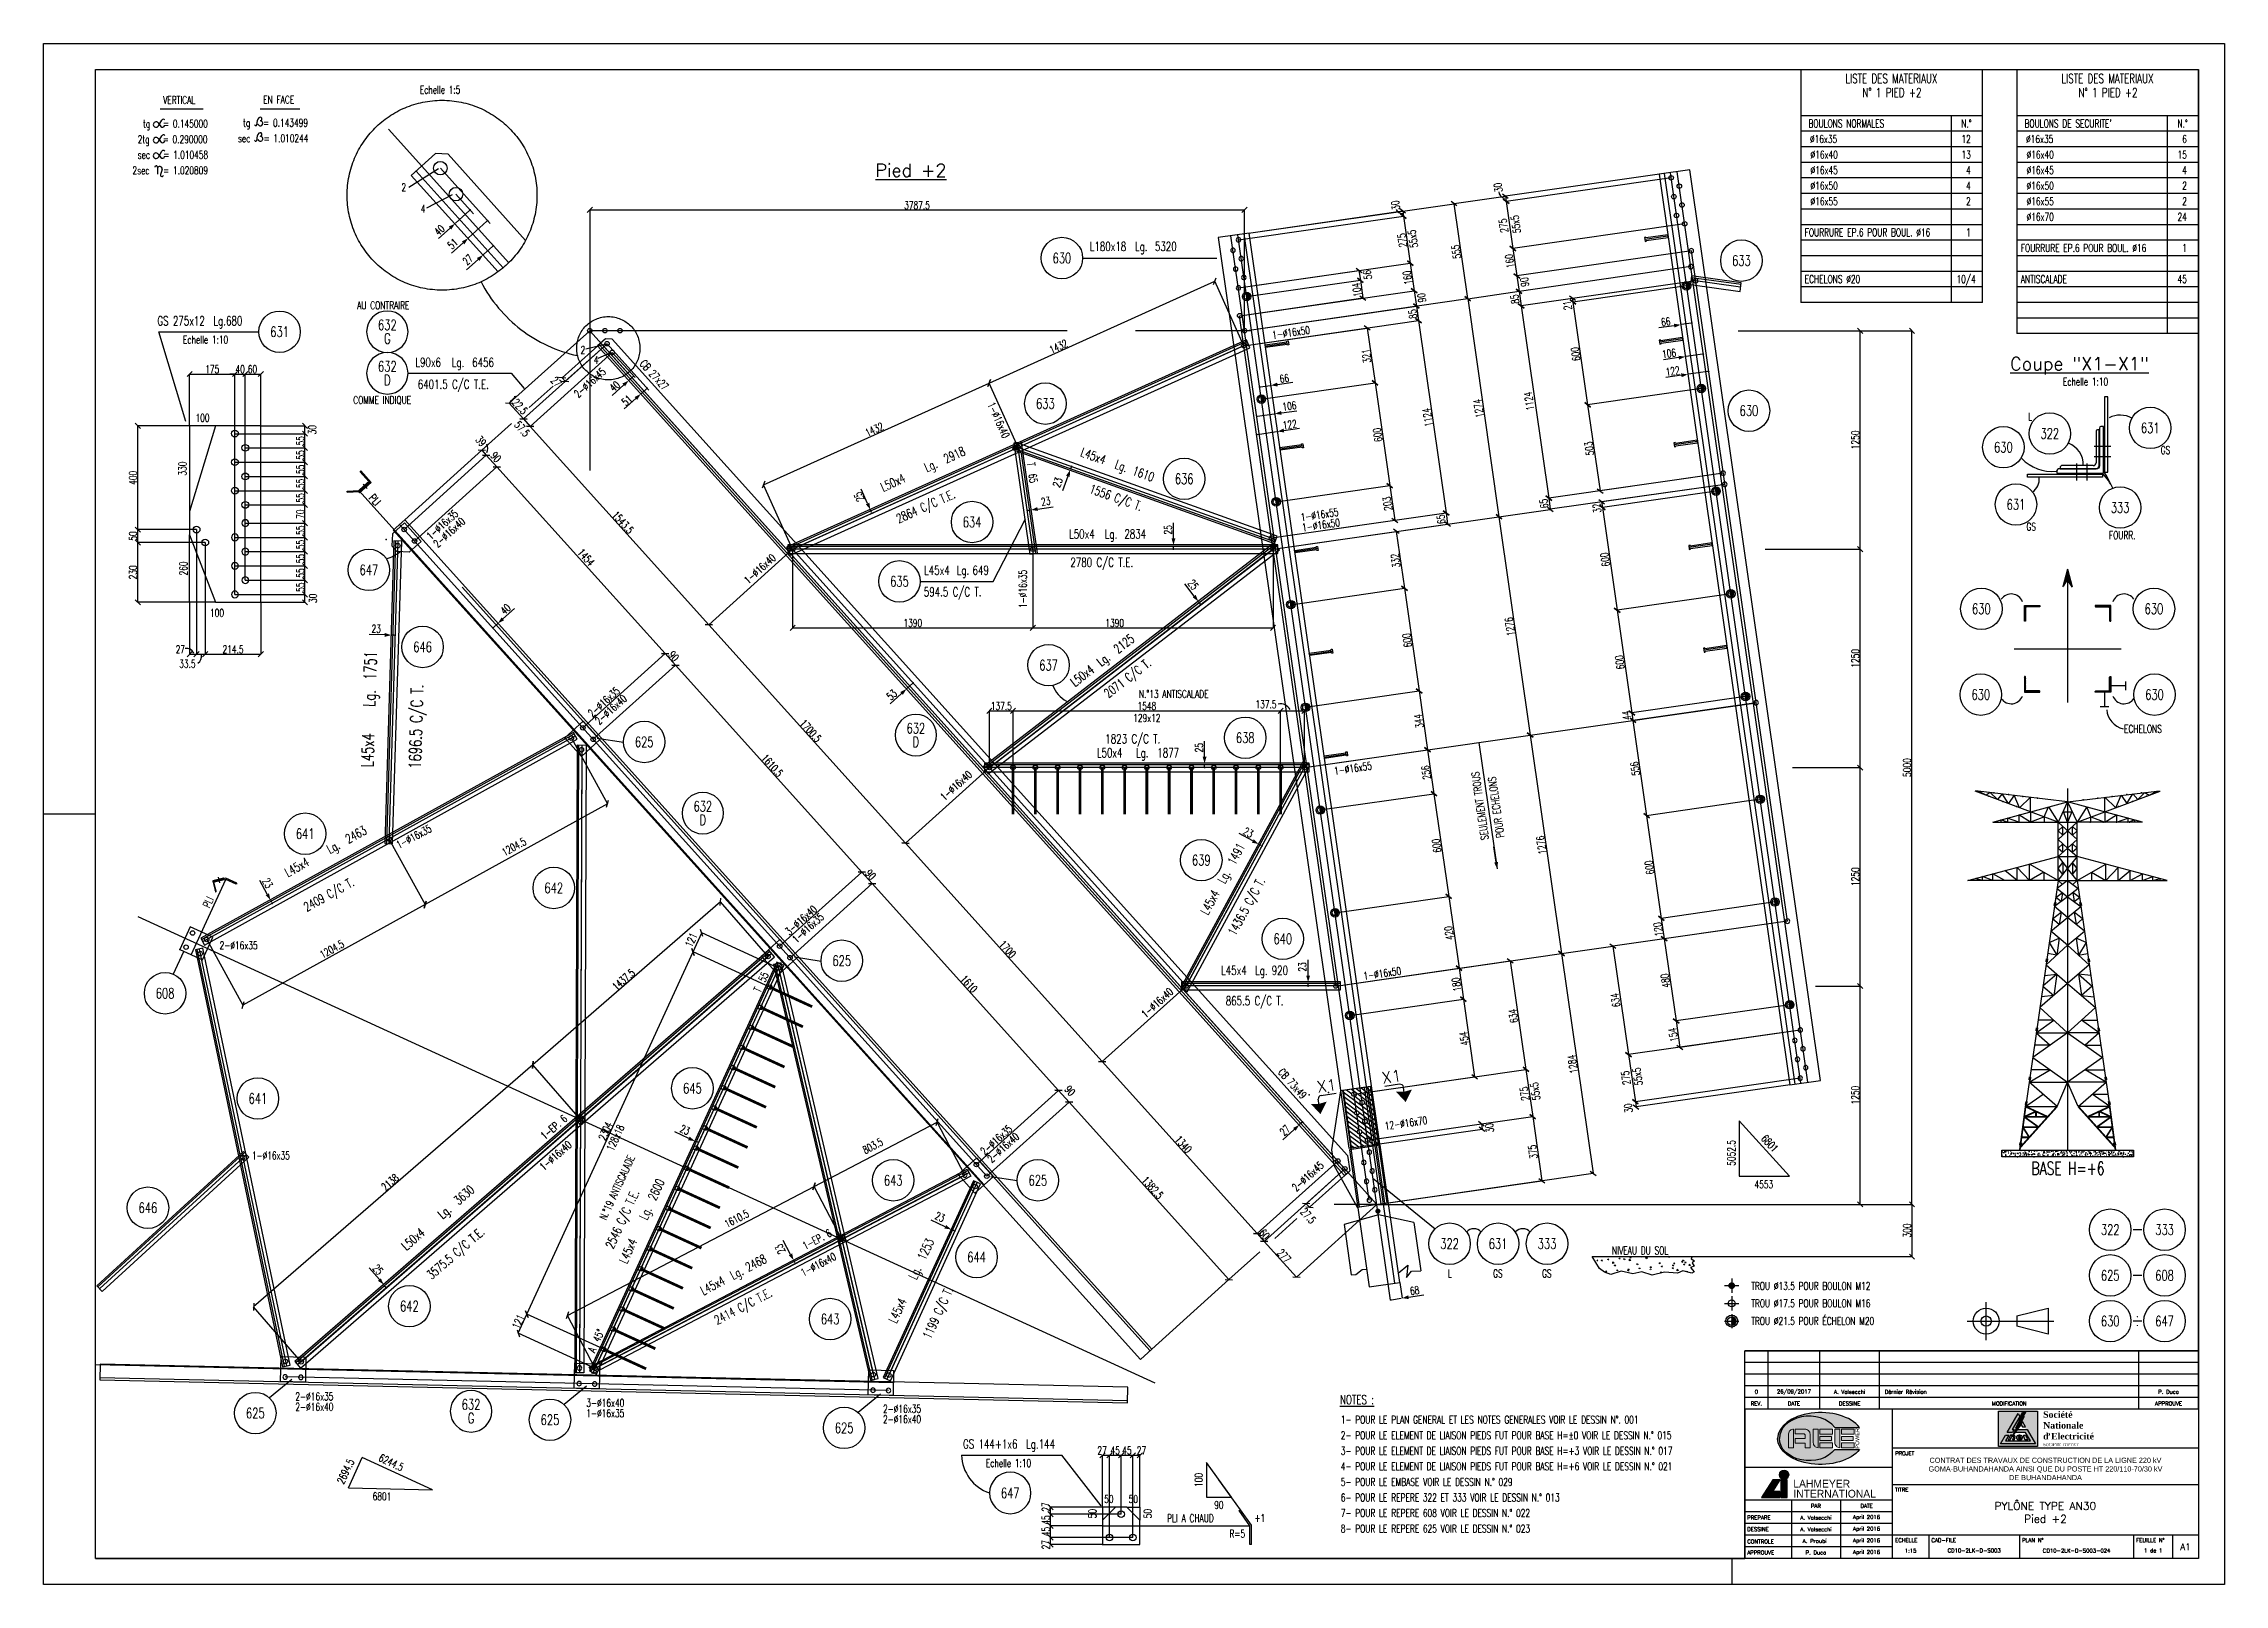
# Paper-space layout 'Layout1' of a CAD drawing. Extents: x 1581 to 2422, y 243 to 837.
# The model-space entities are those that its viewports show. They can reach past a viewport. Long polylines and large blocks are cut down to what shows.
import ezdxf
from ezdxf.enums import TextEntityAlignment as Align

# ---------------------------------------------------------------- set-up
doc = ezdxf.new("R2010")
doc.units = 0
doc.header["$LTSCALE"] = 150
doc.header["$MEASUREMENT"] = 0
doc.linetypes.add('DASHDOT', pattern=[1, 0.5, -0.25, 0, -0.25])
doc.linetypes.add('DASHED', pattern=[0.75, 0.5, -0.25])
doc.layers.get('0').update_dxf_attribs({"linetype": 'CONTINUOUS'})
for name, color, linetype in [('035B', 7, 'CONTINUOUS'), ('ASSI', 3, 'CONTINUOUS'), ('BOLLINI_1', 7, 'CONTINUOUS'), ('BOLLINI_5', 7, 'CONTINUOUS'), ('Echelon', 3, 'CONTINUOUS'), ('FORI', 2, 'CONTINUOUS'), ('LINEA-MEDIA', 7, 'CONTINUOUS'), ('LINEA_ANG', 2, 'CONTINUOUS'), ('LINEE_PIASTRA', 2, 'CONTINUOUS'), ('LINEE_PIASTRE', 2, 'CONTINUOUS'), ('LM', 7, 'CONTINUOUS'), ('LS', 7, 'CONTINUOUS'), ('LSP', 3, 'CONTINUOUS'), ('MZ', 6, 'DASHDOT'), ('NOTATION', 2, 'CONTINUOUS'), ('PIASTRE', 5, 'CONTINUOUS'), ('PIEGA', 6, 'CONTINUOUS'), ('PIEGA_C_3575_50', 2, 'CONTINUOUS'), ('PIEGA_C_3901_50', 2, 'CONTINUOUS'), ('QT_MAL', 7, 'CONTINUOUS'), ('QT_MPR', 7, 'CONTINUOUS'), ('QT_MSP', 7, 'CONTINUOUS'), ('SELLO', 7, 'CONTINUOUS'), ('SELLO-MODIFI', 7, 'CONTINUOUS'), ('SEZIONI', 2, 'CONTINUOUS'), ('TESTI_A_P', 7, 'CONTINUOUS'), ('TRAT-Y', 7, 'DASHED')]:
    doc.layers.add(name, color=color, linetype=linetype)
doc.styles.add('ARIAL', font='arial.ttf')
doc.styles.add('MONO', font='romans.shx', dxfattribs={"width": 0.7})
doc.styles.add('PIEGATI', font='ROMANS8.shx', dxfattribs={"width": 0.7})
doc.styles.add('QUOTE', font='ROMANS8.SHX', dxfattribs={"width": 0.7})
doc.styles.add('RD', font='ROMAND8.SHX', dxfattribs={"width": 0.7})
doc.styles.add('ROMANS', font='romans.shx', dxfattribs={"height": 2.5})
doc.styles.add('RQL', font='ROMANS8.SHX', dxfattribs={"width": 0.7})
doc.styles.add('RS', font='ROMANS8.shx', dxfattribs={"width": 0.7})
doc.styles.get("Standard").update_dxf_attribs({"font": 'ROMANS8.SHX', "width": 0.7})
doc.styles.add('SWIS', font='swissl.ttf')
doc.styles.add('TIMES', font='times.ttf')
doc.styles.add('TIMESNEGRITA', font='')
doc.styles.get('TIMESNEGRITA').set_extended_font_data('Times New Roman', bold=True)
doc.dimstyles.new('FRECCE1', dxfattribs={"dimtxt": 45, "dimasz": 5, "dimexe": 0, "dimexo": 0, "dimgap": 1, "dimtad": 1, "dimdec": 0, "dimzin": 0, "dimdsep": 46, "dimtxsty": 'RS', "dimblk1": 'QUOTP', "dimblk2": 'QUOTF', "dimsah": 1, "dimcen": 0, "dimclrd": 2, "dimclre": 2, "dimclrt": 7, "dimadec": 0, "dimazin": 0, "dimtfac": 1, "dimtdec": 0, "dimtix": 1, "dimtmove": 2, "dimatfit": 3, "dimldrblk": 'QUOTP', "dimfxl": 1, "dimtolj": 1, "dimtzin": 0, "dimarcsym": 0})
doc.dimstyles.new('TRATTO', dxfattribs={"dimscale": 0, "dimtxt": 45, "dimasz": 30, "dimexe": 0, "dimexo": 0, "dimgap": 5, "dimtad": 1, "dimrnd": 0.5, "dimdsep": 46, "dimtxsty": 'RS', "dimblk1": 'OBLIQUE', "dimblk2": 'OBLIQUE', "dimsah": 1, "dimcen": 0.09, "dimclrd": 2, "dimclre": 2, "dimclrt": 7, "dimadec": 0, "dimazin": 0, "dimtfac": 1, "dimtix": 1, "dimtmove": 2, "dimatfit": 3, "dimfxl": 1, "dimtolj": 1, "dimtzin": 0, "dimarcsym": 0})
pattern_1 = [(135, (-145491.8095, 169533.147), (-5.29916089, -5.29916089), [])]

psp = doc.layouts.get("Layout1")

# ---------------------------------------------------------------- texts
at = {"layer": 'SELLO', "color": 2, "style": 'ROMANS'}
for s, height, p in [('REV.', 1.5, (2241.53, 313.19)), ('DATE', 1.5, (2256.03, 313.19)), ('DESSINE', 1.5, (2277.53, 313.19)), ('MODIFICATION', 1.5, (2339.03, 313.19)), ('APPROUVE', 1.5, (2400.53, 313.19)), ('A. Valsecchi', 1.5, (2264.53, 269.19)), ('PAR', 1.5, (2264.53, 273.69)), ('April 2016', 1.5, (2284.03, 269.19)), ('DATE', 1.5, (2284.03, 273.69)), ('A. Valsecchi', 1.5, (2264.53, 264.69)), ('A. Proubi ', 1.5, (2264.53, 260.19)), ('April 2016', 1.5, (2284.03, 264.69)), ('April 2016', 1.5, (2284.03, 260.19)), ('P. Duca', 1.5, (2264.53, 255.69)), ('April 2016', 1.5, (2284.03, 255.69)), ('A1', 2.5, (2407.03, 257.94))]:
    psp.add_text(s, height=height, dxfattribs=at).set_placement(p, align=Align.MIDDLE)
for s, p in [('PROJET', (2295.03, 293.94)), ('TITRE', (2295.03, 279.94)), ('PREPARE', (2238.03, 269.19)), ('DESSINE', (2238.03, 264.69)), ('ECHELLE', (2295.03, 260.44)), ('CAD-FILE', (2309.03, 260.44)), ('PLAN N%%D', (2344.03, 260.44)), ('FEUILLE N%%D', (2388.03, 260.44)), ('APPROUVE', (2238.03, 255.69)), ('CONTROLE', (2238.03, 259.94))]:
    psp.add_text(s, height=1.5, dxfattribs=at).set_placement(p, align=Align.MIDDLE_LEFT)
for s, p in [('1:15', (2301.03, 255.69)), ('CD10-2LK-D-S003', (2325.53, 255.76)), ('1 de 1', (2394.53, 255.76))]:
    psp.add_text(s, height=1.5, dxfattribs=at).set_placement(p, align=Align.CENTER)
at = {"layer": 'SELLO', "color": 3, "style": 'ROMANS'}
psp.add_text('CD10-2LK-D-S003-024', height=1.5, dxfattribs=at).set_placement((2365.03, 255.69), align=Align.CENTER)
at = {"layer": 'SELLO', "attachment_point": 5}
for s, insert, char_height, style in [('{\\C2;CONTRAT DES TRAVAUX DE CONSTRUCTION DE LA LIGNE 220 kV GOMA-BUHANDAHANDA AINSI QUE DU POSTE HT 220/110-70/30 kV\\PDE BUHANDAHANDA}', (2353.03, 287.94), 2, 'ARIAL'), ('{\\C4;PYLÔNE TYPE AN30\\P\\C3;Pied +2}', (2353.03, 271.19), 3, 'ROMANS')]:
    psp.add_mtext_dynamic_manual_height_columns(s, width=118, gutter_width=12.5, heights=[0], dxfattribs=dict(at, insert=insert, char_height=char_height, style=style))
at = {"layer": 'SELLO-MODIFI', "color": 2, "style": 'ROMANS'}
for s, p in [('0', (2241.53, 317.69)), ('26/09/2017', (2256.03, 317.69)), ('A. Valsecchi', (2277.53, 317.69)), ('P. Duca', (2400.53, 317.69))]:
    psp.add_text(s, height=1.5, dxfattribs=at).set_placement(p, align=Align.MIDDLE)
psp.add_text('Dérnier Révision', height=1.5, dxfattribs=at).set_placement((2291.03, 317.69), align=Align.MIDDLE_LEFT)

msp = doc.modelspace()

# ---------------------------------------------------------------- texts
at = {"color": 7, "style": 'RS', "width": 0.7}
msp.add_text('ECHELONS', height=45, dxfattribs=at).set_placement((84605.788, -51596.569))
at = {"layer": '035B', "style": 'MONO', "width": 0.7}
for s, rotation, p in [('5052.5', 90, (82357.422, -54100.598)), ('6801', 312.5935244, (82503.137, -53946.524)), ('2694.5', 64.5379251, (74306.777, -55944.541)), ('6244.5', 334.7507421, (74505.618, -55805.292)), ('6801', 358.9468634, (74474.21, -56033.808))]:
    msp.add_text(s, height=45, rotation=rotation, dxfattribs=at).set_placement(p)
for s, p in [('4553', (82468.386, -54231.002)), ('L', (80694.328, -54746.092)), ('GS', (80955.996, -54746.092)), ('GS', (81239.063, -54746.092))]:
    msp.add_text(s, height=45, dxfattribs=at).set_placement(p)
at = {"layer": 'LINEA-MEDIA', "style": 'RS', "width": 0.7}
for s, height, p in [('VERTICAL', 45.0005, (73262.741, -47960.001)), ('EN FACE', 45.0005, (73841.424, -47957.879)), ('tg   = 0.145000', 45.00053, (73146.2, -48096.979)), ('tg   = 0.143499', 45.00053, (73725.426, -48091.547)), ('2tg   = 0.290000', 45.00053, (73115.096, -48186.98)), ('sec   = 1.010244', 45.00053, (73695.555, -48181.548)), ('sec   = 1.010458', 45.00053, (73115.427, -48276.981)), ('2sec   = 1.020809', 45.00053, (73085.379, -48366.982))]:
    msp.add_text(s, height=height, dxfattribs=at).set_placement(p)
at = {"layer": 'LM', "style": 'RD', "width": 0.7}
for s, p in [('LISTE DES MATERIAUX', (83260.013, -47813.139)), ('LISTE DES MATERIAUX', (84510.013, -47813.139)), ('N%%D 1 PIED +2', (83262.95, -47894.141)), ('N%%D 1 PIED +2', (84512.95, -47894.141))]:
    msp.add_text(s, height=52.49475, dxfattribs=at).set_placement(p, align=Align.MIDDLE)
at = {"layer": 'LM', "linetype": 'ByBlock', "style": 'RS', "width": 0.7}
for s, p in [('TROU %%C13.5 POUR BOULON M12', (82448.991, -54818.115)), ('TROU %%C17.5 POUR BOULON M16', (82449.02, -54918.451)), ('TROU %%C21.5 POUR ÉCHELON M20', (82449.001, -55021.071))]:
    msp.add_text(s, height=45, dxfattribs=at).set_placement(p)
at = {"layer": 'LM', "style": 'RS', "width": 0.7}
for s, p in [('1- POUR LE PLAN GENERAL ET LES NOTES GENERALES VOIR LE DESSIN N%%D. 001', (80074.826, -55591.702)), ('2- POUR LE ELEMENT DE LIAISON PIEDS FUT POUR BASE H=%%P0 VOIR LE DESSIN N.° 015', (80074.826, -55681.702)), ('3- POUR LE ELEMENT DE LIAISON PIEDS FUT POUR BASE H=+3 VOIR LE DESSIN N.° 017', (80074.826, -55771.702)), ('4- POUR LE ELEMENT DE LIAISON PIEDS FUT POUR BASE H=+6 VOIR LE DESSIN N.° 021', (80074.826, -55861.702)), ('5- POUR LE EMBASE VOIR LE DESSIN N.° 029', (80074.826, -55951.702)), ('6- POUR LE REPERE 322 ET 333 VOIR LE DESSIN N.° 013', (80074.826, -56041.702)), ('7- POUR LE REPERE 608 VOIR LE DESSIN N.° 022', (80074.826, -56131.702)), ('8- POUR LE REPERE 625 VOIR LE DESSIN N.° 023', (80074.826, -56221.702))]:
    msp.add_text(s, height=45, dxfattribs=at).set_placement(p)
at = {"layer": 'LM', "char_height": 44.9937, "style": 'RD'}
for s, insert, attachment_point in [('BOULONS NORMALES', (82780.091, -48073.319), 4), ('N.°', (83724.041, -48073.319), 6), ("BOULONS DE SECURITE'", (84030.091, -48073.319), 4), ('N.°', (84974.041, -48073.319), 6)]:
    msp.add_mtext(s, dxfattribs=dict(at, insert=insert, attachment_point=attachment_point))
at = {"layer": 'LS', "color": 7, "style": 'RS', "width": 0.7}
for s, height, p in [('Echelle 1:5', 45, (74746.944, -47900.841)), ('∅16x35', 44.9937, (82788.911, -48185.834)), ('∅16x35', 44.9937, (84038.911, -48185.834)), ('∅16x40', 44.9937, (82792.069, -48275.778)), ('∅16x40', 44.9937, (84042.069, -48275.778)), ('∅16x45', 44.9937, (82792.069, -48365.778)), ('∅16x50', 44.9937, (82792.069, -48455.753)), ('∅16x45', 44.9937, (84042.069, -48365.778)), ('∅16x50', 44.9937, (84042.069, -48455.753)), ('∅16x55', 44.9937, (82792.069, -48545.728)), ('∅16x55', 44.9937, (84042.069, -48545.728)), ('FOURRURE EP.6 POUR BOUL. %%C16', 44.9937, (82758.58, -48725.753)), ('∅16x70', 44.9937, (84042.069, -48635.753)), ('FOURRURE EP.6 POUR BOUL. %%C16', 44.9937, (84008.58, -48815.753)), ('ECHELONS %%C20', 44.9937, (82758.58, -48995.74)), ('ANTISCALADE', 44.9937, (84008.58, -48995.74)), ('Echelle 1:10', 45, (73377.207, -49345.404)), ('Echelle 1:10', 44.96487, (84251.926, -49588.4)), ('NIVEAU DU SOL', 45, (81644.124, -54613.16)), ('Echelle 1:10', 45, (78021.776, -55842.573))]:
    msp.add_text(s, height=height, dxfattribs=at).set_placement(p)
for s, height, p in [('12', 44.9937, (83719.324, -48185.791)), ('6', 44.994, (84969.324, -48185.791)), ('13', 44.9937, (83719.324, -48275.778)), ('15', 44.9937, (84969.324, -48275.778)), ('4', 44.994, (83719.324, -48365.778)), ('4', 44.994, (83719.324, -48455.753)), ('4', 44.994, (84969.324, -48365.778)), ('2', 44.994, (84969.324, -48455.778)), ('2', 44.994, (83719.324, -48545.728)), ('2', 44.994, (84969.324, -48545.753)), ('1', 44.994, (83719.324, -48725.728)), ('24', 44.9937, (84969.324, -48635.753)), ('1', 44.994, (84969.324, -48815.728)), ('10/4', 44.9937, (83747.451, -48995.715)), ('45', 44.9937, (84969.324, -48995.715))]:
    msp.add_text(s, height=height, dxfattribs=at).set_placement(p, align=Align.RIGHT)
at = {"layer": 'LS', "color": 3, "style": 'RD'}
for s, height, p in [('%%UPied +2', 75, (77588.171, -48341.961)), ('%%UCoupe "X1-X1"', 74.94145, (84347.954, -49475.016, -1880.663))]:
    msp.add_text(s, height=height, dxfattribs=at).set_placement(p, align=Align.MIDDLE)
at = {"layer": 'LS', "color": 2, "style": 'RS', "width": 0.7}
for s, p in [('100', (73490.615, -49775.031)), ('100', (73574.386, -50903.281)), ('50', (78733.685, -56028.224)), ('50', (78874.685, -56028.224))]:
    msp.add_text(s, height=45, dxfattribs=at).set_placement(p, align=Align.MIDDLE)
for s, p in [('330', (73374.683, -50069.017)), ('260', (73380.146, -50646.517)), ('50', (78638.433, -56112.197)), ('50', (78957.679, -56112.197))]:
    msp.add_text(s, height=45, rotation=90, dxfattribs=at).set_placement(p, align=Align.MIDDLE)
at = {"layer": 'LS', "color": 7, "style": 'RS', "width": 0.7}
for s, rotation, p in [('PLI', 312.0244067, (74487.282, -50249.474)), ('PLI', 65.3664882, (73523.19, -52576.127)), ('100', 90, (79252.845, -55917.478))]:
    msp.add_text(s, height=45, rotation=rotation, dxfattribs=at).set_placement(p, align=Align.MIDDLE)
at = {"layer": 'LS', "color": 3, "style": 'RD'}
for rotation, p in [(8.1661393, (79993.726, -53637.693)), (8.1649027, (80368.797, -53584.57))]:
    msp.add_text('X1', height=66.6667, rotation=rotation, dxfattribs=at).set_placement(p, align=Align.MIDDLE)
at = {"layer": 'LS', "color": 7, "style": 'RS', "width": 0.7}
msp.add_text('90', height=45, dxfattribs=at).set_placement((79369.845, -56062.478), align=Align.MIDDLE)
at = {"layer": 'LS', "color": 7, "char_height": 45, "attachment_point": 5, "style": 'RS'}
for s, insert in [('\\A1;2', (74654.472, -48442.427)), ('\\A1;4', (74766.236, -48565.995)), ('\\A1;2', (75690.988, -49383.227)), ('\\A1;4', (75768.089, -49440.619))]:
    msp.add_mtext(s, dxfattribs=dict(at, insert=insert))
at = {"layer": 'LS', "color": 3, "insert": (84281.351, -54115.557), "char_height": 75, "attachment_point": 5, "style": 'RD'}
msp.add_mtext('BASE H=+6', dxfattribs=at)
at = {"layer": 'NOTATION', "color": 7, "style": 'RS', "width": 0.7}
msp.add_text('%%uNOTES :', height=52.5, dxfattribs=at).set_placement((80070.209, -55479.351))
at = {"layer": 'QT_MPR', "color": 7, "style": 'RS', "width": 0.7}
msp.add_text('N.°13 ANTISCALADE', height=45, dxfattribs=at).set_placement((78907.788, -51394.481))
for s, rotation, p in [('SEULEMENT TROUS', 98.1661567, (80931.325, -52213.318)), ('POUR ECHELONS', 98.1661567, (81021.26, -52200.413)), ('N.°19 ANTISCALADE', 65.3664882, (75824.588, -54418.718))]:
    msp.add_text(s, height=45, rotation=rotation, dxfattribs=at).set_placement(p)
at = {"layer": 'TESTI_A_P', "style": 'RS', "width": 0.7}
for s, height, p in [('AU CONTRAIRE', 45, (74385.104, -49147.188)), ('COMME INDIQUE', 45, (74362.466, -49694.993)), ('L', 44.965, (84051.408, -49790.715)), ('GS', 44.9649, (84817.73, -49984.658)), ('GS', 44.9649, (84041.193, -50427.488)), ('FOURR.', 44.9649, (84518.625, -50476.495))]:
    msp.add_text(s, height=height, dxfattribs=at).set_placement(p)

# ---------------------------------------------------------------- blocks, each defined once
blk = doc.blocks.new('LOGO SNEL')
at = {"layer": 'SELLO'}
h = blk.add_hatch(color=170, dxfattribs=at)
h.paths.add_polyline_path([(-18.08, -6.8), (-3.08, -6.8), (-3.08, 6.8), (-18.08, 6.8)])
h.paths.add_polyline_path([(-8.86, 2.83), (-7.65, 0.74), (-10.06, 0.74)], flags=16)
h.paths.add_polyline_path([(-8.27, 4.7), (-10.07, 1.41), (-9.68, 1.41), (-7.02, -0.35), (-3.86, -5.82), (-17.3, -5.82), (-15.41, -2.54), (-12.57, -2.54), (-12.42, -2.33), (-11.14, 0.17), (-11.49, 0.35), (-10.07, 3.14), (-10.42, 3.31), (-8.86, 6.38), (-7.61, 6.48), (-8.59, 4.7)], flags=16)
h.paths.add_polyline_path([(-9.95, 4.72), (-12.88, -0.35), (-12.1, -0.35), (-12.73, -1.44), (-14.78, -1.44), (-10.58, 5.82)], flags=16)
h.paths.add_polyline_path([(-7.7, -2.54), (-6.81, -4.26), (-7.9, -4.26), (-8.53, -2.54)], flags=0)
h.paths.add_polyline_path([(-9.19, -4.51), (-11.78, -3.9), (-10.37, -2.05), (-7.58, -3.71), (-8.86, -3.71)], flags=0)
h.paths.add_polyline_path([(-10.44, -3.23), (-10.43, -3.2), (-10.38, -3.1), (-10.29, -3.02), (-10.23, -2.99), (-10.12, -2.96), (-9.99, -2.95), (-9.92, -2.95), (-8.55, -3.23)], flags=0)
h.paths.add_polyline_path([(-11.93, -4.26), (-12.71, -4.26), (-14.36, -4.26), (-12.45, -2.78, -0.85835), (-11.72, -3.03)], flags=0)
h = blk.add_hatch(color=50, dxfattribs=at)
h.paths.add_polyline_path([(-14.78, -1.44), (-12.73, -1.44), (-12.1, -0.35), (-12.88, -0.35), (-9.95, 4.72), (-10.58, 5.82)])
h.paths.add_polyline_path([(-8.86, 2.83), (-9.49, 1.73), (-8.92, 0.74), (-7.65, 0.74)])
h.paths.add_polyline_path([(-10.97, -0.35), (-11.77, -1.44), (-7.65, -1.44), (-5.76, -4.72), (-15.41, -4.72), (-14.14, -2.54), (-15.41, -2.54), (-17.3, -5.82), (-3.86, -5.82), (-7.02, -0.35)])
h.paths.add_polyline_path([(-7.7, -2.54), (-8.53, -2.54), (-7.9, -4.26), (-6.81, -4.26)], flags=17)
h.paths.add_polyline_path([(-8.95, -3.05), (-9.01, -2.95), (-9.07, -2.87), (-9.15, -2.79), (-9.23, -2.73), (-9.31, -2.68), (-9.41, -2.64), (-9.52, -2.6), (-9.63, -2.57), (-9.76, -2.55), (-9.89, -2.54), (-10.03, -2.54), (-10.11, -2.54), (-10.24, -2.55), (-10.37, -2.56), (-10.49, -2.59), (-10.6, -2.62), (-10.7, -2.66), (-10.79, -2.71), (-10.87, -2.76), (-10.9, -2.79), (-10.99, -2.87), (-11.05, -2.95), (-11.11, -3.05), (-11.14, -3.16), (-11.17, -3.27), (-11.17, -3.4), (-11.17, -3.44), (-11.16, -3.56), (-11.13, -3.67), (-11.09, -3.78), (-11.03, -3.87), (-10.96, -3.96), (-10.87, -4.03), (-10.83, -4.06), (-10.74, -4.11), (-10.64, -4.16), (-10.54, -4.19), (-10.42, -4.22), (-10.3, -4.24), (-10.17, -4.25), (-10.03, -4.26), (-9.92, -4.25), (-9.78, -4.25), (-9.66, -4.23), (-9.54, -4.21), (-9.43, -4.19), (-9.33, -4.15), (-9.24, -4.12), (-9.14, -4.06), (-9.04, -3.99), (-8.97, -3.91), (-8.91, -3.81), (-8.86, -3.71), (-9.62, -3.71), (-9.8, -3.82), (-10.04, -3.84), (-10.27, -3.79), (-10.38, -3.67), (-10.41, -3.52), (-8.85, -3.52), (-8.86, -3.38), (-8.88, -3.26), (-8.91, -3.15)], flags=17)
h.paths.add_polyline_path([(-9.59, -3.23), (-10.45, -3.23), (-10.38, -3.1), (-10.27, -3), (-10.12, -2.96), (-9.95, -2.95), (-9.73, -2.99), (-9.62, -3.12)], flags=16)
h.paths.add_polyline_path([(-12.35, -3.38), (-12.71, -4.26), (-11.93, -4.26), (-11.72, -3.03, 0.387199), (-12, -2.58, 0.188481), (-12.93, -2.68), (-12.87, -2.54), (-13.47, -2.54), (-14.36, -4.26), (-13.57, -4.26), (-13.09, -3.08, -0.304428), (-12.73, -2.84), (-12.72, -2.84, -0.53324)], flags=17)
blk.add_hatch(color=10, dxfattribs=at).paths.add_polyline_path([(-11.14, 0.17), (-11.49, 0.35), (-10.07, 3.14), (-10.42, 3.31), (-8.86, 6.38), (-7.61, 6.48), (-8.59, 4.7), (-8.27, 4.7), (-10.07, 1.41), (-9.68, 1.41), (-12.42, -2.33)])
at = {"layer": 'SELLO', "color": 170}
blk.add_lwpolyline([(-18.08, 6.8), (-3.08, 6.8), (-3.08, -6.8), (-18.08, -6.8)], close=True, dxfattribs=at)
at = {"layer": 'SELLO', "color": 50}
for points in [[(-14.78, -1.44), (-10.58, 5.82), (-9.95, 4.72), (-12.88, -0.35), (-12.1, -0.35), (-12.73, -1.44)], [(-8.92, 0.74), (-7.65, 0.74), (-8.86, 2.83), (-9.49, 1.73)], [(-10.9, -2.79), (-10.99, -2.87), (-11.05, -2.95), (-11.11, -3.05), (-11.14, -3.16), (-11.17, -3.27), (-11.17, -3.4), (-11.17, -3.44), (-11.16, -3.56), (-11.13, -3.67), (-11.09, -3.78), (-11.03, -3.87), (-10.96, -3.96), (-10.87, -4.03), (-10.83, -4.06), (-10.74, -4.11), (-10.64, -4.16), (-10.54, -4.19), (-10.42, -4.22), (-10.3, -4.24), (-10.17, -4.25), (-10.03, -4.26), (-9.92, -4.25), (-9.78, -4.25), (-9.66, -4.23), (-9.54, -4.21), (-9.43, -4.19), (-9.33, -4.15), (-9.24, -4.12), (-9.14, -4.06), (-9.04, -3.99), (-8.97, -3.91), (-8.91, -3.81), (-8.86, -3.71), (-9.65, -3.71), (-9.67, -3.74), (-9.77, -3.8), (-9.86, -3.83), (-9.99, -3.84), (-10.08, -3.83), (-10.2, -3.81), (-10.29, -3.77), (-10.3, -3.76), (-10.38, -3.67), (-10.41, -3.52), (-8.85, -3.52), (-8.86, -3.38), (-8.88, -3.26), (-8.91, -3.15), (-8.95, -3.05), (-9.01, -2.95), (-9.07, -2.87), (-9.15, -2.79), (-9.23, -2.73), (-9.31, -2.68), (-9.41, -2.64), (-9.52, -2.6), (-9.63, -2.57), (-9.76, -2.55), (-9.89, -2.54), (-10.03, -2.54), (-10.11, -2.54), (-10.24, -2.55), (-10.37, -2.56), (-10.49, -2.59), (-10.6, -2.62), (-10.7, -2.66), (-10.79, -2.71), (-10.87, -2.76)], [(-9.99, -2.95), (-10.12, -2.96), (-10.23, -2.99), (-10.29, -3.02), (-10.38, -3.1), (-10.43, -3.2), (-10.44, -3.23), (-9.59, -3.23), (-9.62, -3.12), (-9.7, -3.03), (-9.71, -3.02), (-9.8, -2.97), (-9.92, -2.95)], [(-6.81, -4.26), (-7.9, -4.26), (-8.53, -2.54), (-7.7, -2.54)]]:
    blk.add_lwpolyline(points, close=True, dxfattribs=at)
at = {"layer": 'SELLO', "color": 10}
blk.add_lwpolyline([(-11.14, 0.17), (-11.49, 0.35), (-10.07, 3.14), (-10.42, 3.31), (-8.86, 6.38), (-7.61, 6.48), (-8.59, 4.7), (-8.27, 4.7), (-10.07, 1.41), (-9.68, 1.41), (-12.42, -2.33)], close=True, dxfattribs=at)
at = {"layer": 'SELLO', "color": 50}
blk.add_lwpolyline([(-10.97, -0.35), (-7.02, -0.35), (-3.86, -5.82), (-17.3, -5.82), (-15.41, -2.54), (-14.14, -2.54), (-15.41, -4.72), (-5.76, -4.72), (-7.65, -1.44), (-11.77, -1.44)], dxfattribs=at)
blk.add_lwpolyline([(-12.73, -2.84), (-12.72, -2.84, -0.53324), (-12.35, -3.38), (-12.71, -4.26), (-11.93, -4.26), (-11.72, -3.03, 0.387199), (-12, -2.58, 0.188481), (-12.93, -2.68), (-12.87, -2.54), (-13.47, -2.54), (-14.36, -4.26), (-13.57, -4.26), (-13.09, -3.08, -0.304428)], format="xyb", close=True, dxfattribs=at)
at = {"layer": 'SELLO'}
for s, height, style, p in [('SOCIETE  D ETAT', 1.0938, 'TIMES', (-0.9, -6.16)), (',', 2.5, 'TIMESNEGRITA', (1, -1.03)), (',', 1.09, 'TIMES', (7.74, -5.24))]:
    blk.add_text(s, height=height, dxfattribs=dict(at, style=style)).set_placement(p, align=Align.MIDDLE_LEFT)
at = {"layer": 'SELLO', "insert": (-0.9, 1.28), "char_height": 2.5, "width": 21.0938, "attachment_point": 4, "style": 'TIMESNEGRITA'}
blk.add_mtext('Société\\PNationale\\Pd Electricité', dxfattribs=at)
blk = doc.blocks.new('LOGO LAHMEYER')
at = {"layer": 'SELLO', "true_color": 0x231f20}
h = blk.add_hatch(color=250, dxfattribs=at)
h.dxf.hatch_style = 1
h.paths.add_polyline_path([(-14.55, -5.31), (-12.12, -5.31), (-12.12, 1.57), (-14.55, 1.57)])
h.paths.add_polyline_path([(-14.98, -5.31), (-14.98, -2.89), (-17.59, -2.89), (-14.81, 1.57), (-17.67, 1.57), (-21.98, -5.31)])
at = {"layer": 'SELLO', "true_color": 0xee1c25}
h = blk.add_hatch(color=240, dxfattribs=at)
h.dxf.hatch_style = 1
edge = h.paths.add_edge_path()
edge.add_arc((-13.33, 3.51), 1.8, 0, 360)
at = {"layer": 'SELLO', "color": 250, "true_color": 0x231f20}
for points in [[(-14.98, -5.31), (-14.98, -2.89), (-17.59, -2.89), (-14.81, 1.57), (-17.67, 1.57), (-21.98, -5.31)], [(-14.55, -5.31), (-12.12, -5.31), (-12.12, 1.57), (-14.55, 1.57)]]:
    blk.add_lwpolyline(points, close=True, dxfattribs=at)
at = {"layer": 'SELLO', "color": 240, "true_color": 0xee1c25}
blk.add_circle((-13.33, 3.51), 1.8, dxfattribs=at)
at = {"layer": 'SELLO', "color": 250, "true_color": 0x231f20, "style": 'ARIAL', "width": 0.95}
blk.add_text('LAHMEYER', height=3, dxfattribs=at).set_placement((-9.74, 1.57), align=Align.TOP_LEFT)
blk.add_text('INTERNATIONAL', height=3, dxfattribs=at).set_placement((-9.74, -6.2), align=Align.BOTTOM_LEFT)
blk = doc.blocks.new('LOGO AEE')
at = {"layer": 'SELLO', "true_color": 0x2e4894}
h = blk.add_hatch(color=167, dxfattribs=at)
h.dxf.hatch_style = 1
edge = h.paths.add_edge_path()
edge.add_ellipse((0.8, 0), major_axis=(-16.61, 0), ratio=0.602151, start_angle=205.37693, end_angle=360)
edge.add_ellipse((0.8, 0), major_axis=(-16.61, 0), ratio=0.602151, start_angle=0, end_angle=154.62307)
edge.add_line((15.81, -4.29), (6.23, -4.29))
edge.add_ellipse((-3.66, 0), major_axis=(-11.43, 0), ratio=0.75, start_angle=0, end_angle=150, ccw=False)
edge.add_ellipse((-3.66, 0), major_axis=(-11.43, 0), ratio=0.75, start_angle=210, end_angle=360, ccw=False)
edge.add_line((6.23, 4.29), (15.81, 4.29))
at = {"layer": 'SELLO', "lineweight": 0, "true_color": 0x615b56}
h = blk.add_hatch(color=251, dxfattribs=at)
h.dxf.hatch_style = 1
h.paths.add_polyline_path([(13.74, 3.57), (8.83, 3.57), (8.83, 1.68), (13.74, 1.68)])
h.paths.add_polyline_path([(8.18, 3.57), (6.3, 3.57), (6.3, -1.63), (6.32, -1.93), (6.41, -2.33), (6.59, -2.68), (6.85, -3.01), (7.04, -3.19), (7.39, -3.4), (7.77, -3.53), (8.18, -3.57)])
h.paths.add_polyline_path([(13.33, 0.77), (8.83, 0.77), (8.83, -0.76), (13.33, -0.76)])
h.paths.add_polyline_path([(13.74, -1.73), (8.83, -1.73), (8.83, -3.57), (13.74, -3.57)])
h.paths.add_polyline_path([(5.41, 3.57), (0.49, 3.57), (0.49, 1.68), (5.41, 1.68)])
h.paths.add_polyline_path([(-0.15, 3.57), (-2.03, 3.57), (-2.03, -1.63), (-2.01, -1.93), (-1.91, -2.33), (-1.74, -2.68), (-1.48, -3.01), (-1.29, -3.19), (-0.94, -3.4), (-0.56, -3.53), (-0.15, -3.57)])
h.paths.add_polyline_path([(5, 0.77), (0.49, 0.77), (0.49, -0.76), (5, -0.76)])
h.paths.add_polyline_path([(5.41, -1.73), (0.49, -1.73), (0.49, -3.57), (5.41, -3.57)])
h.paths.add_polyline_path([(-9.67, 3.57), (-9.93, 3.56), (-10.33, 3.47), (-10.69, 3.29), (-11.01, 3.04), (-11.17, 2.88), (-11.38, 2.54), (-11.51, 2.15), (-11.55, 1.73), (-11.55, -3.57), (-9.67, -3.57)])
h.paths.add_polyline_path([(-5.34, 3.57), (-9.04, 3.57), (-9.04, 1.73), (-5.77, 1.73), (-5.59, 1.73), (-5.26, 1.56), (-5.2, 1.45), (-5.13, 1.02), (-5.13, -0.02), (-9.04, -0.02), (-9.04, -1.84), (-5.13, -1.84), (-5.13, -3.57), (-3.3, -3.57), (-3.3, 1.73), (-3.31, 1.99), (-3.41, 2.38), (-3.61, 2.73), (-3.89, 3.04), (-4.15, 3.25), (-4.51, 3.43), (-4.91, 3.54)])
at = {"layer": 'SELLO', "color": 251, "lineweight": 0, "true_color": 0x615b56}
for points in [[(-9.67, 3.57), (-9.93, 3.56), (-10.33, 3.47), (-10.69, 3.29), (-11.01, 3.04), (-11.17, 2.88), (-11.38, 2.54), (-11.51, 2.15), (-11.55, 1.73), (-11.55, -3.57), (-9.67, -3.57)], [(-5.34, 3.57), (-9.04, 3.57), (-9.04, 1.73), (-5.77, 1.73), (-5.59, 1.73), (-5.26, 1.56), (-5.2, 1.45), (-5.13, 1.02), (-5.13, -0.02), (-9.04, -0.02), (-9.04, -1.84), (-5.13, -1.84), (-5.13, -3.57), (-3.3, -3.57), (-3.3, 1.73), (-3.31, 1.99), (-3.41, 2.38), (-3.61, 2.73), (-3.89, 3.04), (-4.15, 3.25), (-4.51, 3.43), (-4.91, 3.54)], [(-0.15, 3.57), (-2.03, 3.57), (-2.03, -1.63), (-2.01, -1.93), (-1.91, -2.33), (-1.74, -2.68), (-1.48, -3.01), (-1.29, -3.19), (-0.94, -3.4), (-0.56, -3.53), (-0.15, -3.57)], [(5.41, 3.57), (0.49, 3.57), (0.49, 1.68), (5.41, 1.68)], [(5, 0.77), (0.49, 0.77), (0.49, -0.76), (5, -0.76)], [(8.18, 3.57), (6.3, 3.57), (6.3, -1.63), (6.32, -1.93), (6.41, -2.33), (6.59, -2.68), (6.85, -3.01), (7.04, -3.19), (7.39, -3.4), (7.77, -3.53), (8.18, -3.57)], [(13.74, 3.57), (8.83, 3.57), (8.83, 1.68), (13.74, 1.68)], [(13.33, 0.77), (8.83, 0.77), (8.83, -0.76), (13.33, -0.76)], [(5.41, -1.73), (0.49, -1.73), (0.49, -3.57), (5.41, -3.57)], [(13.74, -1.73), (8.83, -1.73), (8.83, -3.57), (13.74, -3.57)]]:
    blk.add_lwpolyline(points, close=True, dxfattribs=at)
at = {"layer": 'SELLO', "color": 167, "true_color": 0x2e4894}
for points in [[(6.23, 4.29), (15.81, 4.29)], [(6.23, -4.29), (15.81, -4.29)]]:
    blk.add_lwpolyline(points, dxfattribs=at)
for centre, major_axis, ratio, start_param in [((0.8, 0), (-16.61, 0), 0.602151, 3.584504), ((-3.66, 0), (-11.43, 0), 0.75, 3.665191)]:
    blk.add_ellipse(centre, major_axis=major_axis, ratio=ratio, start_param=start_param, end_param=6.283185, dxfattribs=at)
at = {"layer": 'SELLO', "color": 167, "true_color": 0x2e4894, "extrusion": (0, 0, -1)}
for centre, major_axis, ratio, start_param in [((-3.66, 0), (-11.43, 0), 0.75, 3.665191), ((0.8, 0), (-16.61, 0), 0.602151, 3.584504)]:
    blk.add_ellipse(centre, major_axis=major_axis, ratio=ratio, start_param=start_param, end_param=6.283185, dxfattribs=at)
at = {"layer": 'SELLO', "color": 13, "true_color": 0xd3505e, "style": 'SWIS'}
blk.add_text('POWER', height=1.5, rotation=90, dxfattribs=at).set_placement((14.91, 0), align=Align.MIDDLE)
blk = doc.blocks.new('16')
blk.add_circle((0, 0), 1)
blk = doc.blocks.new('ASSE98')
blk.add_line((0, 0), (1, 0))
at = {"color": 7, "style": 'QUOTE', "width": 0.5, "flags": 1}
for tag, p in [('TI', (1.3831, 6.8273)), ('DI_S', (1.3831, 6.4218)), ('D_S', (1.3831, 6.0209)), ('E_S', (1.3831, 5.6806)), ('NFORI', (1.3645, 5.2979)), ('ALAR', (1.3635, 4.9325)), ('FAM', (1.3775, 4.5465)), ('ALA', (1.3831, 4.1926)), ('DISP2', (1.3831, 3.8497)), ('DISP1', (1.3831, 3.5069)), ('PINZAF', (1.3831, 3.164)), ('PINZAI', (1.3831, 2.8211)), ('TRP', (1.3831, 2.4783)), ('NP', (1.3831, 2.1354)), ('SV', (1.3831, 1.7926)), ('PESO', (1.3831, 1.4497)), ('QUA', (1.3831, 1.1069)), ('LUN', (1.3831, 0.764)), ('PROF', (1.3831, 0.4211)), ('POS', (1.3831, 0.0783))]:
    blk.add_attdef(tag, p, '', height=0.2, dxfattribs=at)
at = {"color": 7, "flags": 1}
for tag, p in [('LAV1', (3.0743, 6.8285)), ('LAV2', (3.0743, 6.4951)), ('LAV3', (3.0743, 6.1618)), ('LAV4', (3.0743, 5.8285)), ('LAV5', (3.0743, 5.4951)), ('LAV6', (3.0743, 5.1618)), ('LAV7', (3.0743, 4.8285)), ('LAV8', (3.0743, 4.4951)), ('LAV9', (3.0743, 4.1618)), ('LAV10', (3.0743, 3.8285))]:
    blk.add_attdef(tag, p, '', height=0.2, dxfattribs=at)
blk = doc.blocks.new('MRKR_98')
blk.add_point((0, 0))
at = {"color": 7, "style": 'QUOTE', "width": 0.5, "flags": 1}
for tag, p in [('TI', (3.73, 6.83)), ('DI_S', (3.73, 6.42)), ('AUX2', (3.71, 4.93)), ('NFORI', (3.72, 5.3)), ('AUX1', (3.73, 4.19)), ('D_S', (3.73, 6.02)), ('E_S', (3.73, 5.68)), ('FAM', (3.73, 4.55)), ('COMMESSA', (3.73, 3.85)), ('MD', (3.73, 3.51)), ('MP', (3.73, 3.16)), ('LARGHEZZA', (3.73, 2.82)), ('SPESSORE', (3.73, 2.48)), ('NP', (3.73, 2.14)), ('SV', (3.73, 1.79)), ('PESO', (3.73, 1.45)), ('QUA', (3.73, 1.11)), ('LUN', (3.73, 0.76)), ('PROF', (3.73, 0.42)), ('POS', (3.73, 0.08))]:
    blk.add_attdef(tag, p, '', height=0.2, dxfattribs=at)
at = {"color": 7, "flags": 1}
for tag, p in [('LAV1', (5.26, 6.88)), ('LAV2', (5.26, 6.55)), ('LAV3', (5.26, 6.21)), ('LAV4', (5.26, 5.88)), ('LAV5', (5.26, 5.55)), ('LAV6', (5.26, 5.21)), ('LAV7', (5.26, 4.88)), ('LAV8', (5.26, 4.55)), ('LAV9', (5.26, 4.21)), ('LAV10', (5.26, 3.88))]:
    blk.add_attdef(tag, p, '', height=0.2, dxfattribs=at)
blk = doc.blocks.new('_OBLIQUE')
at = {"color": 0, "linetype": 'ByBlock'}
blk.add_line((-0.5, -0.5), (0.5, 0.5), dxfattribs=at)
blk = doc.blocks.new('*D17')
at = {"layer": 'QT_MPR', "color": 2, "lineweight": -2, "transparency": 16777216}
for p, q in [((79518, -49272), (80809, -49086)), ((80809, -49086), (80990, -50347)), ((79683, -50535), (80990, -50347))]:
    blk.add_line(p, q, dxfattribs=at)
at = {"layer": 'QT_MPR', "color": 2, "lineweight": -2, "transparency": 16777216, "xscale": 30, "yscale": 30, "zscale": 30}
for p, rotation in [((80809, -49086), 98.16615670567533), ((80990, -50347), 278.1661567056753)]:
    blk.add_blockref('_OBLIQUE', p, dxfattribs=dict(at, rotation=rotation))
at = {"layer": 'QT_MPR', "color": 7, "transparency": 16777216, "insert": (80872, -49721), "char_height": 45, "attachment_point": 5, "rotation": 98.1662, "style": 'RS'}
blk.add_mtext('\\A1;1274', dxfattribs=at)
blk = doc.blocks.new('*D18')
at = {"layer": 'QT_MPR', "color": 2, "lineweight": -2, "transparency": 16777216}
for p, q in [((79683, -50535), (80990, -50347)), ((80990, -50347), (81171, -51610)), ((79865, -51798), (81171, -51610))]:
    blk.add_line(p, q, dxfattribs=at)
at = {"layer": 'QT_MPR', "color": 2, "lineweight": -2, "transparency": 16777216, "xscale": 30, "yscale": 30, "zscale": 30}
for p, rotation in [((80990, -50347), 98.16615670567533), ((81171, -51610), 278.1661567056753)]:
    blk.add_blockref('_OBLIQUE', p, dxfattribs=dict(at, rotation=rotation))
at = {"layer": 'QT_MPR', "color": 7, "transparency": 16777216, "insert": (81053, -50983), "char_height": 45, "attachment_point": 5, "rotation": 98.1662, "style": 'RS'}
blk.add_mtext('\\A1;1276', dxfattribs=at)
blk = doc.blocks.new('*D19')
at = {"layer": 'QT_MPR', "color": 2, "lineweight": -2, "transparency": 16777216}
for p, q in [((79865, -51798), (81171, -51610)), ((81171, -51610), (81352, -52873)), ((80046, -53061), (81352, -52873))]:
    blk.add_line(p, q, dxfattribs=at)
at = {"layer": 'QT_MPR', "color": 2, "lineweight": -2, "transparency": 16777216, "xscale": 30, "yscale": 30, "zscale": 30}
for p, rotation in [((81171, -51610), 98.16615670567533), ((81352, -52873), 278.1661567056753)]:
    blk.add_blockref('_OBLIQUE', p, dxfattribs=dict(at, rotation=rotation))
at = {"layer": 'QT_MPR', "color": 7, "transparency": 16777216, "insert": (81235, -52246), "char_height": 45, "attachment_point": 5, "rotation": 98.1662, "style": 'RS'}
blk.add_mtext('\\A1;1276', dxfattribs=at)
blk = doc.blocks.new('*D20')
at = {"layer": 'QT_MPR', "color": 2, "lineweight": -2, "transparency": 16777216}
for p, q in [((80046, -53061), (81352, -52873)), ((81352, -52873), (81535, -54144)), ((80284, -54324), (81535, -54144))]:
    blk.add_line(p, q, dxfattribs=at)
at = {"layer": 'QT_MPR', "color": 2, "lineweight": -2, "transparency": 16777216, "xscale": 30, "yscale": 30, "zscale": 30}
for p, rotation in [((81352, -52873), 98.16615670567533), ((81535, -54144), 278.1661567056753)]:
    blk.add_blockref('_OBLIQUE', p, dxfattribs=dict(at, rotation=rotation))
at = {"layer": 'QT_MPR', "color": 7, "transparency": 16777216, "insert": (81416, -53513), "char_height": 45, "attachment_point": 5, "rotation": 98.1662, "style": 'RS'}
blk.add_mtext('\\A1;1284', dxfattribs=at)
blk = doc.blocks.new('*D21')
at = {"layer": 'QT_MPR', "color": 2, "lineweight": -2, "transparency": 16777216}
for p, q in [((79483, -48746), (80437, -48609)), ((79542, -48707), (80433, -48579)), ((80433, -48579), (80437, -48609))]:
    blk.add_line(p, q, dxfattribs=at)
at = {"layer": 'QT_MPR', "color": 2, "lineweight": -2, "transparency": 16777216, "xscale": 30, "yscale": 30, "zscale": 30}
for p, rotation in [((80433, -48579), 98.16615670567533), ((80437, -48609), 278.1661567056753)]:
    blk.add_blockref('_OBLIQUE', p, dxfattribs=dict(at, rotation=rotation))
at = {"layer": 'QT_MPR', "color": 7, "transparency": 16777216, "insert": (80392, -48546), "char_height": 45, "attachment_point": 5, "rotation": 98.1662, "style": 'RS'}
blk.add_mtext('\\A1;30', dxfattribs=at)
blk = doc.blocks.new('*D22')
at = {"layer": 'QT_MPR', "color": 2, "lineweight": -2, "transparency": 16777216}
for p, q in [((79483, -48746), (80437, -48609)), ((80437, -48609), (80477, -48881)), ((79483, -49024), (80477, -48881))]:
    blk.add_line(p, q, dxfattribs=at)
at = {"layer": 'QT_MPR', "color": 2, "lineweight": -2, "transparency": 16777216, "xscale": 30, "yscale": 30, "zscale": 30}
for p, rotation in [((80437, -48609), 98.16615670567533), ((80477, -48881), 278.1661567056753)]:
    blk.add_blockref('_OBLIQUE', p, dxfattribs=dict(at, rotation=rotation))
at = {"layer": 'QT_MPR', "color": 7, "transparency": 16777216, "insert": (80492, -48740), "char_height": 45, "attachment_point": 5, "rotation": 98.1662, "style": 'RS'}
blk.add_mtext('\\A1;55x5', dxfattribs=at)
blk = doc.blocks.new('*D23')
at = {"layer": 'QT_MPR', "color": 2, "lineweight": -2, "transparency": 16777216}
for p, q in [((79483, -48746), (80437, -48609)), ((80437, -48609), (80477, -48881)), ((79483, -49024), (80477, -48881))]:
    blk.add_line(p, q, dxfattribs=at)
at = {"layer": 'QT_MPR', "color": 2, "lineweight": -2, "transparency": 16777216, "xscale": 30, "yscale": 30, "zscale": 30}
for p, rotation in [((80437, -48609), 98.16615670567533), ((80477, -48881), 278.1661567056753)]:
    blk.add_blockref('_OBLIQUE', p, dxfattribs=dict(at, rotation=rotation))
at = {"layer": 'QT_MPR', "color": 7, "transparency": 16777216, "insert": (80430, -48749), "char_height": 45, "attachment_point": 5, "rotation": 98.1662, "style": 'RS'}
blk.add_mtext('\\A1;275', dxfattribs=at)
blk = doc.blocks.new('*D24')
at = {"layer": 'QT_MPR', "color": 2, "lineweight": -2, "transparency": 16777216}
for p, q in [((79483, -49024), (80477, -48881)), ((80477, -48881), (80499, -49040)), ((79490, -49185), (80499, -49040))]:
    blk.add_line(p, q, dxfattribs=at)
at = {"layer": 'QT_MPR', "color": 2, "lineweight": -2, "transparency": 16777216, "xscale": 30, "yscale": 30, "zscale": 30}
for p, rotation in [((80477, -48881), 98.16615670567533), ((80499, -49040), 278.1661567056753)]:
    blk.add_blockref('_OBLIQUE', p, dxfattribs=dict(at, rotation=rotation))
at = {"layer": 'QT_MPR', "color": 7, "transparency": 16777216, "insert": (80461, -48965), "char_height": 45, "attachment_point": 5, "rotation": 98.1662, "style": 'RS'}
blk.add_mtext('\\A1;160', dxfattribs=at)
blk = doc.blocks.new('*D25')
at = {"layer": 'QT_MPR', "color": 2, "lineweight": -2, "transparency": 16777216}
for p, q in [((79490, -49185), (80499, -49040)), ((80499, -49040), (80512, -49129)), ((79518, -49272), (80512, -49129))]:
    blk.add_line(p, q, dxfattribs=at)
at = {"layer": 'QT_MPR', "color": 2, "lineweight": -2, "transparency": 16777216, "xscale": 30, "yscale": 30, "zscale": 30}
for p, rotation in [((80499, -49040), 98.16615670567533), ((80512, -49129), 278.1661567056753)]:
    blk.add_blockref('_OBLIQUE', p, dxfattribs=dict(at, rotation=rotation))
at = {"layer": 'QT_MPR', "color": 7, "transparency": 16777216, "insert": (80543, -49081), "char_height": 45, "attachment_point": 5, "rotation": 98.1662, "style": 'RS'}
blk.add_mtext('\\A1;90', dxfattribs=at)
blk = doc.blocks.new('*D26')
at = {"layer": 'QT_MPR', "color": 2, "lineweight": -2, "transparency": 16777216}
for p, q in [((79518, -49272), (80512, -49129)), ((80512, -49129), (80524, -49213)), ((79514, -49358), (80524, -49213))]:
    blk.add_line(p, q, dxfattribs=at)
at = {"layer": 'QT_MPR', "color": 2, "lineweight": -2, "transparency": 16777216, "xscale": 30, "yscale": 30, "zscale": 30}
for p, rotation in [((80512, -49129), 98.16615670567533), ((80524, -49213), 278.1661567056753)]:
    blk.add_blockref('_OBLIQUE', p, dxfattribs=dict(at, rotation=rotation))
at = {"layer": 'QT_MPR', "color": 7, "transparency": 16777216, "insert": (80491, -49175), "char_height": 45, "attachment_point": 5, "rotation": 98.1662, "style": 'RS'}
blk.add_mtext('\\A1;85', dxfattribs=at)
blk = doc.blocks.new('*D27')
at = {"layer": 'QT_MPR', "color": 2, "lineweight": -2, "transparency": 16777216}
for p, q in [((79514, -49358), (80524, -49213)), ((80524, -49213), (80684, -50325)), ((79674, -50470), (80684, -50325))]:
    blk.add_line(p, q, dxfattribs=at)
at = {"layer": 'QT_MPR', "color": 2, "lineweight": -2, "transparency": 16777216, "xscale": 30, "yscale": 30, "zscale": 30}
for p, rotation in [((80524, -49213), 98.16615670567533), ((80684, -50325), 278.1661567056753)]:
    blk.add_blockref('_OBLIQUE', p, dxfattribs=dict(at, rotation=rotation))
at = {"layer": 'QT_MPR', "color": 7, "transparency": 16777216, "insert": (80577, -49773), "char_height": 45, "attachment_point": 5, "rotation": 98.1662, "style": 'RS'}
blk.add_mtext('\\A1;1124', dxfattribs=at)
blk = doc.blocks.new('*D28')
at = {"layer": 'QT_MPR', "color": 2, "lineweight": -2, "transparency": 16777216}
for p, q in [((79674, -50470), (80684, -50325)), ((80684, -50325), (80693, -50390)), ((79683, -50535), (80693, -50390))]:
    blk.add_line(p, q, dxfattribs=at)
at = {"layer": 'QT_MPR', "color": 2, "lineweight": -2, "transparency": 16777216, "xscale": 30, "yscale": 30, "zscale": 30}
for p, rotation in [((80684, -50325), 98.16615670567533), ((80693, -50390), 278.1661567056753)]:
    blk.add_blockref('_OBLIQUE', p, dxfattribs=dict(at, rotation=rotation))
at = {"layer": 'QT_MPR', "color": 7, "transparency": 16777216, "insert": (80655, -50362), "char_height": 45, "attachment_point": 5, "rotation": 98.1662, "style": 'RS'}
blk.add_mtext('\\A1;65', dxfattribs=at)
blk = doc.blocks.new('*D29')
at = {"layer": 'QT_MPR', "color": 2, "lineweight": -2, "transparency": 16777216}
for p, q in [((80046, -53061), (81055, -52916)), ((81055, -52916), (81146, -53543)), ((80152, -53686), (81146, -53543))]:
    blk.add_line(p, q, dxfattribs=at)
at = {"layer": 'QT_MPR', "color": 2, "lineweight": -2, "transparency": 16777216, "xscale": 30, "yscale": 30, "zscale": 30}
for p, rotation in [((81055, -52916), 98.16615670567533), ((81146, -53543), 278.1661567056753)]:
    blk.add_blockref('_OBLIQUE', p, dxfattribs=dict(at, rotation=rotation))
at = {"layer": 'QT_MPR', "color": 7, "transparency": 16777216, "insert": (81073, -53234), "char_height": 45, "attachment_point": 5, "rotation": 98.1662, "style": 'RS'}
blk.add_mtext('\\A1;634', dxfattribs=at)
blk = doc.blocks.new('*D30')
at = {"layer": 'QT_MPR', "color": 2, "lineweight": -2, "transparency": 16777216}
for p, q in [((80152, -53686), (81146, -53543)), ((81146, -53543), (81185, -53816)), ((80230, -53953), (81185, -53816))]:
    blk.add_line(p, q, dxfattribs=at)
at = {"layer": 'QT_MPR', "color": 2, "lineweight": -2, "transparency": 16777216, "xscale": 30, "yscale": 30, "zscale": 30}
for p, rotation in [((81146, -53543), 98.16615670567533), ((81185, -53816), 278.1661567056753)]:
    blk.add_blockref('_OBLIQUE', p, dxfattribs=dict(at, rotation=rotation))
at = {"layer": 'QT_MPR', "color": 7, "transparency": 16777216, "insert": (81200, -53670), "char_height": 45, "attachment_point": 5, "rotation": 98.1662, "style": 'RS'}
blk.add_mtext('\\A1;55x5', dxfattribs=at)
blk = doc.blocks.new('*D31')
at = {"layer": 'QT_MPR', "color": 2, "lineweight": -2, "transparency": 16777216}
for p, q in [((80152, -53686), (81146, -53543)), ((81146, -53543), (81185, -53816)), ((80230, -53953), (81185, -53816))]:
    blk.add_line(p, q, dxfattribs=at)
at = {"layer": 'QT_MPR', "color": 2, "lineweight": -2, "transparency": 16777216, "xscale": 30, "yscale": 30, "zscale": 30}
for p, rotation in [((81146, -53543), 98.16615670567533), ((81185, -53816), 278.1661567056753)]:
    blk.add_blockref('_OBLIQUE', p, dxfattribs=dict(at, rotation=rotation))
at = {"layer": 'QT_MPR', "color": 7, "transparency": 16777216, "insert": (81138, -53684), "char_height": 45, "attachment_point": 5, "rotation": 98.1662, "style": 'RS'}
blk.add_mtext('\\A1;275', dxfattribs=at)
blk = doc.blocks.new('*D32')
at = {"layer": 'QT_MPR', "color": 2, "lineweight": -2, "transparency": 16777216}
for p, q in [((80230, -53953), (80888, -53858)), ((80888, -53858), (80892, -53888)), ((80298, -53973), (80892, -53888))]:
    blk.add_line(p, q, dxfattribs=at)
at = {"layer": 'QT_MPR', "color": 2, "lineweight": -2, "transparency": 16777216, "xscale": 30, "yscale": 30, "zscale": 30}
for p, rotation in [((80888, -53858), 98.16615670567533), ((80892, -53888), 278.1661567056753)]:
    blk.add_blockref('_OBLIQUE', p, dxfattribs=dict(at, rotation=rotation))
at = {"layer": 'QT_MPR', "color": 7, "transparency": 16777216, "insert": (80936, -53882), "char_height": 45, "attachment_point": 5, "rotation": 98.1662, "style": 'RS'}
blk.add_mtext('\\A1;30', dxfattribs=at)
blk = doc.blocks.new('*D33')
at = {"layer": 'QT_MPR', "color": 2, "lineweight": -2, "transparency": 16777216}
for p, q in [((80230, -53953), (81185, -53816)), ((81185, -53816), (81238, -54187)), ((80284, -54324), (81238, -54187))]:
    blk.add_line(p, q, dxfattribs=at)
at = {"layer": 'QT_MPR', "color": 2, "lineweight": -2, "transparency": 16777216, "xscale": 30, "yscale": 30, "zscale": 30}
for p, rotation in [((81185, -53816), 98.16615670567533), ((81238, -54187), 278.1661567056753)]:
    blk.add_blockref('_OBLIQUE', p, dxfattribs=dict(at, rotation=rotation))
at = {"layer": 'QT_MPR', "color": 7, "transparency": 16777216, "insert": (81186, -54020), "char_height": 45, "attachment_point": 5, "rotation": 98.1662, "style": 'RS'}
blk.add_mtext('\\A1;375', dxfattribs=at)
blk = doc.blocks.new('*D34')
at = {"layer": 'LS', "color": 2, "lineweight": -2, "transparency": 16777216}
for p, q in [((79542, -48707), (80730, -48537)), ((80809, -49086), (80730, -48537)), ((79518, -49272), (80809, -49086))]:
    blk.add_line(p, q, dxfattribs=at)
at = {"layer": 'LS', "color": 2, "lineweight": -2, "transparency": 16777216, "xscale": 30, "yscale": 30, "zscale": 30}
for p, rotation in [((80730, -48537), 98.16615670567533), ((80809, -49086), 278.1661567056753)]:
    blk.add_blockref('_OBLIQUE', p, dxfattribs=dict(at, rotation=rotation))
at = {"layer": 'LS', "color": 7, "transparency": 16777216, "insert": (80742, -48815), "char_height": 45, "attachment_point": 5, "rotation": 98.1662, "style": 'RS'}
blk.add_mtext('\\A1;555', dxfattribs=at)
blk = doc.blocks.new('*D35')
at = {"layer": 'QT_MPR', "color": 2, "lineweight": -2, "transparency": 16777216}
for p, q in [((81918, -48367), (81027, -48494)), ((81986, -48387), (81031, -48524)), ((81027, -48494), (81031, -48524))]:
    blk.add_line(p, q, dxfattribs=at)
at = {"layer": 'QT_MPR', "color": 2, "lineweight": -2, "transparency": 16777216, "xscale": 30, "yscale": 30, "zscale": 30}
for p, rotation in [((81027, -48494), 98.16615670567491), ((81031, -48524), 278.1661567056749)]:
    blk.add_blockref('_OBLIQUE', p, dxfattribs=dict(at, rotation=rotation))
at = {"layer": 'QT_MPR', "color": 7, "transparency": 16777216, "insert": (80985, -48443), "char_height": 45, "attachment_point": 5, "rotation": 98.1662, "style": 'RS'}
blk.add_mtext('\\A1;30', dxfattribs=at)
blk = doc.blocks.new('*D36')
at = {"layer": 'QT_MPR', "color": 2, "lineweight": -2, "transparency": 16777216}
for p, q in [((81986, -48387), (81031, -48524)), ((81031, -48524), (81070, -48796)), ((82064, -48654), (81070, -48796))]:
    blk.add_line(p, q, dxfattribs=at)
at = {"layer": 'QT_MPR', "color": 2, "lineweight": -2, "transparency": 16777216, "xscale": 30, "yscale": 30, "zscale": 30}
for p, rotation in [((81031, -48524), 98.16615670567491), ((81070, -48796), 278.1661567056749)]:
    blk.add_blockref('_OBLIQUE', p, dxfattribs=dict(at, rotation=rotation))
at = {"layer": 'QT_MPR', "color": 7, "transparency": 16777216, "insert": (81087, -48656), "char_height": 45, "attachment_point": 5, "rotation": 98.1662, "style": 'RS'}
blk.add_mtext('\\A1;55x5', dxfattribs=at)
blk = doc.blocks.new('*D37')
at = {"layer": 'QT_MPR', "color": 2, "lineweight": -2, "transparency": 16777216}
for p, q in [((81986, -48387), (81031, -48524)), ((81031, -48524), (81070, -48796)), ((82064, -48654), (81070, -48796))]:
    blk.add_line(p, q, dxfattribs=at)
at = {"layer": 'QT_MPR', "color": 2, "lineweight": -2, "transparency": 16777216, "xscale": 30, "yscale": 30, "zscale": 30}
for p, rotation in [((81031, -48524), 98.16615670567491), ((81070, -48796), 278.1661567056749)]:
    blk.add_blockref('_OBLIQUE', p, dxfattribs=dict(at, rotation=rotation))
at = {"layer": 'QT_MPR', "color": 7, "transparency": 16777216, "insert": (81016, -48664), "char_height": 45, "attachment_point": 5, "rotation": 98.1662, "style": 'RS'}
blk.add_mtext('\\A1;275', dxfattribs=at)
blk = doc.blocks.new('*D38')
at = {"layer": 'QT_MPR', "color": 2, "lineweight": -2, "transparency": 16777216}
for p, q in [((82064, -48654), (81070, -48796)), ((81070, -48796), (81093, -48955)), ((82103, -48810), (81093, -48955))]:
    blk.add_line(p, q, dxfattribs=at)
at = {"layer": 'QT_MPR', "color": 2, "lineweight": -2, "transparency": 16777216, "xscale": 30, "yscale": 30, "zscale": 30}
for p, rotation in [((81070, -48796), 98.16615670567491), ((81093, -48955), 278.1661567056749)]:
    blk.add_blockref('_OBLIQUE', p, dxfattribs=dict(at, rotation=rotation))
at = {"layer": 'QT_MPR', "color": 7, "transparency": 16777216, "insert": (81052, -48869), "char_height": 45, "attachment_point": 5, "rotation": 98.1662, "style": 'RS'}
blk.add_mtext('\\A1;160', dxfattribs=at)
blk = doc.blocks.new('*D39')
at = {"layer": 'QT_MPR', "color": 2, "lineweight": -2, "transparency": 16777216}
for p, q in [((82103, -48810), (81093, -48955)), ((82100, -48901), (81106, -49044)), ((81093, -48955), (81106, -49044))]:
    blk.add_line(p, q, dxfattribs=at)
at = {"layer": 'QT_MPR', "color": 2, "lineweight": -2, "transparency": 16777216, "xscale": 30, "yscale": 30, "zscale": 30}
for p, rotation in [((81093, -48955), 98.16615670567491), ((81106, -49044), 278.1661567056749)]:
    blk.add_blockref('_OBLIQUE', p, dxfattribs=dict(at, rotation=rotation))
at = {"layer": 'QT_MPR', "color": 7, "transparency": 16777216, "insert": (81138, -48990), "char_height": 45, "attachment_point": 5, "rotation": 98.1662, "style": 'RS'}
blk.add_mtext('\\A1;90', dxfattribs=at)
blk = doc.blocks.new('*D40')
at = {"layer": 'QT_MPR', "color": 2, "lineweight": -2, "transparency": 16777216}
for p, q in [((82100, -48901), (81106, -49044)), ((81106, -49044), (81118, -49128)), ((82128, -48983), (81118, -49128))]:
    blk.add_line(p, q, dxfattribs=at)
at = {"layer": 'QT_MPR', "color": 2, "lineweight": -2, "transparency": 16777216, "xscale": 30, "yscale": 30, "zscale": 30}
for p, rotation in [((81106, -49044), 98.16615670567514), ((81118, -49128), 278.1661567056751)]:
    blk.add_blockref('_OBLIQUE', p, dxfattribs=dict(at, rotation=rotation))
at = {"layer": 'QT_MPR', "color": 7, "transparency": 16777216, "insert": (81082, -49089), "char_height": 45, "attachment_point": 5, "rotation": 98.1662, "style": 'RS'}
blk.add_mtext('\\A1;85', dxfattribs=at)
blk = doc.blocks.new('*D41')
at = {"layer": 'QT_MPR', "color": 2, "lineweight": -2, "transparency": 16777216}
for p, q in [((82128, -48983), (81118, -49128)), ((81118, -49128), (81278, -50240)), ((82287, -50095), (81278, -50240))]:
    blk.add_line(p, q, dxfattribs=at)
at = {"layer": 'QT_MPR', "color": 2, "lineweight": -2, "transparency": 16777216, "xscale": 30, "yscale": 30, "zscale": 30}
for p, rotation in [((81118, -49128), 98.16615670567533), ((81278, -50240), 278.1661567056753)]:
    blk.add_blockref('_OBLIQUE', p, dxfattribs=dict(at, rotation=rotation))
at = {"layer": 'QT_MPR', "color": 7, "transparency": 16777216, "insert": (81164, -49679), "char_height": 45, "attachment_point": 5, "rotation": 98.1662, "style": 'RS'}
blk.add_mtext('\\A1;1124', dxfattribs=at)
blk = doc.blocks.new('*D42')
at = {"layer": 'QT_MPR', "color": 2, "lineweight": -2, "transparency": 16777216}
for p, q in [((82287, -50095), (81278, -50240)), ((82297, -50160), (81287, -50304)), ((81278, -50240), (81287, -50304))]:
    blk.add_line(p, q, dxfattribs=at)
at = {"layer": 'QT_MPR', "color": 2, "lineweight": -2, "transparency": 16777216, "xscale": 30, "yscale": 30, "zscale": 30}
for p, rotation in [((81278, -50240), 98.16615670567533), ((81287, -50304), 278.1661567056753)]:
    blk.add_blockref('_OBLIQUE', p, dxfattribs=dict(at, rotation=rotation))
at = {"layer": 'QT_MPR', "color": 7, "transparency": 16777216, "insert": (81250, -50271), "char_height": 45, "attachment_point": 5, "rotation": 98.1662, "style": 'RS'}
blk.add_mtext('\\A1;65', dxfattribs=at)
blk = doc.blocks.new('*D43')
at = {"layer": 'QT_MPR', "color": 2, "lineweight": -2, "transparency": 16777216}
for p, q in [((82659, -52686), (81649, -52831)), ((81649, -52831), (81739, -53458)), ((82733, -53316), (81739, -53458))]:
    blk.add_line(p, q, dxfattribs=at)
at = {"layer": 'QT_MPR', "color": 2, "lineweight": -2, "transparency": 16777216, "xscale": 30, "yscale": 30, "zscale": 30}
for p, rotation in [((81649, -52831), 98.16615670567533), ((81739, -53458), 278.1661567056753)]:
    blk.add_blockref('_OBLIQUE', p, dxfattribs=dict(at, rotation=rotation))
at = {"layer": 'QT_MPR', "color": 7, "transparency": 16777216, "insert": (81664, -53143), "char_height": 45, "attachment_point": 5, "rotation": 98.1662, "style": 'RS'}
blk.add_mtext('\\A1;634', dxfattribs=at)
blk = doc.blocks.new('*D44')
at = {"layer": 'QT_MPR', "color": 2, "lineweight": -2, "transparency": 16777216}
for p, q in [((82733, -53316), (81739, -53458)), ((81739, -53458), (81779, -53730)), ((82733, -53594), (81779, -53730))]:
    blk.add_line(p, q, dxfattribs=at)
at = {"layer": 'QT_MPR', "color": 2, "lineweight": -2, "transparency": 16777216, "xscale": 30, "yscale": 30, "zscale": 30}
for p, rotation in [((81739, -53458), 98.16615670567533), ((81779, -53730), 278.1661567056753)]:
    blk.add_blockref('_OBLIQUE', p, dxfattribs=dict(at, rotation=rotation))
at = {"layer": 'QT_MPR', "color": 7, "transparency": 16777216, "insert": (81792, -53585), "char_height": 45, "attachment_point": 5, "rotation": 98.1662, "style": 'RS'}
blk.add_mtext('\\A1;55x5', dxfattribs=at)
blk = doc.blocks.new('*D45')
at = {"layer": 'QT_MPR', "color": 2, "lineweight": -2, "transparency": 16777216}
for p, q in [((82733, -53316), (81739, -53458)), ((81739, -53458), (81779, -53730)), ((82733, -53594), (81779, -53730))]:
    blk.add_line(p, q, dxfattribs=at)
at = {"layer": 'QT_MPR', "color": 2, "lineweight": -2, "transparency": 16777216, "xscale": 30, "yscale": 30, "zscale": 30}
for p, rotation in [((81739, -53458), 98.16615670567533), ((81779, -53730), 278.1661567056753)]:
    blk.add_blockref('_OBLIQUE', p, dxfattribs=dict(at, rotation=rotation))
at = {"layer": 'QT_MPR', "color": 7, "transparency": 16777216, "insert": (81724, -53592), "char_height": 45, "attachment_point": 5, "rotation": 98.1662, "style": 'RS'}
blk.add_mtext('\\A1;275', dxfattribs=at)
blk = doc.blocks.new('*D46')
at = {"layer": 'QT_MPR', "color": 2, "lineweight": -2, "transparency": 16777216}
for p, q in [((82733, -53594), (81779, -53730)), ((81779, -53730), (81783, -53760)), ((82674, -53632), (81783, -53760))]:
    blk.add_line(p, q, dxfattribs=at)
at = {"layer": 'QT_MPR', "color": 2, "lineweight": -2, "transparency": 16777216, "xscale": 30, "yscale": 30, "zscale": 30}
for p, rotation in [((81779, -53730), 98.16615670567533), ((81783, -53760), 278.1661567056753)]:
    blk.add_blockref('_OBLIQUE', p, dxfattribs=dict(at, rotation=rotation))
at = {"layer": 'QT_MPR', "color": 7, "transparency": 16777216, "insert": (81738, -53767), "char_height": 45, "attachment_point": 5, "rotation": 98.1662, "style": 'RS'}
blk.add_mtext('\\A1;30', dxfattribs=at)
blk = doc.blocks.new('*D47')
at = {"layer": 'QT_MPR', "color": 2, "lineweight": -2, "transparency": 16777216}
for p, q in [((75731, -49272), (75265, -49691)), ((75831, -49347), (75347, -49782)), ((75265, -49691), (75347, -49782))]:
    blk.add_line(p, q, dxfattribs=at)
at = {"layer": 'QT_MPR', "color": 2, "lineweight": -2, "transparency": 16777216, "xscale": 30, "yscale": 30, "zscale": 30}
for p, rotation in [((75265, -49691), 132.0244067077699), ((75347, -49782), 312.0244067077699)]:
    blk.add_blockref('_OBLIQUE', p, dxfattribs=dict(at, rotation=rotation))
at = {"layer": 'QT_MPR', "color": 7, "transparency": 16777216, "insert": (75318, -49700), "char_height": 45, "attachment_point": 5, "rotation": 312.0244, "style": 'RS'}
blk.add_mtext('\\A1;122.5', dxfattribs=at)
blk = doc.blocks.new('*D48')
at = {"layer": 'QT_MPR', "color": 2, "lineweight": -2, "transparency": 16777216}
for p, q in [((75831, -49347), (75347, -49782)), ((75861, -49397), (75385, -49825)), ((75347, -49782), (75385, -49825))]:
    blk.add_line(p, q, dxfattribs=at)
at = {"layer": 'QT_MPR', "color": 2, "lineweight": -2, "transparency": 16777216, "xscale": 30, "yscale": 30, "zscale": 30}
for p, rotation in [((75347, -49782), 132.0244067077699), ((75385, -49825), 312.0244067077699)]:
    blk.add_blockref('_OBLIQUE', p, dxfattribs=dict(at, rotation=rotation))
at = {"layer": 'QT_MPR', "color": 7, "transparency": 16777216, "insert": (75339, -49839), "char_height": 45, "attachment_point": 5, "rotation": 312.0244, "style": 'RS'}
blk.add_mtext('\\A1;57.5', dxfattribs=at)
blk = doc.blocks.new('*D49')
at = {"layer": 'QT_MPR', "color": 2, "lineweight": -2, "transparency": 16777216}
for p, q in [((75861, -49397), (75385, -49825)), ((75385, -49825), (76419, -50972)), ((76904, -50535), (76419, -50972))]:
    blk.add_line(p, q, dxfattribs=at)
at = {"layer": 'QT_MPR', "color": 2, "lineweight": -2, "transparency": 16777216, "xscale": 30, "yscale": 30, "zscale": 30}
for p, rotation in [((75385, -49825), 132.0244067077699), ((76419, -50972), 312.0244067077699)]:
    blk.add_blockref('_OBLIQUE', p, dxfattribs=dict(at, rotation=rotation))
at = {"layer": 'QT_MPR', "color": 7, "transparency": 16777216, "insert": (75922, -50380), "char_height": 45, "attachment_point": 5, "rotation": 312.0244, "style": 'RS'}
blk.add_mtext('\\A1;1543.5', dxfattribs=at)
blk = doc.blocks.new('*D50')
at = {"layer": 'QT_MPR', "color": 2, "lineweight": -2, "transparency": 16777216}
for p, q in [((76904, -50535), (76419, -50972)), ((76419, -50972), (77557, -52235)), ((78042, -51798), (77557, -52235))]:
    blk.add_line(p, q, dxfattribs=at)
at = {"layer": 'QT_MPR', "color": 2, "lineweight": -2, "transparency": 16777216, "xscale": 30, "yscale": 30, "zscale": 30}
for p, rotation in [((76419, -50972), 132.0244067077699), ((77557, -52235), 312.0244067077699)]:
    blk.add_blockref('_OBLIQUE', p, dxfattribs=dict(at, rotation=rotation))
at = {"layer": 'QT_MPR', "color": 7, "transparency": 16777216, "insert": (77008, -51585), "char_height": 45, "attachment_point": 5, "rotation": 312.0244, "style": 'RS'}
blk.add_mtext('\\A1;1700.5', dxfattribs=at)
blk = doc.blocks.new('*D51')
at = {"layer": 'QT_MPR', "color": 2, "lineweight": -2, "transparency": 16777216}
for p, q in [((78042, -51798), (77557, -52235)), ((77557, -52235), (78695, -53498)), ((79180, -53061), (78695, -53498))]:
    blk.add_line(p, q, dxfattribs=at)
at = {"layer": 'QT_MPR', "color": 2, "lineweight": -2, "transparency": 16777216, "xscale": 30, "yscale": 30, "zscale": 30}
for p, rotation in [((77557, -52235), 132.0244067077699), ((78695, -53498), 312.0244067077699)]:
    blk.add_blockref('_OBLIQUE', p, dxfattribs=dict(at, rotation=rotation))
at = {"layer": 'QT_MPR', "color": 7, "transparency": 16777216, "insert": (78147, -52848), "char_height": 45, "attachment_point": 5, "rotation": 312.0244, "style": 'RS'}
blk.add_mtext('\\A1;1700', dxfattribs=at)
blk = doc.blocks.new('*D52')
at = {"layer": 'QT_MPR', "color": 2, "lineweight": -2, "transparency": 16777216}
for p, q in [((79180, -53061), (78695, -53498)), ((78695, -53498), (79592, -54493)), ((80058, -54073), (79592, -54493))]:
    blk.add_line(p, q, dxfattribs=at)
at = {"layer": 'QT_MPR', "color": 2, "lineweight": -2, "transparency": 16777216, "xscale": 30, "yscale": 30, "zscale": 30}
for p, rotation in [((78695, -53498), 132.0244067077699), ((79592, -54493), 312.0244067077699)]:
    blk.add_blockref('_OBLIQUE', p, dxfattribs=dict(at, rotation=rotation))
at = {"layer": 'QT_MPR', "color": 7, "transparency": 16777216, "insert": (79164, -53977), "char_height": 45, "attachment_point": 5, "rotation": 312.0244, "style": 'RS'}
blk.add_mtext('\\A1;1340', dxfattribs=at)
blk = doc.blocks.new('*D53')
at = {"layer": 'QT_MPR', "color": 2, "lineweight": -2, "transparency": 16777216}
for p, q in [((80058, -54073), (79592, -54493)), ((80098, -54118), (79632, -54538)), ((79592, -54493), (79632, -54538))]:
    blk.add_line(p, q, dxfattribs=at)
at = {"layer": 'QT_MPR', "color": 2, "lineweight": -2, "transparency": 16777216, "xscale": 30, "yscale": 30, "zscale": 30}
for p, rotation in [((79592, -54493), 132.0244067077699), ((79632, -54538), 312.0244067077699)]:
    blk.add_blockref('_OBLIQUE', p, dxfattribs=dict(at, rotation=rotation))
at = {"layer": 'QT_MPR', "color": 7, "transparency": 16777216, "insert": (79633, -54497), "char_height": 45, "attachment_point": 5, "rotation": 312.0244, "style": 'RS'}
blk.add_mtext('\\A1;60', dxfattribs=at)
blk = doc.blocks.new('*D54')
at = {"layer": 'QT_MPR', "color": 2, "lineweight": -2, "transparency": 16777216}
for p, q in [((80098, -54118), (79632, -54538)), ((80284, -54324), (79818, -54744)), ((79632, -54538), (79818, -54744))]:
    blk.add_line(p, q, dxfattribs=at)
at = {"layer": 'QT_MPR', "color": 2, "lineweight": -2, "transparency": 16777216, "xscale": 30, "yscale": 30, "zscale": 30}
for p, rotation in [((79632, -54538), 132.0244067077699), ((79818, -54744), 312.0244067077699)]:
    blk.add_blockref('_OBLIQUE', p, dxfattribs=dict(at, rotation=rotation))
at = {"layer": 'QT_MPR', "color": 7, "transparency": 16777216, "insert": (79746, -54622), "char_height": 45, "attachment_point": 5, "rotation": 312.0244, "style": 'RS'}
blk.add_mtext('\\A1;277', dxfattribs=at)
blk = doc.blocks.new('*D55')
at = {"layer": 'QT_MPR', "color": 2, "lineweight": -2, "transparency": 16777216}
for p, q in [((75795, -49343), (75571, -49544)), ((75831, -49347), (75589, -49564)), ((75571, -49544), (75589, -49564))]:
    blk.add_line(p, q, dxfattribs=at)
at = {"layer": 'QT_MPR', "color": 2, "lineweight": -2, "transparency": 16777216, "xscale": 30, "yscale": 30, "zscale": 30}
for p, rotation in [((75571, -49544), 132.0244067077699), ((75589, -49564), 312.0244067077699)]:
    blk.add_blockref('_OBLIQUE', p, dxfattribs=dict(at, rotation=rotation))
at = {"layer": 'QT_MPR', "color": 7, "transparency": 16777216, "insert": (75536, -49567), "char_height": 45, "attachment_point": 5, "rotation": 312.0244, "style": 'RS'}
blk.add_mtext('\\A1;27', dxfattribs=at)
blk = doc.blocks.new('*D56')
at = {"layer": 'QT_MPR', "color": 2, "lineweight": -2, "transparency": 16777216}
for p, q in [((80098, -54118), (79874, -54320)), ((80117, -54139), (79893, -54340)), ((79874, -54320), (79893, -54340))]:
    blk.add_line(p, q, dxfattribs=at)
at = {"layer": 'QT_MPR', "color": 2, "lineweight": -2, "transparency": 16777216, "xscale": 30, "yscale": 30, "zscale": 30}
for p, rotation in [((79874, -54320), 132.0244067077699), ((79893, -54340), 312.0244067077699)]:
    blk.add_blockref('_OBLIQUE', p, dxfattribs=dict(at, rotation=rotation))
at = {"layer": 'QT_MPR', "color": 7, "transparency": 16777216, "insert": (79886, -54390), "char_height": 45, "attachment_point": 5, "rotation": 312.0244, "style": 'RS'}
blk.add_mtext('\\A1;27.5', dxfattribs=at)
blk = doc.blocks.new('QUOTP')
at = {"layer": 'ASSI', "color": 2, "const_width": 1.07}
blk.add_lwpolyline([(-0.5, 0, 1), (0.5, 0, 1)], format="xyb", close=True, dxfattribs=at)
blk = doc.blocks.new('QUOTF')
at = {"layer": 'LS', "color": 2}
blk.add_line((7.5, 0), (25.5, 0), dxfattribs=at)
blk.add_solid([(7.5, 2.25), (0, 0), (7.5, -2.25)], dxfattribs=at)
blk = doc.blocks.new('*D133')
at = {"layer": 'QT_MAL', "color": 2, "lineweight": -2, "transparency": 16777216}
blk.add_line((79610, -49597), (79666, -49589), dxfattribs=at)
at = {"layer": 'QT_MAL', "color": 2, "lineweight": -2, "transparency": 16777216, "xscale": 5, "yscale": 5, "zscale": 5}
for name, p, rotation in [('QUOTF', (79671, -49588), 8.166156705674926), ('QUOTP', (79605, -49597), 188.1661567056749)]:
    blk.add_blockref(name, p, dxfattribs=dict(at, rotation=rotation))
at = {"layer": 'QT_MAL', "color": 7, "transparency": 16777216, "insert": (79748, -49547), "char_height": 45, "attachment_point": 5, "rotation": 8.1662, "style": 'RS'}
blk.add_mtext('\\A1;66', dxfattribs=at)
blk = doc.blocks.new('*D134')
at = {"layer": 'QT_MAL', "color": 2, "lineweight": -2, "transparency": 16777216}
blk.add_line((79594, -49766), (79689, -49753), dxfattribs=at)
at = {"layer": 'QT_MAL', "color": 2, "lineweight": -2, "transparency": 16777216, "xscale": 5, "yscale": 5, "zscale": 5}
for name, p, rotation in [('QUOTP', (79589, -49767), 188.1661567056749), ('QUOTF', (79694, -49752), 8.166156705674926)]:
    blk.add_blockref(name, p, dxfattribs=dict(at, rotation=rotation))
at = {"layer": 'QT_MAL', "color": 7, "transparency": 16777216, "insert": (79778, -49707), "char_height": 45, "attachment_point": 5, "rotation": 8.1662, "style": 'RS'}
blk.add_mtext('\\A1;106', dxfattribs=at)
blk = doc.blocks.new('*D135')
at = {"layer": 'QT_MAL', "color": 2, "lineweight": -2, "transparency": 16777216}
blk.add_line((79593, -49871), (79704, -49855), dxfattribs=at)
at = {"layer": 'QT_MAL', "color": 2, "lineweight": -2, "transparency": 16777216, "xscale": 5, "yscale": 5, "zscale": 5}
for name, p, rotation in [('QUOTF', (79709, -49854), 8.166156705674926), ('QUOTP', (79588, -49871), 188.1661567056749)]:
    blk.add_blockref(name, p, dxfattribs=dict(at, rotation=rotation))
at = {"layer": 'QT_MAL', "color": 7, "transparency": 16777216, "insert": (79780, -49814), "char_height": 45, "attachment_point": 5, "rotation": 8.1662, "style": 'RS'}
blk.add_mtext('\\A1;122', dxfattribs=at)
blk = doc.blocks.new('*D136')
at = {"layer": 'QT_MAL', "color": 2, "lineweight": -2, "transparency": 16777216}
blk.add_line((82101, -49228), (82046, -49236), dxfattribs=at)
at = {"layer": 'QT_MAL', "color": 2, "lineweight": -2, "transparency": 16777216, "xscale": 5, "yscale": 5, "zscale": 5}
for name, p, rotation in [('QUOTF', (82041, -49237), 188.1661567056749), ('QUOTP', (82106, -49227), 8.166156705674934)]:
    blk.add_blockref(name, p, dxfattribs=dict(at, rotation=rotation))
at = {"layer": 'QT_MAL', "color": 7, "transparency": 16777216, "insert": (81955, -49220), "char_height": 45, "attachment_point": 5, "rotation": 8.1662, "style": 'RS'}
blk.add_mtext('\\A1;66', dxfattribs=at)
blk = doc.blocks.new('*D137')
at = {"layer": 'QT_MAL', "color": 2, "lineweight": -2, "transparency": 16777216}
blk.add_line((82167, -49407), (82072, -49421), dxfattribs=at)
at = {"layer": 'QT_MAL', "color": 2, "lineweight": -2, "transparency": 16777216, "xscale": 5, "yscale": 5, "zscale": 5}
for name, p, rotation in [('QUOTF', (82067, -49422), 188.1661567056749), ('QUOTP', (82172, -49407), 8.166156705674934)]:
    blk.add_blockref(name, p, dxfattribs=dict(at, rotation=rotation))
at = {"layer": 'QT_MAL', "color": 7, "transparency": 16777216, "insert": (81974, -49403), "char_height": 45, "attachment_point": 5, "rotation": 8.1662, "style": 'RS'}
blk.add_mtext('\\A1;106', dxfattribs=at)
blk = doc.blocks.new('*D138')
at = {"layer": 'QT_MAL', "color": 2, "lineweight": -2, "transparency": 16777216}
blk.add_line((82198, -49507), (82087, -49523), dxfattribs=at)
at = {"layer": 'QT_MAL', "color": 2, "lineweight": -2, "transparency": 16777216, "xscale": 5, "yscale": 5, "zscale": 5}
for name, p, rotation in [('QUOTF', (82082, -49524), 188.1661567056749), ('QUOTP', (82203, -49507), 8.166156705674934)]:
    blk.add_blockref(name, p, dxfattribs=dict(at, rotation=rotation))
at = {"layer": 'QT_MAL', "color": 7, "transparency": 16777216, "insert": (81995, -49505), "char_height": 45, "attachment_point": 5, "rotation": 8.1662, "style": 'RS'}
blk.add_mtext('\\A1;122', dxfattribs=at)
blk = doc.blocks.new('*D139')
at = {"layer": 'QT_MAL', "color": 2, "lineweight": -2, "transparency": 16777216}
for p, q in [((78262, -50311), (78262, -50311)), ((78267, -50311), (78279, -50309)), ((78284, -50308), (78284, -50308))]:
    blk.add_line(p, q, dxfattribs=at)
at = {"layer": 'QT_MAL', "color": 2, "lineweight": -2, "transparency": 16777216, "xscale": 5, "yscale": 5, "zscale": 5}
for name, p, rotation in [('QUOTP', (78262, -50311), 188.16615670568), ('QUOTF', (78284, -50308), 8.166156705680015)]:
    blk.add_blockref(name, p, dxfattribs=dict(at, rotation=rotation))
at = {"layer": 'QT_MAL', "color": 7, "transparency": 16777216, "insert": (78368, -50258), "char_height": 45, "attachment_point": 5, "rotation": 8.1662, "style": 'RS'}
blk.add_mtext('\\A1;23', dxfattribs=at)
blk = doc.blocks.new('*D140')
at = {"layer": 'QT_MAL', "color": 2, "lineweight": -2, "transparency": 16777216}
blk.add_line((78515, -50061), (78511, -50073), dxfattribs=at)
at = {"layer": 'QT_MAL', "color": 2, "lineweight": -2, "transparency": 16777216, "xscale": 5, "yscale": 5, "zscale": 5}
for name, p, rotation in [('QUOTF', (78509, -50078), 250.318132074456), ('QUOTP', (78517, -50056), 70.31813207445593)]:
    blk.add_blockref(name, p, dxfattribs=dict(at, rotation=rotation))
at = {"layer": 'QT_MAL', "color": 7, "transparency": 16777216, "insert": (78437, -50149), "char_height": 45, "attachment_point": 5, "rotation": 70.3181, "style": 'RS'}
blk.add_mtext('\\A1;23', dxfattribs=at)
blk = doc.blocks.new('xxx')
blk.add_circle((0, 0), 8)
at = {"color": 3, "style": 'RQL', "width": 0.7}
blk.add_attdef('POS', text='', height=4, dxfattribs=at).set_placement((0, 0), align=Align.MIDDLE)
at = {"style": 'RQL', "width": 0.7, "flags": 1}
blk.add_attdef('TIPO', (-0.39, -8.66), '', height=2, dxfattribs=at)
at = {"color": 3, "style": 'RQL', "width": 0.7, "flags": 1}
blk.add_attdef('POS1', (-0.39, -5.42), '', height=2, dxfattribs=at)
blk = doc.blocks.new('*D141')
at = {"layer": 'QT_MAL', "color": 2, "lineweight": -2, "transparency": 16777216}
blk.add_line((79287, -51793), (79287, -51778), dxfattribs=at)
at = {"layer": 'QT_MAL', "color": 2, "lineweight": -2, "transparency": 16777216, "xscale": 5, "yscale": 5, "zscale": 5}
for name, p, rotation in [('QUOTF', (79287, -51773), 90), ('QUOTP', (79287, -51798), 270)]:
    blk.add_blockref(name, p, dxfattribs=dict(at, rotation=rotation))
at = {"layer": 'QT_MAL', "color": 7, "transparency": 16777216, "insert": (79255, -51683), "char_height": 45, "attachment_point": 5, "rotation": 90, "style": 'RS'}
blk.add_mtext('\\A1;25', dxfattribs=at)
blk = doc.blocks.new('*D142')
at = {"layer": 'QT_MAL', "color": 2, "lineweight": -2, "transparency": 16777216}
blk.add_line((79615, -52249), (79603, -52243), dxfattribs=at)
at = {"layer": 'QT_MAL', "color": 2, "lineweight": -2, "transparency": 16777216, "xscale": 5, "yscale": 5, "zscale": 5}
for name, p, rotation in [('QUOTF', (79599, -52240), 151.5566387081599), ('QUOTP', (79619, -52251), 331.5566387081599)]:
    blk.add_blockref(name, p, dxfattribs=dict(at, rotation=rotation))
at = {"layer": 'QT_MAL', "color": 7, "transparency": 16777216, "insert": (79540, -52173), "char_height": 45, "attachment_point": 5, "rotation": 331.5566, "style": 'RS'}
blk.add_mtext('\\A1;23', dxfattribs=at)
blk = doc.blocks.new('*D143')
at = {"layer": 'QT_MAL', "color": 2, "lineweight": -2, "transparency": 16777216}
blk.add_line((79886, -53056), (79886, -53043), dxfattribs=at)
at = {"layer": 'QT_MAL', "color": 2, "lineweight": -2, "transparency": 16777216, "xscale": 5, "yscale": 5, "zscale": 5}
for name, p, rotation in [('QUOTF', (79886, -53038), 90.0000000000005), ('QUOTP', (79886, -53061), 270.0000000000005)]:
    blk.add_blockref(name, p, dxfattribs=dict(at, rotation=rotation))
at = {"layer": 'QT_MAL', "color": 7, "transparency": 16777216, "insert": (79852, -52951), "char_height": 45, "attachment_point": 5, "rotation": 90, "style": 'RS'}
blk.add_mtext('\\A1;23', dxfattribs=at)
blk = doc.blocks.new('*D57')
at = {"layer": 'QT_MPR', "color": 2, "lineweight": -2, "transparency": 16777216}
for p, q in [((76904, -50535), (76904, -50990)), ((78294, -50535), (78294, -50990)), ((76904, -50990), (78294, -50990))]:
    blk.add_line(p, q, dxfattribs=at)
at = {"layer": 'QT_MPR', "color": 2, "lineweight": -2, "transparency": 16777216, "xscale": 30, "yscale": 30, "zscale": 30, "rotation": 180.0000000000002}
blk.add_blockref('_OBLIQUE', (76904, -50990), dxfattribs=at)
at = {"layer": 'QT_MPR', "color": 2, "lineweight": -2, "transparency": 16777216, "xscale": 30, "yscale": 30, "zscale": 30}
blk.add_blockref('_OBLIQUE', (78294, -50990), dxfattribs=at)
at = {"layer": 'QT_MPR', "color": 7, "transparency": 16777216, "insert": (77599, -50962), "char_height": 45, "attachment_point": 5, "style": 'RS'}
blk.add_mtext('\\A1;1390', dxfattribs=at)
blk = doc.blocks.new('*D58')
at = {"layer": 'QT_MPR', "color": 2, "lineweight": -2, "transparency": 16777216}
for p, q in [((78294, -50535), (78294, -50990)), ((79683, -50535), (79683, -50990)), ((78294, -50990), (79683, -50990))]:
    blk.add_line(p, q, dxfattribs=at)
at = {"layer": 'QT_MPR', "color": 2, "lineweight": -2, "transparency": 16777216, "xscale": 30, "yscale": 30, "zscale": 30, "rotation": 180.0000000000002}
blk.add_blockref('_OBLIQUE', (78294, -50990), dxfattribs=at)
at = {"layer": 'QT_MPR', "color": 2, "lineweight": -2, "transparency": 16777216, "xscale": 30, "yscale": 30, "zscale": 30}
blk.add_blockref('_OBLIQUE', (79683, -50990), dxfattribs=at)
at = {"layer": 'QT_MPR', "color": 7, "transparency": 16777216, "insert": (78767, -50962), "char_height": 45, "attachment_point": 5, "style": 'RS'}
blk.add_mtext('\\A1;1390', dxfattribs=at)
blk = doc.blocks.new('*D59')
at = {"layer": 'QT_MPR', "color": 2, "lineweight": -2, "transparency": 16777216}
for p, q in [((76736, -50162), (78041, -49574)), ((78209, -49946), (78041, -49574)), ((76904, -50535), (76736, -50162))]:
    blk.add_line(p, q, dxfattribs=at)
at = {"layer": 'QT_MPR', "color": 2, "lineweight": -2, "transparency": 16777216, "xscale": 30, "yscale": 30, "zscale": 30}
for p, rotation in [((78041, -49574), 24.26245162411273), ((76736, -50162), 204.2624516241127)]:
    blk.add_blockref('_OBLIQUE', p, dxfattribs=dict(at, rotation=rotation))
at = {"layer": 'QT_MPR', "color": 7, "transparency": 16777216, "insert": (77377, -49843), "char_height": 45, "attachment_point": 5, "rotation": 24.2625, "style": 'RS'}
blk.add_mtext('\\A1;1432', dxfattribs=at)
blk = doc.blocks.new('*D60')
at = {"layer": 'QT_MPR', "color": 2, "lineweight": -2, "transparency": 16777216}
for p, q in [((78041, -49574), (79346, -48985)), ((79514, -49358), (79346, -48985)), ((78209, -49946), (78041, -49574))]:
    blk.add_line(p, q, dxfattribs=at)
at = {"layer": 'QT_MPR', "color": 2, "lineweight": -2, "transparency": 16777216, "xscale": 30, "yscale": 30, "zscale": 30}
for p, rotation in [((79346, -48985), 24.26245162411273), ((78041, -49574), 204.2624516241127)]:
    blk.add_blockref('_OBLIQUE', p, dxfattribs=dict(at, rotation=rotation))
at = {"layer": 'QT_MPR', "color": 7, "transparency": 16777216, "insert": (78442, -49363), "char_height": 45, "attachment_point": 5, "rotation": 24.2625, "style": 'RS'}
blk.add_mtext('\\A1;1432', dxfattribs=at)
blk = doc.blocks.new('*D144')
at = {"layer": 'QT_MAL', "color": 2, "lineweight": -2, "transparency": 16777216}
blk.add_line((75981, -49537), (75958, -49557), dxfattribs=at)
at = {"layer": 'QT_MAL', "color": 2, "lineweight": -2, "transparency": 16777216, "xscale": 5, "yscale": 5, "zscale": 5}
for name, p, rotation in [('QUOTF', (75955, -49560), 222.0244067077698), ('QUOTP', (75984, -49534), 42.02440670776979)]:
    blk.add_blockref(name, p, dxfattribs=dict(at, rotation=rotation))
at = {"layer": 'QT_MAL', "color": 7, "transparency": 16777216, "insert": (75875, -49593), "char_height": 45, "attachment_point": 5, "rotation": 42.0244, "style": 'RS'}
blk.add_mtext('\\A1;40', dxfattribs=at)
blk = doc.blocks.new('*D145')
at = {"layer": 'QT_MAL', "color": 2, "lineweight": -2, "transparency": 16777216}
blk.add_line((76059, -49607), (76029, -49635), dxfattribs=at)
at = {"layer": 'QT_MAL', "color": 2, "lineweight": -2, "transparency": 16777216, "xscale": 5, "yscale": 5, "zscale": 5}
for name, p, rotation in [('QUOTF', (76025, -49638), 222.0244067077698), ('QUOTP', (76063, -49604), 42.02440670776979)]:
    blk.add_blockref(name, p, dxfattribs=dict(at, rotation=rotation))
at = {"layer": 'QT_MAL', "color": 7, "transparency": 16777216, "insert": (75945, -49675), "char_height": 45, "attachment_point": 5, "rotation": 42.0244, "style": 'RS'}
blk.add_mtext('\\A1;51', dxfattribs=at)
blk = doc.blocks.new('*D146')
at = {"layer": 'QT_MAL', "color": 2, "lineweight": -2, "transparency": 16777216}
blk.add_line((77597, -51312), (77565, -51340), dxfattribs=at)
at = {"layer": 'QT_MAL', "color": 2, "lineweight": -2, "transparency": 16777216, "xscale": 5, "yscale": 5, "zscale": 5}
for name, p, rotation in [('QUOTF', (77562, -51344), 222.0244067077698), ('QUOTP', (77601, -51308), 42.02440670776979)]:
    blk.add_blockref(name, p, dxfattribs=dict(at, rotation=rotation))
at = {"layer": 'QT_MAL', "color": 7, "transparency": 16777216, "insert": (77478, -51377), "char_height": 45, "attachment_point": 5, "rotation": 42.0244, "style": 'RS'}
blk.add_mtext('\\A1;53', dxfattribs=at)
blk = doc.blocks.new('*D147')
at = {"layer": 'QT_MAL', "color": 2, "lineweight": -2, "transparency": 16777216}
blk.add_line((79850, -53850), (79837, -53862), dxfattribs=at)
at = {"layer": 'QT_MAL', "color": 2, "lineweight": -2, "transparency": 16777216, "xscale": 5, "yscale": 5, "zscale": 5}
for name, p, rotation in [('QUOTF', (79834, -53865), 222.0244067077698), ('QUOTP', (79854, -53847), 42.02440670776979)]:
    blk.add_blockref(name, p, dxfattribs=dict(at, rotation=rotation))
at = {"layer": 'QT_MAL', "color": 7, "transparency": 16777216, "insert": (79752, -53896), "char_height": 45, "attachment_point": 5, "rotation": 42.0244, "style": 'RS'}
blk.add_mtext('\\A1;27', dxfattribs=at)
blk = doc.blocks.new('YYY')
blk.add_circle((0, 0), 8)
at = {"color": 3, "style": 'RQL', "width": 0.7}
for tag, p in [('POS3', (0, 0.65)), ('POS2', (0, -4.63))]:
    blk.add_attdef(tag, text='', height=4, dxfattribs=at).set_placement(p, align=Align.CENTER)
at = {"style": 'RQL', "width": 0.7, "flags": 1}
blk.add_attdef('TIPO', text='', height=3, dxfattribs=at).set_placement((0, 0), align=Align.MIDDLE_CENTER)
blk = doc.blocks.new('*D61')
at = {"layer": 'QT_MPR', "color": 2, "lineweight": -2, "transparency": 16777216}
for p in [(75731, -48573), (79518, -49272)]:
    blk.add_line(p, (79518, -48573), dxfattribs=at)
at = {"layer": 'QT_MPR', "color": 2, "lineweight": -2, "transparency": 16777216, "xscale": 30, "yscale": 30, "zscale": 30, "rotation": 180}
blk.add_blockref('_OBLIQUE', (75731, -48573), dxfattribs=at)
at = {"layer": 'QT_MPR', "color": 2, "lineweight": -2, "transparency": 16777216, "xscale": 30, "yscale": 30, "zscale": 30}
blk.add_blockref('_OBLIQUE', (79518, -48573), dxfattribs=at)
at = {"layer": 'QT_MPR', "color": 7, "transparency": 16777216, "insert": (77624, -48546), "char_height": 45, "attachment_point": 5, "style": 'RS'}
blk.add_mtext('\\A1;3787.5', dxfattribs=at)
blk = doc.blocks.new('*D62')
at = {"layer": 'LS', "color": 2, "lineweight": -2, "transparency": 16777216}
for p, q in [((80284, -54324), (83379, -54324)), ((83379, -54324), (83379, -54626)), ((82107, -54626), (83379, -54626))]:
    blk.add_line(p, q, dxfattribs=at)
at = {"layer": 'LS', "color": 2, "lineweight": -2, "transparency": 16777216, "xscale": 30, "yscale": 30, "zscale": 30}
for p, rotation in [((83379, -54324), 90), ((83379, -54626), 270)]:
    blk.add_blockref('_OBLIQUE', p, dxfattribs=dict(at, rotation=rotation))
at = {"layer": 'LS', "color": 7, "transparency": 16777216, "insert": (83351, -54475), "char_height": 45, "attachment_point": 5, "rotation": 90, "style": 'RS'}
blk.add_mtext('\\A1;300', dxfattribs=at)
blk = doc.blocks.new('*D63')
at = {"layer": 'LS', "color": 2, "lineweight": -2, "transparency": 16777216}
for p, q in [((82374, -49272), (83379, -49272)), ((83379, -54324), (83379, -49272)), ((80284, -54324), (83379, -54324))]:
    blk.add_line(p, q, dxfattribs=at)
at = {"layer": 'LS', "color": 2, "lineweight": -2, "transparency": 16777216, "xscale": 30, "yscale": 30, "zscale": 30}
for p, rotation in [((83379, -49272), 90), ((83379, -54324), 270)]:
    blk.add_blockref('_OBLIQUE', p, dxfattribs=dict(at, rotation=rotation))
at = {"layer": 'LS', "color": 7, "transparency": 16777216, "insert": (83351, -51798), "char_height": 45, "attachment_point": 5, "rotation": 90, "style": 'RS'}
blk.add_mtext('\\A1;5000', dxfattribs=at)
blk = doc.blocks.new('*D64')
at = {"layer": 'LS', "color": 2, "lineweight": -2, "transparency": 16777216}
for p, q in [((82821, -53061), (83079, -53061)), ((83079, -54324), (83079, -53061)), ((80284, -54324), (83079, -54324))]:
    blk.add_line(p, q, dxfattribs=at)
at = {"layer": 'LS', "color": 2, "lineweight": -2, "transparency": 16777216, "xscale": 30, "yscale": 30, "zscale": 30}
for p, rotation in [((83079, -53061), 90), ((83079, -54324), 270)]:
    blk.add_blockref('_OBLIQUE', p, dxfattribs=dict(at, rotation=rotation))
at = {"layer": 'LS', "color": 7, "transparency": 16777216, "insert": (83051, -53692), "char_height": 45, "attachment_point": 5, "rotation": 90, "style": 'RS'}
blk.add_mtext('\\A1;1250', dxfattribs=at)
blk = doc.blocks.new('*D65')
at = {"layer": 'LS', "color": 2, "lineweight": -2, "transparency": 16777216}
for p, q in [((82688, -51798), (83079, -51798)), ((83079, -53061), (83079, -51798)), ((82821, -53061), (83079, -53061))]:
    blk.add_line(p, q, dxfattribs=at)
at = {"layer": 'LS', "color": 2, "lineweight": -2, "transparency": 16777216, "xscale": 30, "yscale": 30, "zscale": 30}
for p, rotation in [((83079, -51798), 90), ((83079, -53061), 270)]:
    blk.add_blockref('_OBLIQUE', p, dxfattribs=dict(at, rotation=rotation))
at = {"layer": 'LS', "color": 7, "transparency": 16777216, "insert": (83051, -52429), "char_height": 45, "attachment_point": 5, "rotation": 90, "style": 'RS'}
blk.add_mtext('\\A1;1250', dxfattribs=at)
blk = doc.blocks.new('*D66')
at = {"layer": 'LS', "color": 2, "lineweight": -2, "transparency": 16777216}
for p, q in [((82529, -50535), (83079, -50535)), ((83079, -51798), (83079, -50535)), ((82688, -51798), (83079, -51798))]:
    blk.add_line(p, q, dxfattribs=at)
at = {"layer": 'LS', "color": 2, "lineweight": -2, "transparency": 16777216, "xscale": 30, "yscale": 30, "zscale": 30}
for p, rotation in [((83079, -50535), 90), ((83079, -51798), 270)]:
    blk.add_blockref('_OBLIQUE', p, dxfattribs=dict(at, rotation=rotation))
at = {"layer": 'LS', "color": 7, "transparency": 16777216, "insert": (83051, -51166), "char_height": 45, "attachment_point": 5, "rotation": 90, "style": 'RS'}
blk.add_mtext('\\A1;1250', dxfattribs=at)
blk = doc.blocks.new('*D67')
at = {"layer": 'LS', "color": 2, "lineweight": -2, "transparency": 16777216}
for p, q in [((82374, -49272), (83079, -49272)), ((83079, -50535), (83079, -49272)), ((82529, -50535), (83079, -50535))]:
    blk.add_line(p, q, dxfattribs=at)
at = {"layer": 'LS', "color": 2, "lineweight": -2, "transparency": 16777216, "xscale": 30, "yscale": 30, "zscale": 30}
for p, rotation in [((83079, -49272), 90), ((83079, -50535), 270)]:
    blk.add_blockref('_OBLIQUE', p, dxfattribs=dict(at, rotation=rotation))
at = {"layer": 'LS', "color": 7, "transparency": 16777216, "insert": (83051, -49903), "char_height": 45, "attachment_point": 5, "rotation": 90, "style": 'RS'}
blk.add_mtext('\\A1;1250', dxfattribs=at)
blk = doc.blocks.new('*D148')
at = {"layer": 'QT_MAL', "color": 2, "lineweight": -2, "transparency": 16777216}
blk.add_line((75035, -48577), (74954, -48650), dxfattribs=at)
at = {"layer": 'QT_MAL', "color": 2, "lineweight": -2, "transparency": 16777216, "xscale": 5, "yscale": 5, "zscale": 5}
for name, p, rotation in [('QUOTP', (75039, -48573), 42.02440670776979), ('QUOTF', (74950, -48653), 222.0244067077698)]:
    blk.add_blockref(name, p, dxfattribs=dict(at, rotation=rotation))
at = {"layer": 'QT_MAL', "color": 7, "transparency": 16777216, "insert": (74861, -48690), "char_height": 45, "attachment_point": 5, "rotation": 42.0244, "style": 'RS'}
blk.add_mtext('\\A1;40', dxfattribs=at)
blk = doc.blocks.new('*D149')
at = {"layer": 'QT_MAL', "color": 2, "lineweight": -2, "transparency": 16777216}
blk.add_line((75136, -48638), (75030, -48734), dxfattribs=at)
at = {"layer": 'QT_MAL', "color": 2, "lineweight": -2, "transparency": 16777216, "xscale": 5, "yscale": 5, "zscale": 5}
for name, p, rotation in [('QUOTP', (75140, -48635), 42.02440670776979), ('QUOTF', (75026, -48738), 222.0244067077698)]:
    blk.add_blockref(name, p, dxfattribs=dict(at, rotation=rotation))
at = {"layer": 'QT_MAL', "color": 7, "transparency": 16777216, "insert": (74938, -48769), "char_height": 45, "attachment_point": 5, "rotation": 42.0244, "style": 'RS'}
blk.add_mtext('\\A1;51', dxfattribs=at)
blk = doc.blocks.new('*D150')
at = {"layer": 'QT_MAL', "color": 2, "lineweight": -2, "transparency": 16777216}
blk.add_line((75169, -48783), (75116, -48831), dxfattribs=at)
at = {"layer": 'QT_MAL', "color": 2, "lineweight": -2, "transparency": 16777216, "xscale": 5, "yscale": 5, "zscale": 5}
for name, p, rotation in [('QUOTP', (75173, -48780), 42.02440670776979), ('QUOTF', (75113, -48834), 222.0244067077698)]:
    blk.add_blockref(name, p, dxfattribs=dict(at, rotation=rotation))
at = {"layer": 'QT_MAL', "color": 7, "transparency": 16777216, "insert": (75025, -48861), "char_height": 45, "attachment_point": 5, "rotation": 42.0244, "style": 'RS'}
blk.add_mtext('\\A1;27', dxfattribs=at)
blk = doc.blocks.new('*D68')
at = {"layer": 'QT_MPR', "color": 2, "lineweight": -2, "transparency": 16777216}
for p, q in [((75690, -51568), (76166, -51139)), ((75751, -51634), (76226, -51206)), ((76166, -51139), (76226, -51206))]:
    blk.add_line(p, q, dxfattribs=at)
at = {"layer": 'QT_MPR', "color": 2, "lineweight": -2, "transparency": 16777216, "xscale": 30, "yscale": 30, "zscale": 30}
for p, rotation in [((76166, -51139), 132.0244067077686), ((76226, -51206), 312.0244067077685)]:
    blk.add_blockref('_OBLIQUE', p, dxfattribs=dict(at, rotation=rotation))
at = {"layer": 'QT_MPR', "color": 7, "transparency": 16777216, "insert": (76216, -51154), "char_height": 45, "attachment_point": 5, "rotation": 312.0244, "style": 'RS'}
blk.add_mtext('\\A1;90', dxfattribs=at)
blk = doc.blocks.new('*D69')
at = {"layer": 'QT_MPR', "color": 2, "lineweight": -2, "transparency": 16777216}
for p, q in [((75751, -51634), (76226, -51206)), ((76226, -51206), (77304, -52402)), ((76829, -52831), (77304, -52402))]:
    blk.add_line(p, q, dxfattribs=at)
at = {"layer": 'QT_MPR', "color": 2, "lineweight": -2, "transparency": 16777216, "xscale": 30, "yscale": 30, "zscale": 30}
for p, rotation in [((76226, -51206), 132.0244067077686), ((77304, -52402), 312.0244067077685)]:
    blk.add_blockref('_OBLIQUE', p, dxfattribs=dict(at, rotation=rotation))
at = {"layer": 'QT_MPR', "color": 7, "transparency": 16777216, "insert": (76786, -51786), "char_height": 45, "attachment_point": 5, "rotation": 312.0244, "style": 'RS'}
blk.add_mtext('\\A1;1610.5', dxfattribs=at)
blk = doc.blocks.new('*D70')
at = {"layer": 'QT_MPR', "color": 2, "lineweight": -2, "transparency": 16777216}
for p, q in [((76829, -52831), (77304, -52402)), ((76889, -52898), (77364, -52469)), ((77304, -52402), (77364, -52469))]:
    blk.add_line(p, q, dxfattribs=at)
at = {"layer": 'QT_MPR', "color": 2, "lineweight": -2, "transparency": 16777216, "xscale": 30, "yscale": 30, "zscale": 30}
for p, rotation in [((77304, -52402), 132.0244067077686), ((77364, -52469), 312.0244067077685)]:
    blk.add_blockref('_OBLIQUE', p, dxfattribs=dict(at, rotation=rotation))
at = {"layer": 'QT_MPR', "color": 7, "transparency": 16777216, "insert": (77355, -52417), "char_height": 45, "attachment_point": 5, "rotation": 312.0244, "style": 'RS'}
blk.add_mtext('\\A1;90', dxfattribs=at)
blk = doc.blocks.new('*D71')
at = {"layer": 'QT_MPR', "color": 2, "lineweight": -2, "transparency": 16777216}
for p, q in [((76889, -52898), (77364, -52469)), ((77364, -52469), (78442, -53665)), ((77967, -54094), (78442, -53665))]:
    blk.add_line(p, q, dxfattribs=at)
at = {"layer": 'QT_MPR', "color": 2, "lineweight": -2, "transparency": 16777216, "xscale": 30, "yscale": 30, "zscale": 30}
for p, rotation in [((77364, -52469), 132.0244067077686), ((78442, -53665), 312.0244067077685)]:
    blk.add_blockref('_OBLIQUE', p, dxfattribs=dict(at, rotation=rotation))
at = {"layer": 'QT_MPR', "color": 7, "transparency": 16777216, "insert": (77924, -53049), "char_height": 45, "attachment_point": 5, "rotation": 312.0244, "style": 'RS'}
blk.add_mtext('\\A1;1610', dxfattribs=at)
blk = doc.blocks.new('*D72')
at = {"layer": 'QT_MPR', "color": 2, "lineweight": -2, "transparency": 16777216}
for p, q in [((77967, -54094), (78442, -53665)), ((78027, -54161), (78503, -53732)), ((78442, -53665), (78503, -53732))]:
    blk.add_line(p, q, dxfattribs=at)
at = {"layer": 'QT_MPR', "color": 2, "lineweight": -2, "transparency": 16777216, "xscale": 30, "yscale": 30, "zscale": 30}
for p, rotation in [((78442, -53665), 132.0244067077686), ((78503, -53732), 312.0244067077685)]:
    blk.add_blockref('_OBLIQUE', p, dxfattribs=dict(at, rotation=rotation))
at = {"layer": 'QT_MPR', "color": 7, "transparency": 16777216, "insert": (78508, -53667), "char_height": 45, "attachment_point": 5, "rotation": 312.0244, "style": 'RS'}
blk.add_mtext('\\A1;90', dxfattribs=at)
blk = doc.blocks.new('*D73')
at = {"layer": 'QT_MPR', "color": 2, "lineweight": -2, "transparency": 16777216}
for p, q in [((78027, -54161), (78503, -53732)), ((78503, -53732), (79428, -54759)), ((78982, -55161), (79428, -54759))]:
    blk.add_line(p, q, dxfattribs=at)
at = {"layer": 'QT_MPR', "color": 2, "lineweight": -2, "transparency": 16777216, "xscale": 30, "yscale": 30, "zscale": 30}
for p, rotation in [((78503, -53732), 132.0244067077686), ((79428, -54759), 312.0244067077685)]:
    blk.add_blockref('_OBLIQUE', p, dxfattribs=dict(at, rotation=rotation))
at = {"layer": 'QT_MPR', "color": 7, "transparency": 16777216, "insert": (78986, -54227), "char_height": 45, "attachment_point": 5, "rotation": 312.0244, "style": 'RS'}
blk.add_mtext('\\A1;1382.5', dxfattribs=at)
blk = doc.blocks.new('*D151')
at = {"layer": 'QT_MAL', "color": 2, "lineweight": -2, "transparency": 16777216}
blk.add_line((75174, -50987), (75196, -50967), dxfattribs=at)
at = {"layer": 'QT_MAL', "color": 2, "lineweight": -2, "transparency": 16777216, "xscale": 5, "yscale": 5, "zscale": 5}
for name, p, rotation in [('QUOTF', (75200, -50963), 42.02440670776853), ('QUOTP', (75170, -50990), 222.0244067077685)]:
    blk.add_blockref(name, p, dxfattribs=dict(at, rotation=rotation))
at = {"layer": 'QT_MAL', "color": 7, "transparency": 16777216, "insert": (75243, -50882), "char_height": 45, "attachment_point": 5, "rotation": 42.0244, "style": 'RS'}
blk.add_mtext('\\A1;40', dxfattribs=at)
blk = doc.blocks.new('*D152')
at = {"layer": 'QT_MAL', "color": 2, "lineweight": -2, "transparency": 16777216}
blk.add_line((74551, -54803), (74541, -54791), dxfattribs=at)
at = {"layer": 'QT_MAL', "color": 2, "lineweight": -2, "transparency": 16777216, "xscale": 5, "yscale": 5, "zscale": 5}
for name, p, rotation in [('QUOTF', (74538, -54787), 130.9417135701897), ('QUOTP', (74554, -54806), 310.9417135701897)]:
    blk.add_blockref(name, p, dxfattribs=dict(at, rotation=rotation))
at = {"layer": 'QT_MAL', "color": 7, "transparency": 16777216, "insert": (74505, -54701), "char_height": 45, "attachment_point": 5, "rotation": 310.9417, "style": 'RS'}
blk.add_mtext('\\A1;25', dxfattribs=at)
blk = doc.blocks.new('*D153')
at = {"layer": 'QT_MAL', "color": 2, "lineweight": -2, "transparency": 16777216}
blk.add_line((76917, -54662), (76911, -54650), dxfattribs=at)
at = {"layer": 'QT_MAL', "color": 2, "lineweight": -2, "transparency": 16777216, "xscale": 5, "yscale": 5, "zscale": 5}
for name, p, rotation in [('QUOTF', (76909, -54646), 117.5976342889524), ('QUOTP', (76920, -54666), 297.5976342889525)]:
    blk.add_blockref(name, p, dxfattribs=dict(at, rotation=rotation))
at = {"layer": 'QT_MAL', "color": 7, "transparency": 16777216, "insert": (76832, -54583), "char_height": 45, "attachment_point": 5, "rotation": 117.5976, "style": 'RS'}
blk.add_mtext('\\A1;23', dxfattribs=at)
blk = doc.blocks.new('*D154')
at = {"layer": 'QT_MAL', "color": 2, "lineweight": -2, "transparency": 16777216}
blk.add_line((77838, -54476), (77826, -54471), dxfattribs=at)
at = {"layer": 'QT_MAL', "color": 2, "lineweight": -2, "transparency": 16777216, "xscale": 5, "yscale": 5, "zscale": 5}
for name, p, rotation in [('QUOTF', (77821, -54469), 155.3664882035201), ('QUOTP', (77842, -54478), 335.3664882035201)]:
    blk.add_blockref(name, p, dxfattribs=dict(at, rotation=rotation))
at = {"layer": 'QT_MAL', "color": 7, "transparency": 16777216, "insert": (77756, -54396), "char_height": 45, "attachment_point": 5, "rotation": 335.3665, "style": 'RS'}
blk.add_mtext('\\A1;23', dxfattribs=at)
blk = doc.blocks.new('*D74')
at = {"layer": 'QT_MPR', "color": 2, "lineweight": -2, "transparency": 16777216}
for p, q in [((76487, -52574), (75401, -53516)), ((76762, -52891), (76487, -52574)), ((75676, -53833), (75401, -53516))]:
    blk.add_line(p, q, dxfattribs=at)
at = {"layer": 'QT_MPR', "color": 2, "lineweight": -2, "transparency": 16777216, "xscale": 30, "yscale": 30, "zscale": 30}
for p, rotation in [((76487, -52574), 40.94171357018972), ((75401, -53516), 220.9417135701897)]:
    blk.add_blockref('_OBLIQUE', p, dxfattribs=dict(at, rotation=rotation))
at = {"layer": 'QT_MPR', "color": 7, "transparency": 16777216, "insert": (75926, -53024), "char_height": 45, "attachment_point": 5, "rotation": 40.9417, "style": 'RS'}
blk.add_mtext('\\A1;1437.5', dxfattribs=at)
blk = doc.blocks.new('*D75')
at = {"layer": 'QT_MPR', "color": 2, "lineweight": -2, "transparency": 16777216}
for p, q in [((75401, -53516), (73786, -54917)), ((75676, -53833), (75401, -53516)), ((74061, -55234), (73786, -54917))]:
    blk.add_line(p, q, dxfattribs=at)
at = {"layer": 'QT_MPR', "color": 2, "lineweight": -2, "transparency": 16777216, "xscale": 30, "yscale": 30, "zscale": 30}
for p, rotation in [((75401, -53516), 40.94171357018972), ((73786, -54917), 220.9417135701897)]:
    blk.add_blockref('_OBLIQUE', p, dxfattribs=dict(at, rotation=rotation))
at = {"layer": 'QT_MPR', "color": 7, "transparency": 16777216, "insert": (74575, -54196), "char_height": 45, "attachment_point": 5, "rotation": 40.9417, "style": 'RS'}
blk.add_mtext('\\A1;2138', dxfattribs=at)
blk = doc.blocks.new('*D76')
at = {"layer": 'QT_MPR', "color": 2, "lineweight": -2, "transparency": 16777216}
for p, q in [((75601, -54966), (77028, -54220)), ((77188, -54526), (77028, -54220)), ((75761, -55272), (75601, -54966))]:
    blk.add_line(p, q, dxfattribs=at)
at = {"layer": 'QT_MPR', "color": 2, "lineweight": -2, "transparency": 16777216, "xscale": 30, "yscale": 30, "zscale": 30}
for p, rotation in [((77028, -54220), 27.59763428895245), ((75601, -54966), 207.5976342889524)]:
    blk.add_blockref('_OBLIQUE', p, dxfattribs=dict(at, rotation=rotation))
at = {"layer": 'QT_MPR', "color": 7, "transparency": 16777216, "insert": (76580, -54407), "char_height": 45, "attachment_point": 5, "rotation": 27.5976, "style": 'RS'}
blk.add_mtext('\\A1;1610.5', dxfattribs=at)
blk = doc.blocks.new('*D77')
at = {"layer": 'QT_MPR', "color": 2, "lineweight": -2, "transparency": 16777216}
for p, q in [((77028, -54220), (77740, -53848)), ((77900, -54154), (77740, -53848)), ((77188, -54526), (77028, -54220))]:
    blk.add_line(p, q, dxfattribs=at)
at = {"layer": 'QT_MPR', "color": 2, "lineweight": -2, "transparency": 16777216, "xscale": 30, "yscale": 30, "zscale": 30}
for p, rotation in [((77740, -53848), 27.59763428895245), ((77028, -54220), 207.5976342889524)]:
    blk.add_blockref('_OBLIQUE', p, dxfattribs=dict(at, rotation=rotation))
at = {"layer": 'QT_MPR', "color": 7, "transparency": 16777216, "insert": (77368, -53986), "char_height": 45, "attachment_point": 5, "rotation": 27.5976, "style": 'RS'}
blk.add_mtext('\\A1;803.5', dxfattribs=at)
blk = doc.blocks.new('*X16')
at = {"color": 0}
for p, q in [((117085, -38783), (117089, -38778)), ((117085, -38790), (117092, -38783)), ((117085, -38797), (117092, -38790)), ((117085, -38804), (117092, -38797)), ((117085, -38811), (117092, -38804)), ((117085, -38818), (117092, -38811)), ((117085, -38825), (117092, -38818)), ((117085, -38833), (117092, -38826)), ((117085, -38840), (117092, -38833)), ((117085, -38847), (117092, -38840)), ((117085, -38854), (117092, -38847)), ((117085, -38861), (117092, -38854)), ((117085, -38868), (117094, -38859)), ((117092, -38868), (117099, -38861)), ((117099, -38868), (117106, -38861)), ((117106, -38868), (117113, -38861)), ((117113, -38868), (117120, -38861)), ((117120, -38868), (117127, -38861)), ((117127, -38868), (117134, -38861)), ((117134, -38868), (117141, -38861)), ((117141, -38868), (117148, -38861)), ((117148, -38868), (117155, -38861)), ((117155, -38868), (117162, -38861)), ((117162, -38868), (117169, -38861)), ((117169, -38868), (117174, -38863))]:
    blk.add_line(p, q, dxfattribs=at)
blk = doc.blocks.new('12')
at = {"color": 0}
for p, q in [((-1, 0.06), (-0.06, 1)), ((-1, 0.01), (-0.01, 1)), ((-1, -0.03), (0.03, 1)), ((-1, -0.07), (0.07, 1)), ((0.09, -1), (-1, 0.09)), ((0.05, -1), (-1, 0.05)), ((0, -1), (-1, 0)), ((-0.99, 0.16), (-0.16, 0.99)), ((-0.99, 0.11), (-0.11, 0.99)), ((-0.99, -0.11), (0.11, 0.99)), ((-0.99, -0.15), (0.15, 0.99)), ((0.17, -0.99), (-0.99, 0.17)), ((0.13, -0.99), (-0.99, 0.13)), ((-0.98, 0.22), (-0.22, 0.98)), ((-0.98, -0.19), (0.19, 0.98)), ((0.21, -0.98), (-0.98, 0.21)), ((-0.97, -0.23), (0.23, 0.97)), ((0.24, -0.97), (-0.97, 0.24)), ((-0.96, 0.28), (-0.28, 0.96)), ((-0.96, -0.27), (0.27, 0.96)), ((0.28, -0.96), (-0.96, 0.28)), ((-0.95, -0.3), (0.3, 0.95)), ((0.31, -0.95), (-0.95, 0.31)), ((-0.94, 0.34), (-0.34, 0.94)), ((-0.94, -0.33), (0.33, 0.94)), ((0.35, -0.94), (-0.94, 0.35)), ((-0.93, -0.37), (0.37, 0.93)), ((0.38, -0.93), (-0.93, 0.38)), ((-0.92, -0.4), (0.4, 0.92)), ((-0.91, 0.42), (-0.42, 0.91)), ((0.41, -0.91), (-0.91, 0.41)), ((-0.9, -0.43), (0.43, 0.9)), ((0.44, -0.9), (-0.9, 0.44)), ((-0.89, -0.46), (0.46, 0.89)), ((0.47, -0.88), (-0.88, 0.47)), ((-0.87, -0.49), (0.49, 0.87)), ((0.5, -0.87), (-0.87, 0.5)), ((-0.86, 0.52), (-0.52, 0.86)), ((-0.86, -0.52), (0.52, 0.86)), ((0.53, -0.85), (-0.85, 0.53)), ((-0.84, -0.54), (0.54, 0.84)), ((0.55, -0.83), (-0.83, 0.55)), ((-0.82, -0.57), (0.57, 0.82)), ((0.58, -0.81), (-0.81, 0.58)), ((-0.8, -0.6), (0.6, 0.8)), ((0.61, -0.79), (-0.79, 0.61)), ((-0.78, -0.62), (0.62, 0.78)), ((0.63, -0.78), (-0.78, 0.63)), ((-0.76, -0.65), (0.65, 0.76)), ((0.66, -0.75), (-0.75, 0.66)), ((-0.74, -0.67), (0.67, 0.74)), ((0.68, -0.73), (-0.73, 0.68)), ((-0.72, -0.69), (0.69, 0.72)), ((0.7, -0.71), (-0.71, 0.7)), ((-0.7, -0.72), (0.72, 0.7)), ((0.73, -0.69), (-0.69, 0.73)), ((0.75, -0.67), (-0.67, 0.75)), ((-0.67, -0.74), (0.74, 0.67)), ((-0.65, -0.76), (0.76, 0.65)), ((0.77, -0.64), (-0.64, 0.77)), ((-0.63, -0.78), (0.78, 0.63)), ((0.79, -0.62), (-0.62, 0.79)), ((-0.6, -0.8), (0.8, 0.6)), ((0.81, -0.59), (-0.59, 0.81)), ((-0.57, -0.82), (0.82, 0.57)), ((0.83, -0.56), (-0.56, 0.83)), ((-0.55, -0.84), (0.84, 0.55)), ((0.84, -0.54), (-0.54, 0.84)), ((-0.52, -0.85), (0.85, 0.52)), ((0.86, -0.51), (-0.51, 0.86)), ((-0.49, -0.87), (0.87, 0.49)), ((0.88, -0.48), (-0.48, 0.88)), ((-0.46, -0.89), (0.89, 0.46)), ((0.89, -0.45), (-0.45, 0.89)), ((-0.43, -0.9), (0.9, 0.43)), ((0.91, -0.42), (-0.42, 0.91)), ((-0.4, -0.92), (0.92, 0.4)), ((0.92, -0.39), (-0.39, 0.92)), ((-0.37, -0.93), (0.93, 0.37)), ((0.93, -0.36), (-0.36, 0.93)), ((-0.34, -0.94), (0.94, 0.34)), ((0.95, -0.33), (-0.33, 0.95)), ((-0.3, -0.95), (0.95, 0.3)), ((0.96, -0.29), (-0.29, 0.96)), ((-0.27, -0.96), (0.96, 0.27)), ((0.97, -0.26), (-0.26, 0.97)), ((-0.23, -0.97), (0.97, 0.23)), ((0.98, -0.22), (-0.22, 0.98)), ((-0.2, -0.98), (0.98, 0.2)), ((0.98, -0.18), (-0.18, 0.98)), ((-0.16, -0.99), (0.99, 0.16)), ((0.99, -0.14), (-0.14, 0.99)), ((-0.12, -0.99), (0.99, 0.12)), ((0.99, -0.1), (-0.1, 0.99)), ((-0.08, -1), (1, 0.08)), ((1, -0.06), (-0.06, 1)), ((-0.04, -1), (1, 0.04)), ((1, -0.02), (-0.02, 1)), ((1, 0.02), (0.02, 1)), ((1, 0.07), (0.07, 1)), ((0.99, 0.12), (0.12, 0.99)), ((0.98, 0.17), (0.17, 0.98)), ((0.97, 0.23), (0.23, 0.97)), ((0.96, 0.29), (0.29, 0.96)), ((0.93, 0.36), (0.36, 0.93)), ((0.9, 0.44), (0.44, 0.9)), ((0.84, 0.55), (0.55, 0.84)), ((-0.04, -1), (-1, -0.04)), ((-0.09, -1), (-1, -0.09)), ((-0.14, -0.99), (-0.99, -0.14)), ((-0.2, -0.98), (-0.98, -0.2)), ((-0.25, -0.97), (-0.97, -0.25)), ((-0.32, -0.95), (-0.95, -0.32)), ((-0.39, -0.92), (-0.92, -0.39)), ((-0.48, -0.88), (-0.88, -0.48)), ((-0.6, -0.8), (-0.8, -0.6)), ((0.01, -1), (1, -0.01)), ((0.05, -1), (1, -0.05)), ((0.1, -0.99), (0.99, -0.1)), ((0.15, -0.99), (0.99, -0.15)), ((0.21, -0.98), (0.98, -0.21)), ((0.27, -0.96), (0.96, -0.27)), ((0.33, -0.94), (0.94, -0.33)), ((0.41, -0.91), (0.91, -0.41)), ((0.5, -0.87), (0.87, -0.5)), ((0.66, -0.75), (0.75, -0.66))]:
    blk.add_line(p, q, dxfattribs=at)
blk.add_circle((0, 0), 1)
blk = doc.blocks.new('20')
at = {"color": 0}
for p, q in [((0, 0.98), (0.02, 1)), ((0, 0.94), (0.06, 1)), ((1, -0.01), (0, 0.99)), ((0, 0.89), (0.1, 0.99)), ((0, 0.85), (0.14, 0.99)), ((0, 0.8), (0.18, 0.98)), ((0, 0.76), (0.22, 0.98)), ((0, 0.71), (0.25, 0.97)), ((0, 0.67), (0.29, 0.96)), ((1, -0.05), (0, 0.95)), ((0, 0.62), (0.32, 0.95)), ((0, 0.58), (0.36, 0.93)), ((0, 0.53), (0.39, 0.92)), ((0, 0.49), (0.42, 0.91)), ((1, -0.09), (0, 0.9)), ((0, 0.44), (0.45, 0.89)), ((0, 0.4), (0.48, 0.88)), ((0.99, -0.13), (0, 0.86)), ((0, 0.35), (0.51, 0.86)), ((0, 0.31), (0.54, 0.84)), ((0, 0.26), (0.56, 0.83)), ((0.99, -0.17), (0, 0.81)), ((0, 0.22), (0.59, 0.81)), ((0, 0.17), (0.61, 0.79)), ((0.98, -0.21), (0, 0.77)), ((0, 0.13), (0.64, 0.77)), ((0, 0.08), (0.66, 0.75)), ((0, 0.04), (0.69, 0.73)), ((0.97, -0.25), (0, 0.72)), ((0, -0.01), (0.71, 0.7)), ((0.96, -0.28), (0, 0.68)), ((0, -0.05), (0.73, 0.68)), ((0, -0.1), (0.75, 0.66)), ((0.95, -0.32), (0, 0.63)), ((0, -0.14), (0.77, 0.63)), ((0, -0.19), (0.79, 0.61)), ((0.94, -0.35), (0, 0.59)), ((0, -0.23), (0.81, 0.58)), ((0, -0.28), (0.83, 0.56)), ((0.92, -0.38), (0, 0.54)), ((0, -0.32), (0.85, 0.53)), ((0.91, -0.41), (0, 0.5)), ((0, -0.36), (0.87, 0.5)), ((0, -0.41), (0.88, 0.47)), ((0.9, -0.44), (0, 0.45)), ((0, -0.45), (0.9, 0.44)), ((0.88, -0.47), (0, 0.41)), ((0, -0.5), (0.91, 0.41)), ((0, -0.54), (0.92, 0.38)), ((0.87, -0.5), (0, 0.36)), ((0, -0.59), (0.94, 0.35)), ((0.85, -0.53), (0, 0.32)), ((0, -0.63), (0.95, 0.31)), ((0, -0.68), (0.96, 0.28)), ((0.83, -0.56), (0, 0.27)), ((0, -0.72), (0.97, 0.25)), ((0.81, -0.58), (0, 0.23)), ((0, -0.77), (0.98, 0.21)), ((0.79, -0.61), (0, 0.18)), ((0, -0.81), (0.99, 0.17)), ((0.77, -0.63), (0, 0.14)), ((0, -0.86), (0.99, 0.13)), ((0.75, -0.66), (0, 0.09)), ((0, -0.9), (1, 0.09)), ((0.73, -0.68), (0, 0.05)), ((0, -0.95), (1, 0.05)), ((0.71, -0.7), (0, 0.01)), ((0, -0.99), (1, 0.01)), ((1, 0.04), (0.04, 1)), ((1, 0.09), (0.09, 1)), ((0.99, 0.14), (0.14, 0.99)), ((0.98, 0.19), (0.19, 0.98)), ((0.97, 0.25), (0.25, 0.97)), ((0.95, 0.31), (0.31, 0.95)), ((0.92, 0.38), (0.38, 0.92)), ((0.88, 0.47), (0.47, 0.88)), ((0.81, 0.59), (0.59, 0.81)), ((0.69, -0.73), (0, -0.04)), ((0.66, -0.75), (0, -0.08)), ((0.64, -0.77), (0, -0.13)), ((0.61, -0.79), (0, -0.17)), ((0.59, -0.81), (0, -0.22)), ((0.56, -0.83), (0, -0.26)), ((0.54, -0.84), (0, -0.31)), ((0.51, -0.86), (0, -0.35)), ((0.48, -0.88), (0, -0.4)), ((0.45, -0.89), (0, -0.44)), ((0.42, -0.91), (0, -0.49)), ((0.39, -0.92), (0, -0.53)), ((0.36, -0.93), (0, -0.58)), ((0.32, -0.95), (0, -0.62)), ((0.29, -0.96), (0, -0.67)), ((0.25, -0.97), (0, -0.71)), ((0.22, -0.98), (0, -0.76)), ((0.18, -0.98), (0, -0.8)), ((0.14, -0.99), (0, -0.85)), ((0.1, -0.99), (0, -0.89)), ((0.04, -1), (1, -0.04)), ((0.09, -1), (1, -0.09)), ((0.14, -0.99), (0.99, -0.14)), ((0.19, -0.98), (0.98, -0.19)), ((0.25, -0.97), (0.97, -0.25)), ((0.31, -0.95), (0.95, -0.31)), ((0.38, -0.92), (0.92, -0.38)), ((0.47, -0.88), (0.88, -0.47)), ((0.59, -0.81), (0.81, -0.59))]:
    blk.add_line(p, q, dxfattribs=at)
blk.add_line((0, 1), (0, -1))
blk.add_circle((0, 0), 1)
blk = doc.blocks.new('IQ')
for p, q in [((0.5, 0.5), (-0.5, 0.5)), ((-0.5, 0.5), (-0.5, -0.5)), ((0.5, -0.5), (0.5, 0.5)), ((-0.5, -0.5), (0.5, -0.5))]:
    blk.add_line(p, q)
at = {"flags": 1}
for tag, p in [('SPESSORE', (0, -0.01)), ('NUMERO', (0, -0.34))]:
    blk.add_attdef(tag, p, '', height=0.2, dxfattribs=at)
blk = doc.blocks.new('bull')
at = {"style": 'RS', "width": 0.7, "flags": 1}
for tag, p in [('NN', (-12.25, 0)), ('SERRAGGIO', (0, -9.71)), ('DIAMETRO', (0, -4.86)), ('LUNGHEZZA', (0, -14.57)), ('NB', (0, -19.43)), ('TIPO', (0, -24.12)), ('EL', (-0.14, -29))]:
    blk.add_attdef(tag, p, '', height=3, dxfattribs=at)
at = {"style": 'RS', "width": 0.7}
blk.add_attdef('BULLONE', (0, 0), '', height=3, dxfattribs=at)
blk = doc.blocks.new('imbbull')
at = {"style": 'RS', "width": 0.7, "flags": 1}
for tag, p in [('NN', (-11.1, 0)), ('SERRAGGIO', (0, -9.71)), ('DIAMETRO', (0, -4.86)), ('LUNGHEZZA', (0, -14.57)), ('NB', (0, -19.43)), ('TIPO', (0, -24.38)), ('EL', (-0.14, -29.26))]:
    blk.add_attdef(tag, p, '', height=3, dxfattribs=at)
at = {"style": 'RS', "width": 0.7}
blk.add_attdef('BULLONE', (0, 0), '', height=3, dxfattribs=at)
blk = doc.blocks.new('*D78')
at = {"layer": 'LS', "color": 2, "lineweight": -2, "transparency": 16777216}
for p, q in [((73506, -50496), (73116, -50496)), ((73116, -50842), (73116, -50496)), ((73416, -50842), (73116, -50842))]:
    blk.add_line(p, q, dxfattribs=at)
at = {"layer": 'LS', "color": 2, "lineweight": -2, "transparency": 16777216, "xscale": 30, "yscale": 30, "zscale": 30}
for p, rotation in [((73116, -50496), 90), ((73116, -50842), 270)]:
    blk.add_blockref('_OBLIQUE', p, dxfattribs=dict(at, rotation=rotation))
at = {"layer": 'LS', "color": 7, "transparency": 16777216, "insert": (73088, -50669), "char_height": 45, "attachment_point": 5, "rotation": 90, "style": 'RS'}
blk.add_mtext('\\A1;230', dxfattribs=at)
blk = doc.blocks.new('*D79')
at = {"layer": 'LS', "color": 2, "lineweight": -2, "transparency": 16777216}
for p, q in [((73456, -50422), (73116, -50422)), ((73116, -50496), (73116, -50422)), ((73506, -50496), (73116, -50496))]:
    blk.add_line(p, q, dxfattribs=at)
at = {"layer": 'LS', "color": 2, "lineweight": -2, "transparency": 16777216, "xscale": 30, "yscale": 30, "zscale": 30}
for p, rotation in [((73116, -50422), 90), ((73116, -50496), 270)]:
    blk.add_blockref('_OBLIQUE', p, dxfattribs=dict(at, rotation=rotation))
at = {"layer": 'LS', "color": 7, "transparency": 16777216, "insert": (73088, -50459), "char_height": 45, "attachment_point": 5, "rotation": 90, "style": 'RS'}
blk.add_mtext('\\A1;50', dxfattribs=at)
blk = doc.blocks.new('*D80')
at = {"layer": 'LS', "color": 2, "lineweight": -2, "transparency": 16777216}
for p, q in [((73416, -49822), (73116, -49822)), ((73116, -50422), (73116, -49822)), ((73456, -50422), (73116, -50422))]:
    blk.add_line(p, q, dxfattribs=at)
at = {"layer": 'LS', "color": 2, "lineweight": -2, "transparency": 16777216, "xscale": 30, "yscale": 30, "zscale": 30}
for p, rotation in [((73116, -49822), 90), ((73116, -50422), 270)]:
    blk.add_blockref('_OBLIQUE', p, dxfattribs=dict(at, rotation=rotation))
at = {"layer": 'LS', "color": 7, "transparency": 16777216, "insert": (73088, -50122), "char_height": 45, "attachment_point": 5, "rotation": 90, "style": 'RS'}
blk.add_mtext('\\A1;400', dxfattribs=at)
blk = doc.blocks.new('*D81')
at = {"layer": 'LS', "color": 2, "lineweight": -2, "transparency": 16777216}
for p, q in [((73456, -50422), (73456, -51142)), ((73416, -50842), (73416, -51142)), ((73416, -51142), (73456, -51142))]:
    blk.add_line(p, q, dxfattribs=at)
at = {"layer": 'LS', "color": 2, "lineweight": -2, "transparency": 16777216, "xscale": 30, "yscale": 30, "zscale": 30, "rotation": 180}
blk.add_blockref('_OBLIQUE', (73416, -51142), dxfattribs=at)
at = {"layer": 'LS', "color": 2, "lineweight": -2, "transparency": 16777216, "xscale": 30, "yscale": 30, "zscale": 30}
blk.add_blockref('_OBLIQUE', (73456, -51142), dxfattribs=at)
at = {"layer": 'LS', "color": 7, "transparency": 16777216, "insert": (73362, -51114), "char_height": 45, "attachment_point": 5, "style": 'RS'}
blk.add_mtext('\\A1;27', dxfattribs=at)
blk = doc.blocks.new('*D82')
at = {"layer": 'LS', "color": 2, "lineweight": -2, "transparency": 16777216}
for p, q in [((73456, -50422), (73456, -51142)), ((73506, -50496), (73506, -51142)), ((73456, -51142), (73506, -51142))]:
    blk.add_line(p, q, dxfattribs=at)
at = {"layer": 'LS', "color": 2, "lineweight": -2, "transparency": 16777216, "xscale": 30, "yscale": 30, "zscale": 30, "rotation": 180}
blk.add_blockref('_OBLIQUE', (73456, -51142), dxfattribs=at)
at = {"layer": 'LS', "color": 2, "lineweight": -2, "transparency": 16777216, "xscale": 30, "yscale": 30, "zscale": 30}
blk.add_blockref('_OBLIQUE', (73506, -51142), dxfattribs=at)
at = {"layer": 'LS', "color": 7, "transparency": 16777216, "insert": (73403, -51198), "char_height": 45, "attachment_point": 5, "style": 'RS'}
blk.add_mtext('\\A1;33.5', dxfattribs=at)
blk = doc.blocks.new('*D83')
at = {"layer": 'LS', "color": 2, "lineweight": -2, "transparency": 16777216}
for p, q in [((73506, -50496), (73506, -51142)), ((73828, -50842), (73828, -51142)), ((73506, -51142), (73828, -51142))]:
    blk.add_line(p, q, dxfattribs=at)
at = {"layer": 'LS', "color": 2, "lineweight": -2, "transparency": 16777216, "xscale": 30, "yscale": 30, "zscale": 30, "rotation": 180}
blk.add_blockref('_OBLIQUE', (73506, -51142), dxfattribs=at)
at = {"layer": 'LS', "color": 2, "lineweight": -2, "transparency": 16777216, "xscale": 30, "yscale": 30, "zscale": 30}
blk.add_blockref('_OBLIQUE', (73828, -51142), dxfattribs=at)
at = {"layer": 'LS', "color": 7, "transparency": 16777216, "insert": (73667, -51114), "char_height": 45, "attachment_point": 5, "style": 'RS'}
blk.add_mtext('\\A1;214.5', dxfattribs=at)
blk = doc.blocks.new('*D84')
at = {"layer": 'LS', "color": 2, "lineweight": -2, "transparency": 16777216}
for p, q in [((73678, -50797), (74083, -50797)), ((74083, -50842), (74083, -50797)), ((73828, -50842), (74083, -50842))]:
    blk.add_line(p, q, dxfattribs=at)
at = {"layer": 'LS', "color": 2, "lineweight": -2, "transparency": 16777216, "xscale": 30, "yscale": 30, "zscale": 30}
for p, rotation in [((74083, -50797), 90), ((74083, -50842), 270)]:
    blk.add_blockref('_OBLIQUE', p, dxfattribs=dict(at, rotation=rotation))
at = {"layer": 'LS', "color": 7, "transparency": 16777216, "insert": (74129, -50819), "char_height": 45, "attachment_point": 5, "rotation": 90, "style": 'RS'}
blk.add_mtext('\\A1;30', dxfattribs=at)
blk = doc.blocks.new('*D85')
at = {"layer": 'LS', "color": 2, "lineweight": -2, "transparency": 16777216}
for p, q in [((73678, -50797), (74083, -50797)), ((73738, -50714), (74083, -50714)), ((74083, -50797), (74083, -50714))]:
    blk.add_line(p, q, dxfattribs=at)
at = {"layer": 'LS', "color": 2, "lineweight": -2, "transparency": 16777216, "xscale": 30, "yscale": 30, "zscale": 30}
for p, rotation in [((74083, -50714), 90), ((74083, -50797), 270)]:
    blk.add_blockref('_OBLIQUE', p, dxfattribs=dict(at, rotation=rotation))
at = {"layer": 'LS', "color": 7, "transparency": 16777216, "insert": (74056, -50755), "char_height": 45, "attachment_point": 5, "rotation": 90, "style": 'RS'}
blk.add_mtext('\\A1;55', dxfattribs=at)
blk = doc.blocks.new('*D86')
at = {"layer": 'LS', "color": 2, "lineweight": -2, "transparency": 16777216}
for p, q in [((73678, -50632), (74083, -50632)), ((74083, -50714), (74083, -50632)), ((73738, -50714), (74083, -50714))]:
    blk.add_line(p, q, dxfattribs=at)
at = {"layer": 'LS', "color": 2, "lineweight": -2, "transparency": 16777216, "xscale": 30, "yscale": 30, "zscale": 30}
for p, rotation in [((74083, -50632), 90), ((74083, -50714), 270)]:
    blk.add_blockref('_OBLIQUE', p, dxfattribs=dict(at, rotation=rotation))
at = {"layer": 'LS', "color": 7, "transparency": 16777216, "insert": (74056, -50673), "char_height": 45, "attachment_point": 5, "rotation": 90, "style": 'RS'}
blk.add_mtext('\\A1;55', dxfattribs=at)
blk = doc.blocks.new('*D87')
at = {"layer": 'LS', "color": 2, "lineweight": -2, "transparency": 16777216}
for p, q in [((73738, -50549), (74083, -50549)), ((74083, -50632), (74083, -50549)), ((73678, -50632), (74083, -50632))]:
    blk.add_line(p, q, dxfattribs=at)
at = {"layer": 'LS', "color": 2, "lineweight": -2, "transparency": 16777216, "xscale": 30, "yscale": 30, "zscale": 30}
for p, rotation in [((74083, -50549), 90), ((74083, -50632), 270)]:
    blk.add_blockref('_OBLIQUE', p, dxfattribs=dict(at, rotation=rotation))
at = {"layer": 'LS', "color": 7, "transparency": 16777216, "insert": (74056, -50590), "char_height": 45, "attachment_point": 5, "rotation": 90, "style": 'RS'}
blk.add_mtext('\\A1;55', dxfattribs=at)
blk = doc.blocks.new('*D88')
at = {"layer": 'LS', "color": 2, "lineweight": -2, "transparency": 16777216}
for p, q in [((73678, -50467), (74083, -50467)), ((73738, -50549), (74083, -50549)), ((74083, -50549), (74083, -50467))]:
    blk.add_line(p, q, dxfattribs=at)
at = {"layer": 'LS', "color": 2, "lineweight": -2, "transparency": 16777216, "xscale": 30, "yscale": 30, "zscale": 30}
for p, rotation in [((74083, -50467), 90), ((74083, -50549), 270)]:
    blk.add_blockref('_OBLIQUE', p, dxfattribs=dict(at, rotation=rotation))
at = {"layer": 'LS', "color": 7, "transparency": 16777216, "insert": (74056, -50508), "char_height": 45, "attachment_point": 5, "rotation": 90, "style": 'RS'}
blk.add_mtext('\\A1;55', dxfattribs=at)
blk = doc.blocks.new('*D89')
at = {"layer": 'LS', "color": 2, "lineweight": -2, "transparency": 16777216}
for p, q in [((73738, -50384), (74083, -50384)), ((74083, -50467), (74083, -50384)), ((73678, -50467), (74083, -50467))]:
    blk.add_line(p, q, dxfattribs=at)
at = {"layer": 'LS', "color": 2, "lineweight": -2, "transparency": 16777216, "xscale": 30, "yscale": 30, "zscale": 30}
for p, rotation in [((74083, -50384), 90), ((74083, -50467), 270)]:
    blk.add_blockref('_OBLIQUE', p, dxfattribs=dict(at, rotation=rotation))
at = {"layer": 'LS', "color": 7, "transparency": 16777216, "insert": (74056, -50425), "char_height": 45, "attachment_point": 5, "rotation": 90, "style": 'RS'}
blk.add_mtext('\\A1;55', dxfattribs=at)
blk = doc.blocks.new('*D90')
at = {"layer": 'LS', "color": 2, "lineweight": -2, "transparency": 16777216}
for p, q in [((73738, -50279), (74083, -50279)), ((74083, -50384), (74083, -50279)), ((73738, -50384), (74083, -50384))]:
    blk.add_line(p, q, dxfattribs=at)
at = {"layer": 'LS', "color": 2, "lineweight": -2, "transparency": 16777216, "xscale": 30, "yscale": 30, "zscale": 30}
for p, rotation in [((74083, -50279), 90), ((74083, -50384), 270)]:
    blk.add_blockref('_OBLIQUE', p, dxfattribs=dict(at, rotation=rotation))
at = {"layer": 'LS', "color": 7, "transparency": 16777216, "insert": (74056, -50332), "char_height": 45, "attachment_point": 5, "rotation": 90, "style": 'RS'}
blk.add_mtext('\\A1;70', dxfattribs=at)
blk = doc.blocks.new('*D91')
at = {"layer": 'LS', "color": 2, "lineweight": -2, "transparency": 16777216}
for p, q in [((73678, -50197), (74083, -50197)), ((74083, -50279), (74083, -50197)), ((73738, -50279), (74083, -50279))]:
    blk.add_line(p, q, dxfattribs=at)
at = {"layer": 'LS', "color": 2, "lineweight": -2, "transparency": 16777216, "xscale": 30, "yscale": 30, "zscale": 30}
for p, rotation in [((74083, -50197), 90), ((74083, -50279), 270)]:
    blk.add_blockref('_OBLIQUE', p, dxfattribs=dict(at, rotation=rotation))
at = {"layer": 'LS', "color": 7, "transparency": 16777216, "insert": (74056, -50238), "char_height": 45, "attachment_point": 5, "rotation": 90, "style": 'RS'}
blk.add_mtext('\\A1;55', dxfattribs=at)
blk = doc.blocks.new('*D92')
at = {"layer": 'LS', "color": 2, "lineweight": -2, "transparency": 16777216}
for p, q in [((73678, -50197), (74083, -50197)), ((73738, -50114), (74083, -50114)), ((74083, -50197), (74083, -50114))]:
    blk.add_line(p, q, dxfattribs=at)
at = {"layer": 'LS', "color": 2, "lineweight": -2, "transparency": 16777216, "xscale": 30, "yscale": 30, "zscale": 30}
for p, rotation in [((74083, -50114), 90), ((74083, -50197), 270)]:
    blk.add_blockref('_OBLIQUE', p, dxfattribs=dict(at, rotation=rotation))
at = {"layer": 'LS', "color": 7, "transparency": 16777216, "insert": (74056, -50155), "char_height": 45, "attachment_point": 5, "rotation": 90, "style": 'RS'}
blk.add_mtext('\\A1;55', dxfattribs=at)
blk = doc.blocks.new('*D93')
at = {"layer": 'LS', "color": 2, "lineweight": -2, "transparency": 16777216}
for p, q in [((73678, -50032), (74083, -50032)), ((74083, -50114), (74083, -50032)), ((73738, -50114), (74083, -50114))]:
    blk.add_line(p, q, dxfattribs=at)
at = {"layer": 'LS', "color": 2, "lineweight": -2, "transparency": 16777216, "xscale": 30, "yscale": 30, "zscale": 30}
for p, rotation in [((74083, -50032), 90), ((74083, -50114), 270)]:
    blk.add_blockref('_OBLIQUE', p, dxfattribs=dict(at, rotation=rotation))
at = {"layer": 'LS', "color": 7, "transparency": 16777216, "insert": (74056, -50073), "char_height": 45, "attachment_point": 5, "rotation": 90, "style": 'RS'}
blk.add_mtext('\\A1;55', dxfattribs=at)
blk = doc.blocks.new('*D94')
at = {"layer": 'LS', "color": 2, "lineweight": -2, "transparency": 16777216}
for p, q in [((73738, -49949), (74083, -49949)), ((74083, -50032), (74083, -49949)), ((73678, -50032), (74083, -50032))]:
    blk.add_line(p, q, dxfattribs=at)
at = {"layer": 'LS', "color": 2, "lineweight": -2, "transparency": 16777216, "xscale": 30, "yscale": 30, "zscale": 30}
for p, rotation in [((74083, -49949), 90), ((74083, -50032), 270)]:
    blk.add_blockref('_OBLIQUE', p, dxfattribs=dict(at, rotation=rotation))
at = {"layer": 'LS', "color": 7, "transparency": 16777216, "insert": (74056, -49990), "char_height": 45, "attachment_point": 5, "rotation": 90, "style": 'RS'}
blk.add_mtext('\\A1;55', dxfattribs=at)
blk = doc.blocks.new('*D95')
at = {"layer": 'LS', "color": 2, "lineweight": -2, "transparency": 16777216}
for p, q in [((73678, -49867), (74083, -49867)), ((73738, -49949), (74083, -49949)), ((74083, -49949), (74083, -49867))]:
    blk.add_line(p, q, dxfattribs=at)
at = {"layer": 'LS', "color": 2, "lineweight": -2, "transparency": 16777216, "xscale": 30, "yscale": 30, "zscale": 30}
for p, rotation in [((74083, -49867), 90), ((74083, -49949), 270)]:
    blk.add_blockref('_OBLIQUE', p, dxfattribs=dict(at, rotation=rotation))
at = {"layer": 'LS', "color": 7, "transparency": 16777216, "insert": (74056, -49908), "char_height": 45, "attachment_point": 5, "rotation": 90, "style": 'RS'}
blk.add_mtext('\\A1;55', dxfattribs=at)
blk = doc.blocks.new('*D96')
at = {"layer": 'LS', "color": 2, "lineweight": -2, "transparency": 16777216}
for p, q in [((73828, -49822), (74083, -49822)), ((74083, -49867), (74083, -49822)), ((73678, -49867), (74083, -49867))]:
    blk.add_line(p, q, dxfattribs=at)
at = {"layer": 'LS', "color": 2, "lineweight": -2, "transparency": 16777216, "xscale": 30, "yscale": 30, "zscale": 30}
for p, rotation in [((74083, -49822), 90), ((74083, -49867), 270)]:
    blk.add_blockref('_OBLIQUE', p, dxfattribs=dict(at, rotation=rotation))
at = {"layer": 'LS', "color": 7, "transparency": 16777216, "insert": (74125, -49844), "char_height": 45, "attachment_point": 5, "rotation": 90, "style": 'RS'}
blk.add_mtext('\\A1;30', dxfattribs=at)
blk = doc.blocks.new('*D97')
at = {"layer": 'LS', "color": 2, "lineweight": -2, "transparency": 16777216}
for p, q in [((73416, -49822), (73416, -49522)), ((73416, -49522), (73678, -49522)), ((73678, -50797), (73678, -49522))]:
    blk.add_line(p, q, dxfattribs=at)
at = {"layer": 'LS', "color": 2, "lineweight": -2, "transparency": 16777216, "xscale": 30, "yscale": 30, "zscale": 30, "rotation": 180}
blk.add_blockref('_OBLIQUE', (73416, -49522), dxfattribs=at)
at = {"layer": 'LS', "color": 2, "lineweight": -2, "transparency": 16777216, "xscale": 30, "yscale": 30, "zscale": 30}
blk.add_blockref('_OBLIQUE', (73678, -49522), dxfattribs=at)
at = {"layer": 'LS', "color": 7, "transparency": 16777216, "insert": (73547, -49494), "char_height": 45, "attachment_point": 5, "style": 'RS'}
blk.add_mtext('\\A1;175', dxfattribs=at)
blk = doc.blocks.new('*D98')
at = {"layer": 'LS', "color": 2, "lineweight": -2, "transparency": 16777216}
for p, q in [((73678, -49522), (73648, -49522)), ((73678, -50797), (73678, -49522)), ((73678, -49522), (73738, -49522)), ((73738, -50714), (73738, -49522)), ((73738, -49522), (73768, -49522))]:
    blk.add_line(p, q, dxfattribs=at)
at = {"layer": 'LS', "color": 2, "lineweight": -2, "transparency": 16777216, "xscale": 30, "yscale": 30, "zscale": 30}
blk.add_blockref('_OBLIQUE', (73678, -49522), dxfattribs=at)
at = {"layer": 'LS', "color": 2, "lineweight": -2, "transparency": 16777216, "xscale": 30, "yscale": 30, "zscale": 30, "rotation": 180}
blk.add_blockref('_OBLIQUE', (73738, -49522), dxfattribs=at)
at = {"layer": 'LS', "color": 7, "transparency": 16777216, "insert": (73708, -49494), "char_height": 45, "attachment_point": 5, "style": 'RS'}
blk.add_mtext('\\A1;40', dxfattribs=at)
blk = doc.blocks.new('*D99')
at = {"layer": 'LS', "color": 2, "lineweight": -2, "transparency": 16777216}
for p, q in [((73738, -50714), (73738, -49522)), ((73738, -49522), (73828, -49522)), ((73828, -49822), (73828, -49522))]:
    blk.add_line(p, q, dxfattribs=at)
at = {"layer": 'LS', "color": 2, "lineweight": -2, "transparency": 16777216, "xscale": 30, "yscale": 30, "zscale": 30, "rotation": 180}
blk.add_blockref('_OBLIQUE', (73738, -49522), dxfattribs=at)
at = {"layer": 'LS', "color": 2, "lineweight": -2, "transparency": 16777216, "xscale": 30, "yscale": 30, "zscale": 30}
blk.add_blockref('_OBLIQUE', (73828, -49522), dxfattribs=at)
at = {"layer": 'LS', "color": 7, "transparency": 16777216, "insert": (73779, -49494), "char_height": 45, "attachment_point": 5, "style": 'RS'}
blk.add_mtext('\\A1;60', dxfattribs=at)
blk = doc.blocks.new('*D100')
at = {"layer": 'QT_MPR', "color": 2, "lineweight": -2, "transparency": 16777216}
for p, q in [((75317, -55069), (75367, -54959)), ((75811, -55162), (75367, -54959)), ((75761, -55272), (75317, -55069))]:
    blk.add_line(p, q, dxfattribs=at)
at = {"layer": 'QT_MPR', "color": 2, "lineweight": -2, "transparency": 16777216, "xscale": 30, "yscale": 30, "zscale": 30}
for p, rotation in [((75367, -54959), 65.36648820352009), ((75317, -55069), 245.3664882035201)]:
    blk.add_blockref('_OBLIQUE', p, dxfattribs=dict(at, rotation=rotation))
at = {"layer": 'QT_MPR', "color": 7, "transparency": 16777216, "insert": (75317, -55002), "char_height": 45, "attachment_point": 5, "rotation": 65.3665, "style": 'RS'}
blk.add_mtext('\\A1;121', dxfattribs=at)
blk = doc.blocks.new('*D101')
at = {"layer": 'QT_MPR', "color": 2, "lineweight": -2, "transparency": 16777216}
for p, q in [((75367, -54959), (76328, -52864)), ((76772, -53068), (76328, -52864)), ((75811, -55162), (75367, -54959))]:
    blk.add_line(p, q, dxfattribs=at)
at = {"layer": 'QT_MPR', "color": 2, "lineweight": -2, "transparency": 16777216, "xscale": 30, "yscale": 30, "zscale": 30}
for p, rotation in [((76328, -52864), 65.36648820352009), ((75367, -54959), 245.3664882035201)]:
    blk.add_blockref('_OBLIQUE', p, dxfattribs=dict(at, rotation=rotation))
at = {"layer": 'QT_MPR', "color": 7, "transparency": 16777216, "insert": (75879, -53939), "char_height": 45, "attachment_point": 5, "rotation": 65.3665, "style": 'RS'}
blk.add_mtext('\\A1;128x18', dxfattribs=at)
blk = doc.blocks.new('*D102')
at = {"layer": 'QT_MPR', "color": 2, "lineweight": -2, "transparency": 16777216}
for p, q in [((75367, -54959), (76328, -52864)), ((76772, -53068), (76328, -52864)), ((75811, -55162), (75367, -54959))]:
    blk.add_line(p, q, dxfattribs=at)
at = {"layer": 'QT_MPR', "color": 2, "lineweight": -2, "transparency": 16777216, "xscale": 30, "yscale": 30, "zscale": 30}
for p, rotation in [((76328, -52864), 65.36648820352009), ((75367, -54959), 245.3664882035201)]:
    blk.add_blockref('_OBLIQUE', p, dxfattribs=dict(at, rotation=rotation))
at = {"layer": 'QT_MPR', "color": 7, "transparency": 16777216, "insert": (75822, -53900), "char_height": 45, "attachment_point": 5, "rotation": 65.3665, "style": 'RS'}
blk.add_mtext('\\A1;2304', dxfattribs=at)
blk = doc.blocks.new('*D103')
at = {"layer": 'QT_MPR', "color": 2, "lineweight": -2, "transparency": 16777216}
for p, q in [((76328, -52864), (76378, -52754)), ((76822, -52958), (76378, -52754)), ((76772, -53068), (76328, -52864))]:
    blk.add_line(p, q, dxfattribs=at)
at = {"layer": 'QT_MPR', "color": 2, "lineweight": -2, "transparency": 16777216, "xscale": 30, "yscale": 30, "zscale": 30}
for p, rotation in [((76328, -52864), 245.3664882035201), ((76378, -52754), 65.36648820352009)]:
    blk.add_blockref('_OBLIQUE', p, dxfattribs=dict(at, rotation=rotation))
at = {"layer": 'QT_MPR', "color": 7, "transparency": 16777216, "insert": (76317, -52795), "char_height": 45, "attachment_point": 5, "rotation": 65.3665, "style": 'RS'}
blk.add_mtext('\\A1;121', dxfattribs=at)
blk = doc.blocks.new('*D155')
at = {"layer": 'QT_MAL', "color": 2, "lineweight": -2, "transparency": 16777216}
blk.add_line((76355, -53965), (76343, -53960), dxfattribs=at)
at = {"layer": 'QT_MAL', "color": 2, "lineweight": -2, "transparency": 16777216, "xscale": 5, "yscale": 5, "zscale": 5}
for name, p, rotation in [('QUOTF', (76338, -53958), 155.3664882035201), ('QUOTP', (76359, -53967), 335.3664882035201)]:
    blk.add_blockref(name, p, dxfattribs=dict(at, rotation=rotation))
at = {"layer": 'QT_MAL', "color": 7, "transparency": 16777216, "insert": (76281, -53893), "char_height": 45, "attachment_point": 5, "rotation": 335.3665, "style": 'RS'}
blk.add_mtext('\\A1;23', dxfattribs=at)
blk = doc.blocks.new('*D104')
at = {"layer": 'QT_MPR', "color": 2, "lineweight": -2, "transparency": 16777216}
for p, q in [((78042, -51798), (78042, -51470)), ((78042, -51470), (78179, -51470)), ((78179, -51798), (78179, -51470))]:
    blk.add_line(p, q, dxfattribs=at)
at = {"layer": 'QT_MPR', "color": 2, "lineweight": -2, "transparency": 16777216, "xscale": 30, "yscale": 30, "zscale": 30, "rotation": 180}
blk.add_blockref('_OBLIQUE', (78042, -51470), dxfattribs=at)
at = {"layer": 'QT_MPR', "color": 2, "lineweight": -2, "transparency": 16777216, "xscale": 30, "yscale": 30, "zscale": 30}
blk.add_blockref('_OBLIQUE', (78179, -51470), dxfattribs=at)
at = {"layer": 'QT_MPR', "color": 7, "transparency": 16777216, "insert": (78111, -51442), "char_height": 45, "attachment_point": 5, "style": 'RS'}
blk.add_mtext('\\A1;137.5', dxfattribs=at)
blk = doc.blocks.new('*D105')
at = {"layer": 'QT_MPR', "color": 2, "lineweight": -2, "transparency": 16777216}
for p, q in [((78179, -51798), (78179, -51470)), ((78179, -51470), (79727, -51470)), ((79727, -51798), (79727, -51470))]:
    blk.add_line(p, q, dxfattribs=at)
at = {"layer": 'QT_MPR', "color": 2, "lineweight": -2, "transparency": 16777216, "xscale": 30, "yscale": 30, "zscale": 30, "rotation": 180}
blk.add_blockref('_OBLIQUE', (78179, -51470), dxfattribs=at)
at = {"layer": 'QT_MPR', "color": 2, "lineweight": -2, "transparency": 16777216, "xscale": 30, "yscale": 30, "zscale": 30}
blk.add_blockref('_OBLIQUE', (79727, -51470), dxfattribs=at)
at = {"layer": 'QT_MPR', "color": 7, "transparency": 16777216, "insert": (78953, -51511), "char_height": 45, "attachment_point": 5, "style": 'RS'}
blk.add_mtext('\\A1;129x12', dxfattribs=at)
blk = doc.blocks.new('*D106')
at = {"layer": 'QT_MPR', "color": 2, "lineweight": -2, "transparency": 16777216}
for p, q in [((78179, -51798), (78179, -51470)), ((78179, -51470), (79727, -51470)), ((79727, -51798), (79727, -51470))]:
    blk.add_line(p, q, dxfattribs=at)
at = {"layer": 'QT_MPR', "color": 2, "lineweight": -2, "transparency": 16777216, "xscale": 30, "yscale": 30, "zscale": 30, "rotation": 180}
blk.add_blockref('_OBLIQUE', (78179, -51470), dxfattribs=at)
at = {"layer": 'QT_MPR', "color": 2, "lineweight": -2, "transparency": 16777216, "xscale": 30, "yscale": 30, "zscale": 30}
blk.add_blockref('_OBLIQUE', (79727, -51470), dxfattribs=at)
at = {"layer": 'QT_MPR', "color": 7, "transparency": 16777216, "insert": (78953, -51442), "char_height": 45, "attachment_point": 5, "style": 'RS'}
blk.add_mtext('\\A1;1548', dxfattribs=at)
blk = doc.blocks.new('*D107')
at = {"layer": 'QT_MPR', "color": 2, "lineweight": -2, "transparency": 16777216}
for p, q in [((79727, -51798), (79727, -51470)), ((79727, -51470), (79865, -51470)), ((79865, -51798), (79865, -51470))]:
    blk.add_line(p, q, dxfattribs=at)
at = {"layer": 'QT_MPR', "color": 2, "lineweight": -2, "transparency": 16777216, "xscale": 30, "yscale": 30, "zscale": 30, "rotation": 180}
blk.add_blockref('_OBLIQUE', (79727, -51470), dxfattribs=at)
at = {"layer": 'QT_MPR', "color": 2, "lineweight": -2, "transparency": 16777216, "xscale": 30, "yscale": 30, "zscale": 30}
blk.add_blockref('_OBLIQUE', (79865, -51470), dxfattribs=at)
at = {"layer": 'QT_MPR', "color": 7, "transparency": 16777216, "insert": (79642, -51432), "char_height": 45, "attachment_point": 5, "style": 'RS'}
blk.add_mtext('\\A1;137.5', dxfattribs=at)
blk = doc.blocks.new('P20')
at = {"color": 0}
for p, q in [((0, 0.98), (0.02, 1)), ((0, 0.94), (0.06, 1)), ((1, -0.01), (0, 0.99)), ((0, 0.89), (0.1, 0.99)), ((0, 0.85), (0.14, 0.99)), ((0, 0.8), (0.18, 0.98)), ((0, 0.76), (0.22, 0.98)), ((0, 0.71), (0.25, 0.97)), ((0, 0.67), (0.29, 0.96)), ((1, -0.05), (0, 0.95)), ((0, 0.62), (0.32, 0.95)), ((0, 0.58), (0.36, 0.93)), ((0, 0.53), (0.39, 0.92)), ((0, 0.49), (0.42, 0.91)), ((1, -0.09), (0, 0.9)), ((0, 0.44), (0.45, 0.89)), ((0, 0.4), (0.48, 0.88)), ((0.99, -0.13), (0, 0.86)), ((0, 0.35), (0.51, 0.86)), ((0, 0.31), (0.54, 0.84)), ((0, 0.26), (0.56, 0.83)), ((0.99, -0.17), (0, 0.81)), ((0, 0.22), (0.59, 0.81)), ((0, 0.17), (0.61, 0.79)), ((0.98, -0.21), (0, 0.77)), ((0, 0.13), (0.64, 0.77)), ((0, 0.08), (0.66, 0.75)), ((0, 0.04), (0.69, 0.73)), ((0.97, -0.25), (0, 0.72)), ((0, -0.01), (0.71, 0.7)), ((0.96, -0.28), (0, 0.68)), ((0, -0.05), (0.73, 0.68)), ((0, -0.1), (0.75, 0.66)), ((0.95, -0.32), (0, 0.63)), ((0, -0.14), (0.77, 0.63)), ((0, -0.19), (0.79, 0.61)), ((0.94, -0.35), (0, 0.59)), ((0, -0.23), (0.81, 0.58)), ((0, -0.28), (0.83, 0.56)), ((0.92, -0.38), (0, 0.54)), ((0, -0.32), (0.85, 0.53)), ((0.91, -0.41), (0, 0.5)), ((0, -0.36), (0.87, 0.5)), ((0, -0.41), (0.88, 0.47)), ((0.9, -0.44), (0, 0.45)), ((0, -0.45), (0.9, 0.44)), ((0.88, -0.47), (0, 0.41)), ((0, -0.5), (0.91, 0.41)), ((0, -0.54), (0.92, 0.38)), ((0.87, -0.5), (0, 0.36)), ((0, -0.59), (0.94, 0.35)), ((0.85, -0.53), (0, 0.32)), ((0, -0.63), (0.95, 0.31)), ((0, -0.68), (0.96, 0.28)), ((0.83, -0.56), (0, 0.27)), ((0, -0.72), (0.97, 0.25)), ((0.81, -0.58), (0, 0.23)), ((0, -0.77), (0.98, 0.21)), ((0.79, -0.61), (0, 0.18)), ((0, -0.81), (0.99, 0.17)), ((0.77, -0.63), (0, 0.14)), ((0, -0.86), (0.99, 0.13)), ((0.75, -0.66), (0, 0.09)), ((0, -0.9), (1, 0.09)), ((0.73, -0.68), (0, 0.05)), ((0, -0.95), (1, 0.05)), ((0.71, -0.7), (0, 0.01)), ((0, -0.99), (1, 0.01)), ((1, 0.04), (0.04, 1)), ((1, 0.09), (0.09, 1)), ((0.99, 0.14), (0.14, 0.99)), ((0.98, 0.19), (0.19, 0.98)), ((0.97, 0.25), (0.25, 0.97)), ((0.95, 0.31), (0.31, 0.95)), ((0.92, 0.38), (0.38, 0.92)), ((0.88, 0.47), (0.47, 0.88)), ((0.81, 0.59), (0.59, 0.81)), ((0.69, -0.73), (0, -0.04)), ((0.66, -0.75), (0, -0.08)), ((0.64, -0.77), (0, -0.13)), ((0.61, -0.79), (0, -0.17)), ((0.59, -0.81), (0, -0.22)), ((0.56, -0.83), (0, -0.26)), ((0.54, -0.84), (0, -0.31)), ((0.51, -0.86), (0, -0.35)), ((0.48, -0.88), (0, -0.4)), ((0.45, -0.89), (0, -0.44)), ((0.42, -0.91), (0, -0.49)), ((0.39, -0.92), (0, -0.53)), ((0.36, -0.93), (0, -0.58)), ((0.32, -0.95), (0, -0.62)), ((0.29, -0.96), (0, -0.67)), ((0.25, -0.97), (0, -0.71)), ((0.22, -0.98), (0, -0.76)), ((0.18, -0.98), (0, -0.8)), ((0.14, -0.99), (0, -0.85)), ((0.1, -0.99), (0, -0.89)), ((0.04, -1), (1, -0.04)), ((0.09, -1), (1, -0.09)), ((0.14, -0.99), (0.99, -0.14)), ((0.19, -0.98), (0.98, -0.19)), ((0.25, -0.97), (0.97, -0.25)), ((0.31, -0.95), (0.95, -0.31)), ((0.38, -0.92), (0.92, -0.38)), ((0.47, -0.88), (0.88, -0.47)), ((0.59, -0.81), (0.81, -0.59))]:
    blk.add_line(p, q, dxfattribs=at)
for radius in [1.5, 1]:
    blk.add_circle((0, 0), radius)
blk = doc.blocks.new('A$C6E393FD9')
at = {"layer": 'Echelon'}
blk.add_lwpolyline([(3, 0), (0, 20), (169, 41), (168, 47), (178, 48), (182, 17), (172, 16), (171, 22), (3, 0)], close=True, dxfattribs=at)
at = {"layer": 'MZ', "ltscale": 0.2}
blk.add_line((1, 10), (180, 33), dxfattribs=at)
blk = doc.blocks.new('*D108')
at = {"layer": 'QT_MSP', "color": 2, "lineweight": -2, "transparency": 16777216}
for p, q in [((79483, -49024), (80180, -48924)), ((80180, -48924), (80188, -48980)), ((79530, -49074), (80188, -48980))]:
    blk.add_line(p, q, dxfattribs=at)
at = {"layer": 'QT_MSP', "color": 2, "lineweight": -2, "transparency": 16777216, "xscale": 30, "yscale": 30, "zscale": 30}
for p, rotation in [((80180, -48924), 98.16615670567533), ((80188, -48980), 278.1661567056753)]:
    blk.add_blockref('_OBLIQUE', p, dxfattribs=dict(at, rotation=rotation))
at = {"layer": 'QT_MSP', "color": 7, "transparency": 16777216, "insert": (80229, -48948), "char_height": 45, "attachment_point": 5, "rotation": 98.1662, "style": 'RS'}
blk.add_mtext('\\A1;56', dxfattribs=at)
blk = doc.blocks.new('*D109')
at = {"layer": 'QT_MSP', "color": 2, "lineweight": -2, "transparency": 16777216}
for p, q in [((79530, -49074), (80188, -48980)), ((80188, -48980), (80202, -49082)), ((79490, -49185), (80202, -49082))]:
    blk.add_line(p, q, dxfattribs=at)
at = {"layer": 'QT_MSP', "color": 2, "lineweight": -2, "transparency": 16777216, "xscale": 30, "yscale": 30, "zscale": 30}
for p, rotation in [((80188, -48980), 98.16615670567533), ((80202, -49082), 278.1661567056753)]:
    blk.add_blockref('_OBLIQUE', p, dxfattribs=dict(at, rotation=rotation))
at = {"layer": 'QT_MSP', "color": 7, "transparency": 16777216, "insert": (80168, -49035), "char_height": 45, "attachment_point": 5, "rotation": 98.1662, "style": 'RS'}
blk.add_mtext('\\A1;104', dxfattribs=at)
blk = doc.blocks.new('*D110')
at = {"layer": 'QT_MSP', "color": 2, "lineweight": -2, "transparency": 16777216}
for p, q in [((79514, -49358), (80227, -49256)), ((80227, -49256), (80273, -49573)), ((79615, -49668), (80273, -49573))]:
    blk.add_line(p, q, dxfattribs=at)
at = {"layer": 'QT_MSP', "color": 2, "lineweight": -2, "transparency": 16777216, "xscale": 30, "yscale": 30, "zscale": 30}
for p, rotation in [((80227, -49256), 98.16615670567533), ((80273, -49573), 278.1661567056753)]:
    blk.add_blockref('_OBLIQUE', p, dxfattribs=dict(at, rotation=rotation))
at = {"layer": 'QT_MSP', "color": 7, "transparency": 16777216, "insert": (80223, -49418), "char_height": 45, "attachment_point": 5, "rotation": 98.1662, "style": 'RS'}
blk.add_mtext('\\A1;321', dxfattribs=at)
blk = doc.blocks.new('*D111')
at = {"layer": 'QT_MSP', "color": 2, "lineweight": -2, "transparency": 16777216}
for p, q in [((79615, -49668), (80273, -49573)), ((80273, -49573), (80358, -50167)), ((79701, -50262), (80358, -50167))]:
    blk.add_line(p, q, dxfattribs=at)
at = {"layer": 'QT_MSP', "color": 2, "lineweight": -2, "transparency": 16777216, "xscale": 30, "yscale": 30, "zscale": 30}
for p, rotation in [((80273, -49573), 98.16615670567533), ((80358, -50167), 278.1661567056753)]:
    blk.add_blockref('_OBLIQUE', p, dxfattribs=dict(at, rotation=rotation))
at = {"layer": 'QT_MSP', "color": 7, "transparency": 16777216, "insert": (80288, -49874), "char_height": 45, "attachment_point": 5, "rotation": 98.1662, "style": 'RS'}
blk.add_mtext('\\A1;600', dxfattribs=at)
blk = doc.blocks.new('*D112')
at = {"layer": 'QT_MSP', "color": 2, "lineweight": -2, "transparency": 16777216}
for p, q in [((79701, -50262), (80358, -50167)), ((80358, -50167), (80387, -50368)), ((79674, -50470), (80387, -50368))]:
    blk.add_line(p, q, dxfattribs=at)
at = {"layer": 'QT_MSP', "color": 2, "lineweight": -2, "transparency": 16777216, "xscale": 30, "yscale": 30, "zscale": 30}
for p, rotation in [((80358, -50167), 98.16615670567533), ((80387, -50368), 278.1661567056753)]:
    blk.add_blockref('_OBLIQUE', p, dxfattribs=dict(at, rotation=rotation))
at = {"layer": 'QT_MSP', "color": 7, "transparency": 16777216, "insert": (80345, -50272), "char_height": 45, "attachment_point": 5, "rotation": 98.1662, "style": 'RS'}
blk.add_mtext('\\A1;203', dxfattribs=at)
blk = doc.blocks.new('*D113')
at = {"layer": 'QT_MSP', "color": 2, "lineweight": -2, "transparency": 16777216}
for p, q in [((79683, -50535), (80396, -50432)), ((80396, -50432), (80443, -50761)), ((79786, -50856), (80443, -50761))]:
    blk.add_line(p, q, dxfattribs=at)
at = {"layer": 'QT_MSP', "color": 2, "lineweight": -2, "transparency": 16777216, "xscale": 30, "yscale": 30, "zscale": 30}
for p, rotation in [((80396, -50432), 98.16615670567533), ((80443, -50761), 278.1661567056753)]:
    blk.add_blockref('_OBLIQUE', p, dxfattribs=dict(at, rotation=rotation))
at = {"layer": 'QT_MSP', "color": 7, "transparency": 16777216, "insert": (80392, -50601), "char_height": 45, "attachment_point": 5, "rotation": 98.1662, "style": 'RS'}
blk.add_mtext('\\A1;332', dxfattribs=at)
blk = doc.blocks.new('*D114')
at = {"layer": 'QT_MSP', "color": 2, "lineweight": -2, "transparency": 16777216}
for p, q in [((79786, -50856), (80443, -50761)), ((80443, -50761), (80528, -51355)), ((79871, -51449), (80528, -51355))]:
    blk.add_line(p, q, dxfattribs=at)
at = {"layer": 'QT_MSP', "color": 2, "lineweight": -2, "transparency": 16777216, "xscale": 30, "yscale": 30, "zscale": 30}
for p, rotation in [((80443, -50761), 98.16615670567533), ((80528, -51355), 278.1661567056753)]:
    blk.add_blockref('_OBLIQUE', p, dxfattribs=dict(at, rotation=rotation))
at = {"layer": 'QT_MSP', "color": 7, "transparency": 16777216, "insert": (80459, -51062), "char_height": 45, "attachment_point": 5, "rotation": 98.1662, "style": 'RS'}
blk.add_mtext('\\A1;600', dxfattribs=at)
blk = doc.blocks.new('*D115')
at = {"layer": 'QT_MSP', "color": 2, "lineweight": -2, "transparency": 16777216}
for p, q in [((79871, -51449), (80528, -51355)), ((80528, -51355), (80577, -51695)), ((79865, -51798), (80577, -51695))]:
    blk.add_line(p, q, dxfattribs=at)
at = {"layer": 'QT_MSP', "color": 2, "lineweight": -2, "transparency": 16777216, "xscale": 30, "yscale": 30, "zscale": 30}
for p, rotation in [((80528, -51355), 98.16615670567533), ((80577, -51695), 278.1661567056753)]:
    blk.add_blockref('_OBLIQUE', p, dxfattribs=dict(at, rotation=rotation))
at = {"layer": 'QT_MSP', "color": 7, "transparency": 16777216, "insert": (80526, -51529), "char_height": 45, "attachment_point": 5, "rotation": 98.1662, "style": 'RS'}
blk.add_mtext('\\A1;344', dxfattribs=at)
blk = doc.blocks.new('*D116')
at = {"layer": 'QT_MSP', "color": 2, "lineweight": -2, "transparency": 16777216}
for p, q in [((79865, -51798), (80577, -51695)), ((80577, -51695), (80614, -51949)), ((79956, -52043), (80614, -51949))]:
    blk.add_line(p, q, dxfattribs=at)
at = {"layer": 'QT_MSP', "color": 2, "lineweight": -2, "transparency": 16777216, "xscale": 30, "yscale": 30, "zscale": 30}
for p, rotation in [((80577, -51695), 98.16615670567533), ((80614, -51949), 278.1661567056753)]:
    blk.add_blockref('_OBLIQUE', p, dxfattribs=dict(at, rotation=rotation))
at = {"layer": 'QT_MSP', "color": 7, "transparency": 16777216, "insert": (80568, -51826), "char_height": 45, "attachment_point": 5, "rotation": 98.1662, "style": 'RS'}
blk.add_mtext('\\A1;256', dxfattribs=at)
blk = doc.blocks.new('*D117')
at = {"layer": 'QT_MSP', "color": 2, "lineweight": -2, "transparency": 16777216}
for p, q in [((79956, -52043), (80614, -51949)), ((80614, -51949), (80699, -52543)), ((80042, -52637), (80699, -52543))]:
    blk.add_line(p, q, dxfattribs=at)
at = {"layer": 'QT_MSP', "color": 2, "lineweight": -2, "transparency": 16777216, "xscale": 30, "yscale": 30, "zscale": 30}
for p, rotation in [((80614, -51949), 98.16615670567533), ((80699, -52543), 278.1661567056753)]:
    blk.add_blockref('_OBLIQUE', p, dxfattribs=dict(at, rotation=rotation))
at = {"layer": 'QT_MSP', "color": 7, "transparency": 16777216, "insert": (80629, -52250), "char_height": 45, "attachment_point": 5, "rotation": 98.1662, "style": 'RS'}
blk.add_mtext('\\A1;600', dxfattribs=at)
blk = doc.blocks.new('*D118')
at = {"layer": 'QT_MSP', "color": 2, "lineweight": -2, "transparency": 16777216}
for p, q in [((80042, -52637), (80699, -52543)), ((80699, -52543), (80759, -52958)), ((80046, -53061), (80759, -52958))]:
    blk.add_line(p, q, dxfattribs=at)
at = {"layer": 'QT_MSP', "color": 2, "lineweight": -2, "transparency": 16777216, "xscale": 30, "yscale": 30, "zscale": 30}
for p, rotation in [((80699, -52543), 98.16615670567533), ((80759, -52958), 278.1661567056753)]:
    blk.add_blockref('_OBLIQUE', p, dxfattribs=dict(at, rotation=rotation))
at = {"layer": 'QT_MSP', "color": 7, "transparency": 16777216, "insert": (80701, -52755), "char_height": 45, "attachment_point": 5, "rotation": 98.1662, "style": 'RS'}
blk.add_mtext('\\A1;420', dxfattribs=at)
blk = doc.blocks.new('*D119')
at = {"layer": 'QT_MSP', "color": 2, "lineweight": -2, "transparency": 16777216}
for p, q in [((80046, -53061), (80759, -52958)), ((80759, -52958), (80784, -53137)), ((80127, -53231), (80784, -53137))]:
    blk.add_line(p, q, dxfattribs=at)
at = {"layer": 'QT_MSP', "color": 2, "lineweight": -2, "transparency": 16777216, "xscale": 30, "yscale": 30, "zscale": 30}
for p, rotation in [((80759, -52958), 98.16615670567533), ((80784, -53137), 278.1661567056753)]:
    blk.add_blockref('_OBLIQUE', p, dxfattribs=dict(at, rotation=rotation))
at = {"layer": 'QT_MSP', "color": 7, "transparency": 16777216, "insert": (80744, -53052), "char_height": 45, "attachment_point": 5, "rotation": 98.1662, "style": 'RS'}
blk.add_mtext('\\A1;180', dxfattribs=at)
blk = doc.blocks.new('*D120')
at = {"layer": 'QT_MSP', "color": 2, "lineweight": -2, "transparency": 16777216}
for p, q in [((80127, -53231), (80784, -53137)), ((80784, -53137), (80849, -53586)), ((80152, -53686), (80849, -53586))]:
    blk.add_line(p, q, dxfattribs=at)
at = {"layer": 'QT_MSP', "color": 2, "lineweight": -2, "transparency": 16777216, "xscale": 30, "yscale": 30, "zscale": 30}
for p, rotation in [((80784, -53137), 98.16615670567533), ((80849, -53586), 278.1661567056753)]:
    blk.add_blockref('_OBLIQUE', p, dxfattribs=dict(at, rotation=rotation))
at = {"layer": 'QT_MSP', "color": 7, "transparency": 16777216, "insert": (80789, -53365), "char_height": 45, "attachment_point": 5, "rotation": 98.1662, "style": 'RS'}
blk.add_mtext('\\A1;454', dxfattribs=at)
blk = doc.blocks.new('*D121')
at = {"layer": 'QT_MSP', "color": 2, "lineweight": -2, "transparency": 16777216}
for p, q in [((82128, -48983), (81415, -49085)), ((82075, -49012), (81418, -49106)), ((81415, -49085), (81418, -49106))]:
    blk.add_line(p, q, dxfattribs=at)
at = {"layer": 'QT_MSP', "color": 2, "lineweight": -2, "transparency": 16777216, "xscale": 30, "yscale": 30, "zscale": 30}
for p, rotation in [((81415, -49085), 98.1661567056713), ((81418, -49106), 278.1661567056713)]:
    blk.add_blockref('_OBLIQUE', p, dxfattribs=dict(at, rotation=rotation))
at = {"layer": 'QT_MSP', "color": 7, "transparency": 16777216, "insert": (81386, -49125), "char_height": 45, "attachment_point": 5, "rotation": 98.1662, "style": 'RS'}
blk.add_mtext('\\A1;21', dxfattribs=at)
blk = doc.blocks.new('*D122')
at = {"layer": 'QT_MSP', "color": 2, "lineweight": -2, "transparency": 16777216}
for p, q in [((82075, -49012), (81418, -49106)), ((81418, -49106), (81503, -49700)), ((82160, -49606), (81503, -49700))]:
    blk.add_line(p, q, dxfattribs=at)
at = {"layer": 'QT_MSP', "color": 2, "lineweight": -2, "transparency": 16777216, "xscale": 30, "yscale": 30, "zscale": 30}
for p, rotation in [((81418, -49106), 98.1661567056713), ((81503, -49700), 278.1661567056713)]:
    blk.add_blockref('_OBLIQUE', p, dxfattribs=dict(at, rotation=rotation))
at = {"layer": 'QT_MSP', "color": 7, "transparency": 16777216, "insert": (81433, -49407), "char_height": 45, "attachment_point": 5, "rotation": 98.1662, "style": 'RS'}
blk.add_mtext('\\A1;600', dxfattribs=at)
blk = doc.blocks.new('*D123')
at = {"layer": 'QT_MSP', "color": 2, "lineweight": -2, "transparency": 16777216}
for p, q in [((82160, -49606), (81503, -49700)), ((81503, -49700), (81575, -50198)), ((82287, -50095), (81575, -50198))]:
    blk.add_line(p, q, dxfattribs=at)
at = {"layer": 'QT_MSP', "color": 2, "lineweight": -2, "transparency": 16777216, "xscale": 30, "yscale": 30, "zscale": 30}
for p, rotation in [((81503, -49700), 98.1661567056713), ((81575, -50198), 278.1661567056713)]:
    blk.add_blockref('_OBLIQUE', p, dxfattribs=dict(at, rotation=rotation))
at = {"layer": 'QT_MSP', "color": 7, "transparency": 16777216, "insert": (81512, -49953), "char_height": 45, "attachment_point": 5, "rotation": 98.1662, "style": 'RS'}
blk.add_mtext('\\A1;503', dxfattribs=at)
blk = doc.blocks.new('*D124')
at = {"layer": 'QT_MSP', "color": 2, "lineweight": -2, "transparency": 16777216}
for p, q in [((82297, -50160), (81584, -50262)), ((82246, -50200), (81588, -50294)), ((81584, -50262), (81588, -50294))]:
    blk.add_line(p, q, dxfattribs=at)
at = {"layer": 'QT_MSP', "color": 2, "lineweight": -2, "transparency": 16777216, "xscale": 30, "yscale": 30, "zscale": 30}
for p, rotation in [((81584, -50262), 98.1661567056713), ((81588, -50294), 278.1661567056713)]:
    blk.add_blockref('_OBLIQUE', p, dxfattribs=dict(at, rotation=rotation))
at = {"layer": 'QT_MSP', "color": 7, "transparency": 16777216, "insert": (81557, -50298), "char_height": 45, "attachment_point": 5, "rotation": 98.1662, "style": 'RS'}
blk.add_mtext('\\A1;32', dxfattribs=at)
blk = doc.blocks.new('*D125')
at = {"layer": 'QT_MSP', "color": 2, "lineweight": -2, "transparency": 16777216}
for p, q in [((82246, -50200), (81588, -50294)), ((81588, -50294), (81674, -50888)), ((82331, -50793), (81674, -50888))]:
    blk.add_line(p, q, dxfattribs=at)
at = {"layer": 'QT_MSP', "color": 2, "lineweight": -2, "transparency": 16777216, "xscale": 30, "yscale": 30, "zscale": 30}
for p, rotation in [((81588, -50294), 98.1661567056713), ((81674, -50888), 278.1661567056713)]:
    blk.add_blockref('_OBLIQUE', p, dxfattribs=dict(at, rotation=rotation))
at = {"layer": 'QT_MSP', "color": 7, "transparency": 16777216, "insert": (81604, -50595), "char_height": 45, "attachment_point": 5, "rotation": 98.1662, "style": 'RS'}
blk.add_mtext('\\A1;600', dxfattribs=at)
blk = doc.blocks.new('*D126')
at = {"layer": 'QT_MSP', "color": 2, "lineweight": -2, "transparency": 16777216}
for p, q in [((82331, -50793), (81674, -50888)), ((81674, -50888), (81759, -51482)), ((82416, -51387), (81759, -51482))]:
    blk.add_line(p, q, dxfattribs=at)
at = {"layer": 'QT_MSP', "color": 2, "lineweight": -2, "transparency": 16777216, "xscale": 30, "yscale": 30, "zscale": 30}
for p, rotation in [((81674, -50888), 98.1661567056713), ((81759, -51482), 278.1661567056713)]:
    blk.add_blockref('_OBLIQUE', p, dxfattribs=dict(at, rotation=rotation))
at = {"layer": 'QT_MSP', "color": 7, "transparency": 16777216, "insert": (81689, -51189), "char_height": 45, "attachment_point": 5, "rotation": 98.1662, "style": 'RS'}
blk.add_mtext('\\A1;600', dxfattribs=at)
blk = doc.blocks.new('*D127')
at = {"layer": 'QT_MSP', "color": 2, "lineweight": -2, "transparency": 16777216}
for p, q in [((82416, -51387), (81759, -51482)), ((82478, -51423), (81765, -51525)), ((81759, -51482), (81765, -51525))]:
    blk.add_line(p, q, dxfattribs=at)
at = {"layer": 'QT_MSP', "color": 2, "lineweight": -2, "transparency": 16777216, "xscale": 30, "yscale": 30, "zscale": 30}
for p, rotation in [((81759, -51482), 98.1661567056713), ((81765, -51525), 278.1661567056713)]:
    blk.add_blockref('_OBLIQUE', p, dxfattribs=dict(at, rotation=rotation))
at = {"layer": 'QT_MSP', "color": 7, "transparency": 16777216, "insert": (81728, -51496), "char_height": 45, "attachment_point": 5, "rotation": 98.1662, "style": 'RS'}
blk.add_mtext('\\A1;44', dxfattribs=at)
blk = doc.blocks.new('*D128')
at = {"layer": 'QT_MSP', "color": 2, "lineweight": -2, "transparency": 16777216}
for p, q in [((82478, -51423), (81765, -51525)), ((81765, -51525), (81844, -52076)), ((82501, -51981), (81844, -52076))]:
    blk.add_line(p, q, dxfattribs=at)
at = {"layer": 'QT_MSP', "color": 2, "lineweight": -2, "transparency": 16777216, "xscale": 30, "yscale": 30, "zscale": 30}
for p, rotation in [((81765, -51525), 98.1661567056713), ((81844, -52076), 278.1661567056713)]:
    blk.add_blockref('_OBLIQUE', p, dxfattribs=dict(at, rotation=rotation))
at = {"layer": 'QT_MSP', "color": 7, "transparency": 16777216, "insert": (81777, -51804), "char_height": 45, "attachment_point": 5, "rotation": 98.1662, "style": 'RS'}
blk.add_mtext('\\A1;556', dxfattribs=at)
blk = doc.blocks.new('*D129')
at = {"layer": 'QT_MSP', "color": 2, "lineweight": -2, "transparency": 16777216}
for p, q in [((82501, -51981), (81844, -52076)), ((81844, -52076), (81929, -52670)), ((82587, -52575), (81929, -52670))]:
    blk.add_line(p, q, dxfattribs=at)
at = {"layer": 'QT_MSP', "color": 2, "lineweight": -2, "transparency": 16777216, "xscale": 30, "yscale": 30, "zscale": 30}
for p, rotation in [((81844, -52076), 98.1661567056713), ((81929, -52670), 278.1661567056713)]:
    blk.add_blockref('_OBLIQUE', p, dxfattribs=dict(at, rotation=rotation))
at = {"layer": 'QT_MSP', "color": 7, "transparency": 16777216, "insert": (81860, -52376), "char_height": 45, "attachment_point": 5, "rotation": 98.1662, "style": 'RS'}
blk.add_mtext('\\A1;600', dxfattribs=at)
blk = doc.blocks.new('*D130')
at = {"layer": 'QT_MSP', "color": 2, "lineweight": -2, "transparency": 16777216}
for p, q in [((82587, -52575), (81929, -52670)), ((81929, -52670), (81946, -52788)), ((82659, -52686), (81946, -52788))]:
    blk.add_line(p, q, dxfattribs=at)
at = {"layer": 'QT_MSP', "color": 2, "lineweight": -2, "transparency": 16777216, "xscale": 30, "yscale": 30, "zscale": 30}
for p, rotation in [((81929, -52670), 98.1661567056713), ((81946, -52788), 278.1661567056713)]:
    blk.add_blockref('_OBLIQUE', p, dxfattribs=dict(at, rotation=rotation))
at = {"layer": 'QT_MSP', "color": 7, "transparency": 16777216, "insert": (81911, -52733), "char_height": 45, "attachment_point": 5, "rotation": 98.1662, "style": 'RS'}
blk.add_mtext('\\A1;120', dxfattribs=at)
blk = doc.blocks.new('*D131')
at = {"layer": 'QT_MSP', "color": 2, "lineweight": -2, "transparency": 16777216}
for p, q in [((82659, -52686), (81946, -52788)), ((81946, -52788), (82015, -53263)), ((82672, -53169), (82015, -53263))]:
    blk.add_line(p, q, dxfattribs=at)
at = {"layer": 'QT_MSP', "color": 2, "lineweight": -2, "transparency": 16777216, "xscale": 30, "yscale": 30, "zscale": 30}
for p, rotation in [((81946, -52788), 98.1661567056713), ((82015, -53263), 278.1661567056713)]:
    blk.add_blockref('_OBLIQUE', p, dxfattribs=dict(at, rotation=rotation))
at = {"layer": 'QT_MSP', "color": 7, "transparency": 16777216, "insert": (81953, -53030), "char_height": 45, "attachment_point": 5, "rotation": 98.1662, "style": 'RS'}
blk.add_mtext('\\A1;480', dxfattribs=at)
blk = doc.blocks.new('*D132')
at = {"layer": 'QT_MSP', "color": 2, "lineweight": -2, "transparency": 16777216}
for p, q in [((82672, -53169), (82015, -53263)), ((82015, -53263), (82036, -53416)), ((82733, -53316), (82036, -53416))]:
    blk.add_line(p, q, dxfattribs=at)
at = {"layer": 'QT_MSP', "color": 2, "lineweight": -2, "transparency": 16777216, "xscale": 30, "yscale": 30, "zscale": 30}
for p, rotation in [((82015, -53263), 98.1661567056713), ((82036, -53416), 278.1661567056713)]:
    blk.add_blockref('_OBLIQUE', p, dxfattribs=dict(at, rotation=rotation))
at = {"layer": 'QT_MSP', "color": 7, "transparency": 16777216, "insert": (81998, -53343), "char_height": 45, "attachment_point": 5, "rotation": 98.1662, "style": 'RS'}
blk.add_mtext('\\A1;154', dxfattribs=at)
blk = doc.blocks.new('*D164')
at = {"layer": 'QT_MAL', "color": 2, "lineweight": -2, "transparency": 16777216}
blk.add_line((80368, -54875), (80425, -54867), dxfattribs=at)
at = {"layer": 'QT_MAL', "color": 2, "lineweight": -2, "transparency": 16777216, "xscale": 5, "yscale": 5, "zscale": 5}
for name, p, rotation in [('QUOTP', (80363, -54876), 188.1661567056751), ('QUOTF', (80430, -54866), 8.16615670567513)]:
    blk.add_blockref(name, p, dxfattribs=dict(at, rotation=rotation))
at = {"layer": 'QT_MAL', "color": 7, "transparency": 16777216, "insert": (80502, -54822), "char_height": 45, "attachment_point": 5, "rotation": 8.1662, "style": 'RS'}
blk.add_mtext('\\A1;68', dxfattribs=at)
blk = doc.blocks.new('*D166')
at = {"layer": 'QT_MAL', "color": 2, "lineweight": -2, "transparency": 16777216}
blk.add_line((77361, -50323), (77355, -50309), dxfattribs=at)
at = {"layer": 'QT_MAL', "color": 2, "lineweight": -2, "transparency": 16777216, "xscale": 5, "yscale": 5, "zscale": 5}
for name, p, rotation in [('QUOTF', (77353, -50305), 114.2624516241127), ('QUOTP', (77364, -50327), 294.2624516241127)]:
    blk.add_blockref(name, p, dxfattribs=dict(at, rotation=rotation))
at = {"layer": 'QT_MAL', "color": 7, "transparency": 16777216, "insert": (77288, -50232), "char_height": 45, "attachment_point": 5, "rotation": 114.2625, "style": 'RS'}
blk.add_mtext('\\A1;25', dxfattribs=at)
blk = doc.blocks.new('*D167')
at = {"layer": 'QT_MAL', "color": 2, "lineweight": -2, "transparency": 16777216}
blk.add_line((79107, -50530), (79107, -50515), dxfattribs=at)
at = {"layer": 'QT_MAL', "color": 2, "lineweight": -2, "transparency": 16777216, "xscale": 5, "yscale": 5, "zscale": 5}
for name, p, rotation in [('QUOTF', (79107, -50510), 90.0000000000002), ('QUOTP', (79107, -50535), 270.0000000000002)]:
    blk.add_blockref(name, p, dxfattribs=dict(at, rotation=rotation))
at = {"layer": 'QT_MAL', "color": 7, "transparency": 16777216, "insert": (79076, -50423), "char_height": 45, "attachment_point": 5, "rotation": 90, "style": 'RS'}
blk.add_mtext('\\A1;25', dxfattribs=at)
blk = doc.blocks.new('*D168')
at = {"layer": 'QT_MAL', "color": 2, "lineweight": -2, "transparency": 16777216}
blk.add_line((79263, -50852), (79253, -50840), dxfattribs=at)
at = {"layer": 'QT_MAL', "color": 2, "lineweight": -2, "transparency": 16777216, "xscale": 5, "yscale": 5, "zscale": 5}
for name, p, rotation in [('QUOTF', (79250, -50836), 127.5823815551212), ('QUOTP', (79266, -50856), 307.5823815551212)]:
    blk.add_blockref(name, p, dxfattribs=dict(at, rotation=rotation))
at = {"layer": 'QT_MAL', "color": 7, "transparency": 16777216, "insert": (79221, -50740), "char_height": 45, "attachment_point": 5, "rotation": 307.5824, "style": 'RS'}
blk.add_mtext('\\A1;25', dxfattribs=at)
blk = doc.blocks.new('*D169')
at = {"layer": 'QT_MPR', "color": 2, "lineweight": -2, "transparency": 16777216}
for p, q in [((74657, -50421), (75132, -49992)), ((74717, -50488), (75193, -50059)), ((75132, -49992), (75193, -50059))]:
    blk.add_line(p, q, dxfattribs=at)
at = {"layer": 'QT_MPR', "color": 2, "lineweight": -2, "transparency": 16777216, "xscale": 30, "yscale": 30, "zscale": 30}
for p, rotation in [((75132, -49992), 132.0244067077686), ((75193, -50059), 312.0244067077685)]:
    blk.add_blockref('_OBLIQUE', p, dxfattribs=dict(at, rotation=rotation))
at = {"layer": 'QT_MPR', "color": 7, "transparency": 16777216, "insert": (75187, -50002), "char_height": 45, "attachment_point": 5, "rotation": 312.0244, "style": 'RS'}
blk.add_mtext('\\A1;90', dxfattribs=at)
blk = doc.blocks.new('*D170')
at = {"layer": 'QT_MPR', "color": 2, "lineweight": -2, "transparency": 16777216}
for p, q in [((74717, -50488), (75193, -50059)), ((75193, -50059), (76166, -51139)), ((75690, -51568), (76166, -51139))]:
    blk.add_line(p, q, dxfattribs=at)
at = {"layer": 'QT_MPR', "color": 2, "lineweight": -2, "transparency": 16777216, "xscale": 30, "yscale": 30, "zscale": 30}
for p, rotation in [((75193, -50059), 132.0244067077686), ((76166, -51139), 312.0244067077685)]:
    blk.add_blockref('_OBLIQUE', p, dxfattribs=dict(at, rotation=rotation))
at = {"layer": 'QT_MPR', "color": 7, "transparency": 16777216, "insert": (75709, -50582), "char_height": 45, "attachment_point": 5, "rotation": 312.0244, "style": 'RS'}
blk.add_mtext('\\A1;1454', dxfattribs=at)
blk = doc.blocks.new('*D171')
at = {"layer": 'QT_MPR', "color": 2, "lineweight": -2, "transparency": 16777216}
for p, q in [((74657, -50421), (75132, -49992)), ((74660, -50365), (75106, -49963)), ((75106, -49963), (75132, -49992))]:
    blk.add_line(p, q, dxfattribs=at)
at = {"layer": 'QT_MPR', "color": 2, "lineweight": -2, "transparency": 16777216, "xscale": 30, "yscale": 30, "zscale": 30}
for p, rotation in [((75106, -49963), 132.0244067077686), ((75132, -49992), 312.0244067077685)]:
    blk.add_blockref('_OBLIQUE', p, dxfattribs=dict(at, rotation=rotation))
at = {"layer": 'QT_MPR', "color": 7, "transparency": 16777216, "insert": (75101, -49910), "char_height": 45, "attachment_point": 5, "rotation": 312.0244, "style": 'RS'}
blk.add_mtext('\\A1;39', dxfattribs=at)
blk = doc.blocks.new('LPIEGA')
at = {"color": 0, "linetype": 'ByBlock'}
blk.add_line((0, 0), (1, 0), dxfattribs=at)
at = {"color": 0}
for tag, p in [('VUOTO3', (1, 13)), ('VUOTO2', (1, 11)), ('VUOTO1', (1, 9))]:
    blk.add_attdef(tag, p, '', height=1, dxfattribs=at)
at = {"color": 0, "flags": 1}
for tag, p in [('ANG_PIE', (1, 7)), ('INC_PIE', (1, 5)), ('CF', (1, 3)), ('RAGGIO', (1, 1))]:
    blk.add_attdef(tag, p, '', height=1, dxfattribs=at)
blk = doc.blocks.new('*D172')
at = {"layer": 'LS', "color": 2, "lineweight": -2, "transparency": 16777216}
for p, q in [((78872, -56250), (78396, -56250)), ((78396, -56291), (78396, -56250)), ((78696, -56291), (78396, -56291))]:
    blk.add_line(p, q, dxfattribs=at)
at = {"layer": 'LS', "color": 2, "lineweight": -2, "transparency": 16777216, "xscale": 30, "yscale": 30, "zscale": 30}
for p, rotation in [((78396, -56250), 90), ((78396, -56291), 270)]:
    blk.add_blockref('_OBLIQUE', p, dxfattribs=dict(at, rotation=rotation))
at = {"layer": 'LS', "color": 7, "transparency": 16777216, "insert": (78369, -56292), "char_height": 45, "attachment_point": 5, "rotation": 90, "style": 'RS'}
blk.add_mtext('\\A1;27', dxfattribs=at)
blk = doc.blocks.new('*D173')
at = {"layer": 'LS', "color": 2, "lineweight": -2, "transparency": 16777216}
for p, q in [((78696, -56183), (78396, -56183)), ((78396, -56250), (78396, -56183)), ((78872, -56250), (78396, -56250))]:
    blk.add_line(p, q, dxfattribs=at)
at = {"layer": 'LS', "color": 2, "lineweight": -2, "transparency": 16777216, "xscale": 30, "yscale": 30, "zscale": 30}
for p, rotation in [((78396, -56183), 90), ((78396, -56250), 270)]:
    blk.add_blockref('_OBLIQUE', p, dxfattribs=dict(at, rotation=rotation))
at = {"layer": 'LS', "color": 7, "transparency": 16777216, "insert": (78369, -56216), "char_height": 45, "attachment_point": 5, "rotation": 90, "style": 'RS'}
blk.add_mtext('\\A1;45', dxfattribs=at)
blk = doc.blocks.new('*D174')
at = {"layer": 'LS', "color": 2, "lineweight": -2, "transparency": 16777216}
for p, q in [((78804, -56115), (78396, -56115)), ((78396, -56183), (78396, -56115)), ((78696, -56183), (78396, -56183))]:
    blk.add_line(p, q, dxfattribs=at)
at = {"layer": 'LS', "color": 2, "lineweight": -2, "transparency": 16777216, "xscale": 30, "yscale": 30, "zscale": 30}
for p, rotation in [((78396, -56115), 90), ((78396, -56183), 270)]:
    blk.add_blockref('_OBLIQUE', p, dxfattribs=dict(at, rotation=rotation))
at = {"layer": 'LS', "color": 7, "transparency": 16777216, "insert": (78369, -56149), "char_height": 45, "attachment_point": 5, "rotation": 90, "style": 'RS'}
blk.add_mtext('\\A1;45', dxfattribs=at)
blk = doc.blocks.new('*D175')
at = {"layer": 'LS', "color": 2, "lineweight": -2, "transparency": 16777216}
for p, q in [((78696, -56075), (78396, -56075)), ((78396, -56115), (78396, -56075)), ((78804, -56115), (78396, -56115))]:
    blk.add_line(p, q, dxfattribs=at)
at = {"layer": 'LS', "color": 2, "lineweight": -2, "transparency": 16777216, "xscale": 30, "yscale": 30, "zscale": 30}
for p, rotation in [((78396, -56075), 90), ((78396, -56115), 270)]:
    blk.add_blockref('_OBLIQUE', p, dxfattribs=dict(at, rotation=rotation))
at = {"layer": 'LS', "color": 7, "transparency": 16777216, "insert": (78369, -56074), "char_height": 45, "attachment_point": 5, "rotation": 90, "style": 'RS'}
blk.add_mtext('\\A1;27', dxfattribs=at)
blk = doc.blocks.new('*D176')
at = {"layer": 'LS', "color": 2, "lineweight": -2, "transparency": 16777216}
for p, q in [((78696, -56075), (78696, -55775)), ((78696, -55775), (78737, -55775)), ((78737, -56250), (78737, -55775))]:
    blk.add_line(p, q, dxfattribs=at)
at = {"layer": 'LS', "color": 2, "lineweight": -2, "transparency": 16777216, "xscale": 30, "yscale": 30, "zscale": 30, "rotation": 180}
blk.add_blockref('_OBLIQUE', (78696, -55775), dxfattribs=at)
at = {"layer": 'LS', "color": 2, "lineweight": -2, "transparency": 16777216, "xscale": 30, "yscale": 30, "zscale": 30}
blk.add_blockref('_OBLIQUE', (78737, -55775), dxfattribs=at)
at = {"layer": 'LS', "color": 7, "transparency": 16777216, "insert": (78694, -55747), "char_height": 45, "attachment_point": 5, "style": 'RS'}
blk.add_mtext('\\A1;27', dxfattribs=at)
blk = doc.blocks.new('*D177')
at = {"layer": 'LS', "color": 2, "lineweight": -2, "transparency": 16777216}
for p, q in [((78737, -56250), (78737, -55775)), ((78737, -55775), (78804, -55775)), ((78804, -56115), (78804, -55775))]:
    blk.add_line(p, q, dxfattribs=at)
at = {"layer": 'LS', "color": 2, "lineweight": -2, "transparency": 16777216, "xscale": 30, "yscale": 30, "zscale": 30, "rotation": 180}
blk.add_blockref('_OBLIQUE', (78737, -55775), dxfattribs=at)
at = {"layer": 'LS', "color": 2, "lineweight": -2, "transparency": 16777216, "xscale": 30, "yscale": 30, "zscale": 30}
blk.add_blockref('_OBLIQUE', (78804, -55775), dxfattribs=at)
at = {"layer": 'LS', "color": 7, "transparency": 16777216, "insert": (78770, -55747), "char_height": 45, "attachment_point": 5, "style": 'RS'}
blk.add_mtext('\\A1;45', dxfattribs=at)
blk = doc.blocks.new('*D178')
at = {"layer": 'LS', "color": 2, "lineweight": -2, "transparency": 16777216}
for p, q in [((78804, -56115), (78804, -55775)), ((78804, -55775), (78872, -55775)), ((78872, -56250), (78872, -55775))]:
    blk.add_line(p, q, dxfattribs=at)
at = {"layer": 'LS', "color": 2, "lineweight": -2, "transparency": 16777216, "xscale": 30, "yscale": 30, "zscale": 30, "rotation": 180}
blk.add_blockref('_OBLIQUE', (78804, -55775), dxfattribs=at)
at = {"layer": 'LS', "color": 2, "lineweight": -2, "transparency": 16777216, "xscale": 30, "yscale": 30, "zscale": 30}
blk.add_blockref('_OBLIQUE', (78872, -55775), dxfattribs=at)
at = {"layer": 'LS', "color": 7, "transparency": 16777216, "insert": (78838, -55747), "char_height": 45, "attachment_point": 5, "style": 'RS'}
blk.add_mtext('\\A1;45', dxfattribs=at)
blk = doc.blocks.new('*D179')
at = {"layer": 'LS', "color": 2, "lineweight": -2, "transparency": 16777216}
for p, q in [((78872, -56250), (78872, -55775)), ((78872, -55775), (78912, -55775)), ((78912, -56075), (78912, -55775))]:
    blk.add_line(p, q, dxfattribs=at)
at = {"layer": 'LS', "color": 2, "lineweight": -2, "transparency": 16777216, "xscale": 30, "yscale": 30, "zscale": 30, "rotation": 180}
blk.add_blockref('_OBLIQUE', (78872, -55775), dxfattribs=at)
at = {"layer": 'LS', "color": 2, "lineweight": -2, "transparency": 16777216, "xscale": 30, "yscale": 30, "zscale": 30}
blk.add_blockref('_OBLIQUE', (78912, -55775), dxfattribs=at)
at = {"layer": 'LS', "color": 7, "transparency": 16777216, "insert": (78922, -55747), "char_height": 45, "attachment_point": 5, "style": 'RS'}
blk.add_mtext('\\A1;27', dxfattribs=at)
blk = doc.blocks.new('*D180')
at = {"layer": 'QT_MPR', "color": 2, "lineweight": -2, "transparency": 16777216}
for p, q in [((75624, -51628), (75833, -52007)), ((75833, -52007), (74779, -52590)), ((74569, -52210), (74779, -52590))]:
    blk.add_line(p, q, dxfattribs=at)
at = {"layer": 'QT_MPR', "color": 2, "lineweight": -2, "transparency": 16777216, "xscale": 30, "yscale": 30, "zscale": 30}
for p, rotation in [((75833, -52007), 28.90522285526497), ((74779, -52590), 208.905222855265)]:
    blk.add_blockref('_OBLIQUE', p, dxfattribs=dict(at, rotation=rotation))
at = {"layer": 'QT_MPR', "color": 7, "transparency": 16777216, "insert": (75292, -52256), "char_height": 45, "attachment_point": 5, "rotation": 28.9052, "style": 'RS'}
blk.add_mtext('\\A1;1204.5', dxfattribs=at)
blk = doc.blocks.new('*D181')
at = {"layer": 'QT_MPR', "color": 2, "lineweight": -2, "transparency": 16777216}
for p, q in [((74569, -52210), (74779, -52590)), ((74779, -52590), (73724, -53172)), ((73515, -52792), (73724, -53172))]:
    blk.add_line(p, q, dxfattribs=at)
at = {"layer": 'QT_MPR', "color": 2, "lineweight": -2, "transparency": 16777216, "xscale": 30, "yscale": 30, "zscale": 30}
for p, rotation in [((74779, -52590), 28.90522285526497), ((73724, -53172), 208.905222855265)]:
    blk.add_blockref('_OBLIQUE', p, dxfattribs=dict(at, rotation=rotation))
at = {"layer": 'QT_MPR', "color": 7, "transparency": 16777216, "insert": (74239, -52848), "char_height": 45, "attachment_point": 5, "rotation": 28.9052, "style": 'RS'}
blk.add_mtext('\\A1;1204.5', dxfattribs=at)
blk = doc.blocks.new('*D182')
at = {"layer": 'QT_MAL', "color": 2, "lineweight": -2, "transparency": 16777216}
blk.add_line((74600, -51033), (74587, -51032), dxfattribs=at)
at = {"layer": 'QT_MAL', "color": 2, "lineweight": -2, "transparency": 16777216, "xscale": 5, "yscale": 5, "zscale": 5}
for name, p, rotation in [('QUOTF', (74582, -51032), 178.27527618171), ('QUOTP', (74605, -51033), 358.27527618171)]:
    blk.add_blockref(name, p, dxfattribs=dict(at, rotation=rotation))
at = {"layer": 'QT_MAL', "color": 7, "transparency": 16777216, "insert": (74495, -50995), "char_height": 45, "attachment_point": 5, "rotation": 358.2753, "style": 'RS'}
blk.add_mtext('\\A1;23', dxfattribs=at)
blk = doc.blocks.new('*D183')
at = {"layer": 'QT_MAL', "color": 2, "lineweight": -2, "transparency": 16777216}
blk.add_line((73892, -52578), (73885, -52567), dxfattribs=at)
at = {"layer": 'QT_MAL', "color": 2, "lineweight": -2, "transparency": 16777216, "xscale": 5, "yscale": 5, "zscale": 5}
for name, p, rotation in [('QUOTF', (73883, -52563), 118.905222855265), ('QUOTP', (73894, -52583), 298.905222855265)]:
    blk.add_blockref(name, p, dxfattribs=dict(at, rotation=rotation))
at = {"layer": 'QT_MAL', "color": 7, "transparency": 16777216, "insert": (73867, -52466), "char_height": 45, "attachment_point": 5, "rotation": 298.9052, "style": 'RS'}
blk.add_mtext('\\A1;23', dxfattribs=at)
blk = doc.blocks.new('A$C21252BD0')
at = {"layer": 'LS', "color": 8}
for p, q in [((199, 361), (0, 306)), ((0, 306), (42, 15)), ((404, 317), (199, 361)), ((404, 317), (444, 37)), ((42, 15), (69, 16)), ((69, 16), (105, 46)), ((105, 46), (129, 47)), ((314, 24), (370, 71)), ((370, 71), (362, 0)), ((362, 0), (390, 35)), ((390, 35), (444, 37))]:
    blk.add_line(p, q, dxfattribs=at)
at = {"layer": 'LS', "color": 6, "const_width": 2.25}
for points in [[(189, 422, 1), (191, 422, 1)], [(197, 361, 1), (200, 361, 1)]]:
    blk.add_lwpolyline(points, format="xyb", close=True, dxfattribs=at)
at = {"layer": 'FORI', "xscale": 10.5, "yscale": 10.5, "zscale": 10.5, "rotation": 6.046281917136315}
blk.add_blockref('12', (196, 382), dxfattribs=at)

# ---------------------------------------------------------------- dimensions: what is measured, and where the dimension line sits
at = {"layer": 'LS', "color": 6}
dim = msp.add_linear_dim(base=(80730.145, -48536.726), p1=(79518.232, -49271.539), p2=(79542.312, -48707.179), angle=98.1661567, dimstyle='TRATTO', override={"dimscale": 1}, dxfattribs=at)
dim.commit()
dim.dimension.update_dxf_attribs({"geometry": '*D34', "text_midpoint": (80742.356, -48815.426)})
for base, p1, p2, text, picture, middle in [((83378.886, -49271.539), (80283.642, -54323.828), (82374.441, -49271.539), '5000', '*D63', (83351.386, -51797.684)), ((83078.886, -49271.539), (82528.956, -50534.612), (82374.441, -49271.539), '1250', '*D67', (83051.386, -49903.075)), ((73115.615, -49821.517), (73456.242, -50421.573), (73415.615, -49821.517), '400', '*D80', (73088.115, -50121.545)), ((74083.115, -49866.517), (73737.989, -49949.017), (73677.989, -49866.517), '55', '*D95', (74055.615, -49907.767)), ((74083.115, -49949.017), (73677.989, -50031.517), (73737.989, -49949.017), '55', '*D94', (74055.615, -49990.267)), ((74083.115, -50031.517), (73737.989, -50114.017), (73677.989, -50031.517), '55', '*D93', (74055.615, -50072.767)), ((74083.115, -50114.017), (73677.989, -50196.517), (73737.989, -50114.017), '55', '*D92', (74055.615, -50155.267)), ((74083.115, -50196.517), (73737.989, -50279.017), (73677.989, -50196.517), '55', '*D91', (74055.615, -50237.767)), ((74083.115, -50279.017), (73737.989, -50384.017), (73737.989, -50279.017), '70', '*D90', (74055.615, -50331.517)), ((73115.615, -50421.573), (73506.384, -50496.31), (73456.242, -50421.573), '50', '*D79', (73088.115, -50458.941)), ((74083.115, -50384.017), (73677.989, -50466.517), (73737.989, -50384.017), '55', '*D89', (74055.615, -50425.267)), ((74083.115, -50466.517), (73737.989, -50549.017), (73677.989, -50466.517), '55', '*D88', (74055.615, -50507.767)), ((73115.615, -50496.31), (73415.615, -50841.517), (73506.384, -50496.31), '230', '*D78', (73088.115, -50668.914)), ((74083.115, -50549.017), (73677.989, -50631.517), (73737.989, -50549.017), '55', '*D87', (74055.615, -50590.267)), ((83078.886, -50534.612), (82688.115, -51797.684), (82528.956, -50534.612), '1250', '*D66', (83051.386, -51166.148)), ((74083.115, -50631.517), (73737.989, -50714.017), (73677.989, -50631.517), '55', '*D86', (74055.615, -50672.767)), ((74083.115, -50714.017), (73677.989, -50796.517), (73737.989, -50714.017), '55', '*D85', (74055.615, -50755.267)), ((83078.886, -51797.684), (82820.605, -53060.756), (82688.115, -51797.684), '1250', '*D65', (83051.386, -52429.22)), ((83078.886, -53060.756), (80283.642, -54323.828), (82820.605, -53060.756), '1250', '*D64', (83051.386, -53692.292)), ((83378.886, -54625.528), (80283.642, -54323.828), (82106.882, -54625.528), '300', '*D62', (83351.386, -54474.678)), ((78396.185, -56115.197), (78696.185, -56182.697), (78804.185, -56115.197), '45', '*D174', (78368.685, -56148.947)), ((78396.185, -56182.697), (78871.685, -56250.197), (78696.185, -56182.697), '45', '*D173', (78368.685, -56216.447))]:
    dim = msp.add_linear_dim(base=base, p1=p1, p2=p2, angle=90, text=text, dimstyle='TRATTO', override={"dimscale": 1}, dxfattribs=at)
    dim.commit()
    dim.dimension.update_dxf_attribs({"geometry": picture, "text_midpoint": middle})
for base, p1, p2, text, picture, middle in [((73677.989, -49521.517), (73415.615, -49821.517), (73677.989, -50796.517), '175', '*D97', (73546.802, -49494.017)), ((73737.989, -49521.517), (73677.989, -50796.517), (73737.989, -50714.017), '40', '*D98', (73707.989, -49494.017)), ((73828.115, -51141.517), (73506.384, -50496.31), (73828.115, -50841.517), '214.5', '*D83', (73667.25, -51114.017)), ((78804.185, -55774.697), (78736.685, -56250.197), (78804.185, -56115.197), '45', '*D177', (78770.435, -55747.197)), ((78871.685, -55774.697), (78804.185, -56115.197), (78871.685, -56250.197), '45', '*D178', (78837.935, -55747.197))]:
    dim = msp.add_linear_dim(base=base, p1=p1, p2=p2, text=text, dimstyle='TRATTO', override={"dimscale": 1}, dxfattribs=at)
    dim.commit()
    dim.dimension.update_dxf_attribs({"geometry": picture, "text_midpoint": middle})
for base, p1, p2, text, picture, middle in [((73828.115, -49521.517), (73737.989, -50714.017), (73828.115, -49821.517), '60', '*D99', (73778.805, -49494.017)), ((73456.242, -51141.517), (73415.615, -50841.517), (73456.242, -50421.573), '27', '*D81', (73361.691, -51114.017)), ((73506.384, -51141.517), (73456.242, -50421.573), (73506.384, -50496.31), '33.5', '*D82', (73403.324, -51198.1)), ((78736.685, -55774.697), (78696.185, -56074.697), (78736.685, -56250.197), '27', '*D176', (78693.853, -55747.197)), ((78912.185, -55774.697), (78871.685, -56250.197), (78912.185, -56074.697), '27', '*D179', (78922.107, -55747.197))]:
    dim = msp.add_linear_dim(base=base, p1=p1, p2=p2, text=text, dimstyle='TRATTO', override={"dimscale": 1}, dxfattribs=at)
    dim.commit()
    dim.dimension.update_dxf_attribs({"geometry": picture, "text_midpoint": middle, "dimtype": 160})
for base, p1, p2, text, picture, middle in [((74083.115, -49821.517), (73677.989, -49866.517), (73828.115, -49821.517), '30', '*D96', (74125.225, -49844.017)), ((74083.115, -50796.517), (73828.115, -50841.517), (73677.989, -50796.517), '30', '*D84', (74128.877, -50819.017)), ((78396.185, -56074.697), (78804.185, -56115.197), (78696.185, -56074.697), '27', '*D175', (78368.685, -56074.358)), ((78396.185, -56250.197), (78696.185, -56290.697), (78871.685, -56250.197), '27', '*D172', (78368.685, -56291.642))]:
    dim = msp.add_linear_dim(base=base, p1=p1, p2=p2, angle=90, text=text, dimstyle='TRATTO', override={"dimscale": 1}, dxfattribs=at)
    dim.commit()
    dim.dimension.update_dxf_attribs({"geometry": picture, "text_midpoint": middle, "dimtype": 160})
at = {"layer": 'QT_MAL'}
for base, p1, p2, angle, text, picture, middle in [((74949.867, -48653.268), (75038.767, -48573.154), (74949.867, -48653.268), 42.0244067, '40', '*D148', (74860.827, -48690.078)), ((75025.838, -48737.571), (75139.668, -48634.99), (75025.838, -48737.571), 42.0244067, '51', '*D149', (74937.873, -48769.291)), ((75112.727, -48833.988), (75172.899, -48779.763), (75112.727, -48833.988), 42.0244067, '27', '*D150', (75024.851, -48861.15)), ((75954.656, -49560.451), (75984.29, -49533.746), (75954.656, -49560.451), 42.0244067, '40', '*D144', (75875.041, -49592.73)), ((76024.799, -49638.286), (76062.742, -49604.092), (76024.799, -49638.286), 42.0244067, '51', '*D145', (75945.278, -49674.851)), ((78509.064, -50077.975), (78516.81, -50056.319), (78509.064, -50077.975), 70.3181321, '23', '*D140', (78437.352, -50148.8)), ((77353.229, -50304.66), (77363.502, -50327.452), (77353.229, -50304.66), 114.2624516, '25', '*D166', (77287.664, -50232.073)), ((78284.342, -50308.141), (78261.576, -50311.408), (78284.342, -50308.141), 8.1661567, '23', '*D139', (78368.034, -50258.014)), ((79106.754, -50509.612), (79106.754, -50534.612), (79106.754, -50509.612), 90, '25', '*D167', (79075.994, -50422.639)), ((79250.34, -50836.291), (79265.588, -50856.103), (79250.34, -50836.291), 307.5823816, '25', '*D168', (79220.801, -50739.944)), ((75199.778, -50963.446), (75170.063, -50990.224), (75199.778, -50963.446), 42.0244067, '40', '*D151', (75243.133, -50881.641)), ((74581.544, -51032.274), (74604.534, -51032.966), (74581.544, -51032.274), 358.2752762, '23', '*D182', (74494.683, -50994.558)), ((77561.748, -51343.78), (77601.12, -51308.299), (77561.748, -51343.78), 42.0244067, '53', '*D146', (77478.354, -51376.937)), ((79287.131, -51772.684), (79287.131, -51797.684), (79287.131, -51772.684), 90, '25', '*D141', (79254.848, -51682.921)), ((79598.68, -52240.257), (79618.903, -52251.211), (79598.68, -52240.257), 331.5566387, '23', '*D142', (79539.782, -52173.326)), ((73883.057, -52562.591), (73894.174, -52582.726), (73883.057, -52562.591), 298.9052229, '23', '*D183', (73866.748, -52465.54)), ((79885.693, -53037.756), (79885.693, -53060.756), (79885.693, -53037.756), 90, '23', '*D143', (79851.71, -52951.053)), ((76338.307, -53957.532), (76359.214, -53967.119), (76338.307, -53957.532), 335.3664882, '23', '*D155', (76280.827, -53893.118)), ((79833.674, -53864.848), (79853.731, -53846.773), (79833.674, -53864.848), 42.0244067, '27', '*D147', (79752.169, -53896.392)), ((77821.394, -54468.579), (77842.3, -54478.165), (77821.394, -54468.579), 335.3664882, '23', '*D154', (77755.942, -54395.711)), ((76909.125, -54646.037), (76919.78, -54666.42), (76909.125, -54646.037), 117.5976343, '23', '*D153', (76832.478, -54583.012)), ((74537.513, -54787.398), (74553.896, -54806.283), (74537.513, -54787.398), 310.9417136, '25', '*D152', (74505.464, -54700.917)), ((80430.197, -54866.399), (80362.887, -54876.059), (80430.197, -54866.399), 8.1661567, '68', '*D164', (80502.017, -54822.294))]:
    dim = msp.add_linear_dim(base=base, p1=p1, p2=p2, angle=angle, text=text, dimstyle='FRECCE1', dxfattribs=at)
    dim.commit()
    dim.dimension.update_dxf_attribs({"geometry": picture, "text_midpoint": middle, "dimtype": 160})
for base, p1, p2, angle, picture, middle in [((82040.874, -49236.779), (82106.204, -49227.404), (82040.874, -49236.779), 188.1661567, '*D136', (81955.336, -49219.797)), ((82067.408, -49421.689), (82172.333, -49406.632), (82067.408, -49421.689), 188.1661567, '*D137', (81974.361, -49402.561)), ((79670.708, -49587.85), (79605.378, -49597.225), (79670.708, -49587.85), 8.1661567, '*D133', (79748.018, -49547.499)), ((82082.077, -49523.915), (82202.84, -49506.585), (82082.077, -49523.915), 188.1661567, '*D138', (81994.521, -49505.316)), ((79694.245, -49751.868), (79589.32, -49766.924), (79694.245, -49751.868), 8.1661567, '*D134', (79778.159, -49707.346)), ((79708.914, -49854.094), (79588.151, -49871.423), (79708.914, -49854.094), 8.1661567, '*D135', (79779.575, -49814.007))]:
    dim = msp.add_linear_dim(base=base, p1=p1, p2=p2, angle=angle, dimstyle='FRECCE1', dxfattribs=at)
    dim.commit()
    dim.dimension.update_dxf_attribs({"geometry": picture, "text_midpoint": middle, "dimtype": 160})
at = {"layer": 'QT_MPR'}
for base, p1, p2, angle, text, picture, middle in [((81031.395, -48524.024), (81918.031, -48366.652), (81985.62, -48387.093), 98.1661567, '30', '*D35', (80985.369, -48442.996)), ((81070.457, -48796.235), (81985.62, -48387.093), (82064.277, -48653.623), 98.1661567, '275', '*D37', (81015.888, -48664.425)), ((81070.457, -48796.235), (81985.62, -48387.093), (82064.277, -48653.623), 98.1661567, '55x5', '*D36', (81087.231, -48655.635)), ((80437.479, -48609.25), (79542.312, -48707.179), (79483.253, -48746.181), 98.1661567, '30', '*D21', (80392.209, -48546.465)), ((80476.541, -48881.462), (79483.253, -48746.181), (79482.721, -49024.074), 98.1661567, '55x5', '*D22', (80492.409, -48740.064)), ((80476.541, -48881.462), (79483.253, -48746.181), (79482.721, -49024.074), 98.1661567, '275', '*D23', (80429.789, -48749.262)), ((81093.184, -48954.613), (82064.277, -48653.623), (82102.842, -48809.728), 98.1661567, '160', '*D38', (81051.635, -48869.353)), ((81105.968, -49043.7), (82102.842, -48809.728), (82099.788, -48901.088), 98.1661567, '90', '*D39', (81138.38, -48990.469)), ((80499.268, -49039.839), (79482.721, -49024.074), (79489.61, -49184.725), 98.1661567, '160', '*D24', (80460.683, -48964.557)), ((81118.042, -49127.838), (82099.788, -48901.088), (82127.699, -48982.953), 98.1661567, '85', '*D40', (81081.845, -49088.931)), ((79346.481, -48985.248), (78209.18, -49946.281), (79514.468, -49357.95), 24.2624516, '1432', '*D60', (78442.475, -49362.545)), ((80512.052, -49128.927), (79489.61, -49184.725), (79518.232, -49271.539), 98.1661567, '90', '*D25', (80543.014, -49081.303)), ((81277.659, -50240.158), (82127.699, -48982.953), (82287.316, -50095.273), 98.1661567, '1124', '*D41', (81164.117, -49678.837)), ((80524.126, -49213.065), (79518.232, -49271.539), (79514.468, -49357.95), 98.1661567, '85', '*D26', (80490.868, -49174.902)), ((80989.934, -50347.113), (79518.232, -49271.539), (79683.318, -50534.612), 98.1661567, '1274', '*D17', (80872.251, -49720.62)), ((75346.983, -49782.401), (75730.642, -49271.539), (75830.642, -49346.539), 312.0244067, '122.5', '*D47', (75318.268, -49699.979)), ((80683.743, -50325.385), (79514.468, -49357.95), (79674.086, -50470.27), 98.1661567, '1124', '*D27', (80576.713, -49773.131)), ((75385.293, -49824.912), (75830.642, -49346.539), (75860.642, -49396.539), 312.0244067, '57.5', '*D48', (75339.464, -49838.888)), ((76418.804, -50971.761), (75860.642, -49396.539), (76903.892, -50534.612), 312.0244067, '1543.5', '*D49', (75922.477, -50379.927)), ((75588.812, -49564.47), (75794.681, -49342.601), (75830.642, -49346.539), 312.0244067, '27', '*D55', (75536.084, -49566.814)), ((78041.192, -49573.578), (76903.892, -50534.612), (78209.18, -49946.281), 24.2624516, '1432', '*D59', (77377.248, -49842.673)), ((75132.31, -49992.318), (74660.334, -50364.846), (74656.88, -50420.764), 312.0244067, '39', '*D171', (75101.256, -49910.482)), ((75192.56, -50059.175), (74656.88, -50420.764), (74717.13, -50487.621), 312.0244067, '90', '*D169', (75186.545, -50002.066)), ((76165.821, -51139.166), (74717.13, -50487.621), (75690.391, -51567.612), 312.0244067, '1454', '*D170', (75709.283, -50581.536)), ((81286.892, -50304.5), (82287.316, -50095.273), (82296.55, -50159.615), 98.1661567, '65', '*D42', (81250.424, -50270.817)), ((80692.976, -50389.726), (79674.086, -50470.27), (79683.318, -50534.612), 98.1661567, '65', '*D28', (80655.071, -50361.685)), ((81171.184, -51610.185), (79683.318, -50534.612), (79864.568, -51797.684), 98.1661567, '1276', '*D18', (81053.338, -50982.555)), ((77557.054, -52234.833), (76903.892, -50534.612), (78042.142, -51797.684), 312.0244067, '1700.5', '*D50', (77008.358, -51584.887)), ((78293.605, -50989.942), (76903.892, -50534.612), (78293.605, -50534.612), 0, '1390', '*D57', (77598.748, -50962.442)), ((79683.318, -50989.942), (78293.605, -50534.612), (79683.318, -50534.612), 0, '1390', '*D58', (78767.07, -50962.442)), ((76226.072, -51206.023), (75690.391, -51567.612), (75750.641, -51634.469), 312.0244067, '90', '*D68', (76216.375, -51154.185)), ((77304.071, -52402.238), (75750.641, -51634.469), (76828.641, -52830.684), 312.0244067, '1610.5', '*D69', (76785.5, -51785.721)), ((74778.684, -52589.669), (75623.534, -51627.862), (74569.09, -52210.072), 28.9052229, '1204.5', '*D180', (75291.836, -52255.945)), ((81352.434, -52873.258), (79864.568, -51797.684), (80045.818, -53060.756), 98.1661567, '1276', '*D19', (81234.588, -52245.628)), ((78695.304, -53497.905), (78042.142, -51797.684), (79180.392, -53060.756), 312.0244067, '1700', '*D51', (78146.608, -52847.959)), ((73724.24, -53171.879), (74569.09, -52210.072), (73514.646, -52792.282), 28.9052229, '1204.5', '*D181', (74238.967, -52847.789)), ((77364.322, -52469.096), (76828.641, -52830.684), (76888.891, -52897.542), 312.0244067, '90', '*D70', (77354.625, -52417.257)), ((78442.321, -53665.311), (76888.891, -52897.542), (77966.891, -54093.757), 312.0244067, '1610', '*D71', (77923.75, -53048.793)), ((75400.97, -53515.829), (76761.784, -52890.935), (75675.994, -53832.859), 40.9417136, '1437.5', '*D74', (75925.844, -53024.094)), ((81739.455, -53458.262), (82659.05, -52685.759), (82733.274, -53315.649), 98.1661567, '634', '*D43', (81664.202, -53143.436)), ((76327.504, -52864.392), (75811.169, -55162.305), (76771.505, -53067.986), 65.3664882, '128x18', '*D101', (75878.863, -53938.863)), ((76327.504, -52864.392), (75811.169, -55162.305), (76771.505, -53067.986), 65.3664882, '2304', '*D102', (75822.339, -53900.089)), ((76378.033, -52754.198), (76771.505, -53067.986), (76822.034, -52957.792), 65.3664882, '121', '*D103', (76316.969, -52795.092)), ((81534.825, -54144.284), (80045.818, -53060.756), (80283.642, -54323.828), 98.1661567, '1284', '*D20', (81416.409, -53512.677)), ((81145.539, -53543.488), (80045.818, -53060.756), (80151.719, -53686.101), 98.1661567, '634', '*D29', (81073.286, -53233.586)), ((79592.175, -54493.128), (79180.392, -53060.756), (80057.948, -54073.385), 312.0244067, '1340', '*D52', (79164.168, -53977.107)), ((81778.517, -53730.474), (82733.274, -53315.649), (82732.742, -53593.543), 98.1661567, '275', '*D45', (81723.921, -53592.287)), ((81778.517, -53730.474), (82733.274, -53315.649), (82732.742, -53593.543), 98.1661567, '55x5', '*D44', (81791.888, -53585.348)), ((73785.859, -54916.942), (75675.994, -53832.859), (74060.883, -55233.972), 40.9417136, '2138', '*D75', (74575.394, -54195.613)), ((81184.601, -53815.7), (80151.719, -53686.101), (80230.375, -53952.631), 98.1661567, '55x5', '*D30', (81200.209, -53670.006)), ((81184.601, -53815.7), (80151.719, -53686.101), (80230.375, -53952.631), 98.1661567, '275', '*D31', (81137.848, -53683.501)), ((81782.778, -53760.169), (82732.742, -53593.543), (82673.653, -53632.329), 98.1661567, '30', '*D46', (81738.442, -53767.314)), ((78502.572, -53732.168), (77966.891, -54093.757), (78027.141, -54160.614), 312.0244067, '90', '*D72', (78508.154, -53666.721)), ((79428, -54759.08), (78027.141, -54160.614), (78982.284, -55160.749), 312.0244067, '1382.5', '*D73', (78985.715, -54227.214)), ((77740.067, -53847.987), (77188.033, -54526.195), (77900.034, -54154.007), 27.5976343, '803.5', '*D77', (77368.135, -53986.383)), ((81237.867, -54186.898), (80230.375, -53952.631), (80283.642, -54323.828), 98.1661567, '375', '*D33', (81186.144, -54020.053)), ((80891.904, -53888.009), (80230.375, -53952.631), (80297.988, -53973.236), 98.1661567, '30', '*D32', (80936.46, -53882.398)), ((79632.342, -54537.699), (80057.948, -54073.385), (80098.115, -54117.956), 312.0244067, '60', '*D53', (79632.687, -54497.004)), ((79817.869, -54743.572), (80098.115, -54117.956), (80283.642, -54323.828), 312.0244067, '277', '*D54', (79745.534, -54622.226)), ((79892.688, -54340.315), (80098.115, -54117.956), (80116.631, -54138.503), 312.0244067, '27.5', '*D56', (79886.284, -54390.248)), ((77028.066, -54220.175), (75760.735, -55272.293), (77188.033, -54526.195), 27.5976343, '1610.5', '*D76', (76579.665, -54406.861)), ((75367.168, -54958.711), (75760.735, -55272.293), (75811.169, -55162.305), 65.3664882, '121', '*D100', (75316.954, -55002.243))]:
    dim = msp.add_linear_dim(base=base, p1=p1, p2=p2, angle=angle, text=text, dimstyle='TRATTO', override={"dimscale": 1}, dxfattribs=at)
    dim.commit()
    dim.dimension.update_dxf_attribs({"geometry": picture, "text_midpoint": middle, "dimtype": 160})
dim = msp.add_linear_dim(base=(79518.232, -48573.353), p1=(75730.642, -48573.353), p2=(79518.232, -49271.539), dimstyle='TRATTO', override={"dimscale": 1}, dxfattribs=at)
dim.commit()
dim.dimension.update_dxf_attribs({"geometry": '*D61', "text_midpoint": (77624.437, -48545.853)})
for base, p1, p2, text, picture, middle in [((78179.142, -51469.597), (78042.142, -51797.684), (78179.142, -51797.684), '137.5', '*D104', (78110.642, -51442.097)), ((79727.138, -51469.597), (78179.142, -51797.684), (79727.138, -51797.684), '1548', '*D106', (78953.14, -51442.097)), ((79727.138, -51469.597), (78179.142, -51797.684), (79727.138, -51797.684), '129x12', '*D105', (78953.04, -51511.112)), ((79864.568, -51469.597), (79727.138, -51797.684), (79864.568, -51797.684), '137.5', '*D107', (79642.305, -51432.346))]:
    dim = msp.add_linear_dim(base=base, p1=p1, p2=p2, text=text, dimstyle='TRATTO', override={"dimscale": 1}, dxfattribs=at)
    dim.commit()
    dim.dimension.update_dxf_attribs({"geometry": picture, "text_midpoint": middle, "dimtype": 160})
at = {"layer": 'QT_MSP'}
for base, p1, p2, text, picture, middle in [((80187.537, -48979.507), (79482.721, -49024.074), (79530.27, -49073.825), '56', '*D108', (80229.132, -48947.762)), ((80202.31, -49082.453), (79530.27, -49073.825), (79489.61, -49184.725), '104', '*D109', (80167.702, -49034.886)), ((81417.983, -49106.012), (82127.699, -48982.953), (82075.25, -49011.695), '21', '*D121', (81385.738, -49125.027)), ((81503.21, -49699.928), (82075.25, -49011.695), (82160.477, -49605.611), '600', '*D122', (81433.375, -49406.876)), ((80272.764, -49573.423), (79514.468, -49357.95), (79615.497, -49667.741), '321', '*D110', (80222.745, -49418.457)), ((80357.99, -50167.34), (79615.497, -49667.741), (79700.723, -50261.657), '600', '*D111', (80288.156, -49874.288)), ((81574.617, -50197.545), (82160.477, -49605.611), (82287.316, -50095.273), '503', '*D123', (81511.692, -49952.643)), ((80386.785, -50367.998), (79700.723, -50261.657), (79674.086, -50470.27), '203', '*D112', (80345.166, -50271.575)), ((81588.436, -50293.845), (82296.55, -50159.615), (82245.703, -50199.527), '32', '*D124', (81556.693, -50298.492)), ((81673.663, -50887.761), (82245.703, -50199.527), (82330.93, -50793.443), '600', '*D125', (81603.828, -50594.709)), ((80443.217, -50761.256), (79683.318, -50534.612), (79785.95, -50855.573), '332', '*D113', (80392.396, -50600.704)), ((80528.444, -51355.172), (79785.95, -50855.573), (79871.176, -51449.489), '600', '*D114', (80458.609, -51062.12)), ((81758.889, -51481.677), (82330.93, -50793.443), (82416.156, -51387.36), '600', '*D126', (81689.055, -51188.625)), ((80577.268, -51695.412), (79871.176, -51449.489), (79864.568, -51797.684), '344', '*D115', (80525.635, -51529.198)), ((81765.1, -51524.959), (82416.156, -51387.36), (82477.8, -51422.687), '44', '*D127', (81727.571, -51495.751)), ((81844.116, -52075.593), (82477.8, -51422.687), (82501.383, -51981.276), '556', '*D128', (81777.387, -51804.182)), ((80613.67, -51949.088), (79864.568, -51797.684), (79956.403, -52043.406), '256', '*D116', (80568.248, -51826.156)), ((80698.897, -52543.004), (79956.403, -52043.406), (80041.629, -52637.322), '600', '*D117', (80629.062, -52249.952)), ((81929.342, -52669.509), (82501.383, -51981.276), (82586.61, -52575.192), '600', '*D129', (81859.508, -52376.457)), ((80758.518, -52958.484), (80041.629, -52637.322), (80045.818, -53060.756), '420', '*D118', (80701.486, -52754.65)), ((81946.35, -52788.031), (82586.61, -52575.192), (82659.05, -52685.759), '120', '*D130', (81910.625, -52732.676)), ((82014.569, -53263.425), (82659.05, -52685.759), (82671.836, -53169.108), '480', '*D131', (81953.238, -53029.635)), ((80784.123, -53136.921), (80045.818, -53060.756), (80126.856, -53231.238), '180', '*D119', (80744.099, -53051.609)), ((80848.58, -53586.102), (80126.856, -53231.238), (80151.719, -53686.101), '454', '*D120', (80789.131, -53365.417)), ((82036.413, -53415.649), (82671.836, -53169.108), (82733.274, -53315.649), '154', '*D132', (81998.27, -53343.443))]:
    dim = msp.add_linear_dim(base=base, p1=p1, p2=p2, angle=98.1661567, text=text, dimstyle='TRATTO', override={"dimscale": 1}, dxfattribs=at)
    dim.commit()
    dim.dimension.update_dxf_attribs({"geometry": picture, "text_midpoint": middle, "dimtype": 160})

# ---------------------------------------------------------------- hatches: boundary and pattern name
at = {"ltscale": 0.01}
h = msp.add_hatch(dxfattribs=at)
h.set_pattern_fill('_U', color=6, scale=7.494145, angle=135, style=0, pattern_type=0)
h.set_pattern_definition(pattern_1)
h.paths.add_polyline_path([(84488.795, -49939.182), (84488.795, -49849.252), (84491.792, -49849.252), (84491.792, -49939.182)])
h.paths.add_polyline_path([(84488.795, -49999.135), (84488.795, -49939.182), (84491.792, -49939.182), (84491.792, -49999.135)])
h.paths.add_polyline_path([(84488.795, -50089.065), (84488.795, -49999.135), (84491.792, -49999.135), (84491.792, -50089.065)])
h = msp.add_hatch(dxfattribs=at)
h.set_pattern_fill('_U', color=6, scale=7.494145, angle=135, style=0, pattern_type=0)
h.set_pattern_definition(pattern_1)
h.paths.add_polyline_path([(84331.418, -50096.559), (84241.488, -50096.559), (84241.488, -50099.557), (84331.418, -50099.557)])
h.paths.add_polyline_path([(84391.371, -50096.559), (84331.418, -50096.559), (84331.418, -50099.557), (84391.371, -50099.557)])
h.paths.add_polyline_path([(84481.301, -50096.559), (84391.371, -50096.559), (84391.371, -50099.557), (84481.301, -50099.557)])
at = {"layer": 'LS'}
h = msp.add_hatch(dxfattribs=at)
h.set_pattern_fill('_U', color=6, scale=5, angle=177.0244067, style=0, pattern_type=0)
h.set_pattern_definition([(177.024407, (68646.3963, -119088.76), (-0.2595528, -4.9932587), [])])
edge = h.paths.add_edge_path()
edge.add_line((74465.553, -50148.706), (74405.303, -50081.848))
edge.add_line((74405.303, -50081.848), (74403.446, -50083.522))
edge.add_arc((74405.789, -50086.122), 3.5, 132.0244067, 222.0244067)
edge.add_line((74403.189, -50088.465), (74452.393, -50143.065))
edge.add_arc((74447.193, -50147.751), 7, 312.0244067, 402.0244067, ccw=False)
edge.add_line((74451.879, -50152.951), (74397.279, -50202.156))
edge.add_arc((74399.622, -50204.756), 3.5, 132.0244067, 222.0244067)
edge.add_line((74397.022, -50207.099), (74398.696, -50208.956))
edge.add_line((74398.696, -50208.956), (74465.553, -50148.706))
h = msp.add_hatch(dxfattribs=at)
h.set_pattern_fill('_U', color=6, scale=5, angle=-30.6260392, style=0, pattern_type=0)
h.set_pattern_definition([(329.373961, (47535.8153, -3737.2085), (2.54716273, 4.30255297), [])])
edge = h.paths.add_edge_path()
edge.add_line((73549.588, -52453.195), (73565.724, -52516.16))
edge.add_line((73565.724, -52516.16), (73566.693, -52515.912))
edge.add_arc((73565.948, -52513.006), 3, -75.6260392, 14.3739608)
edge.add_line((73568.854, -52512.261), (73555.945, -52461.889))
edge.add_arc((73561.757, -52460.399), 6, 104.3739608, 194.3739608, ccw=False)
edge.add_line((73560.268, -52454.587), (73610.64, -52441.678))
edge.add_arc((73609.895, -52438.772), 3, -75.6260392, 14.3739608)
edge.add_line((73612.801, -52438.027), (73612.553, -52437.058))
edge.add_line((73612.553, -52437.058), (73549.588, -52453.195))
h = msp.add_hatch(dxfattribs=at)
h.set_pattern_fill('_U', color=6, scale=20, angle=323.1661393, style=0, pattern_type=0)
h.set_pattern_definition([(323.166139, (-70666.474, 63193.99), (11.9899342, 16.0075444), [])])
edge = h.paths.add_edge_path(flags=16)
edge.add_arc((80151.719, -53686.101), 13, 0, 360)
edge = h.paths.add_edge_path(flags=16)
edge.add_arc((80199.126, -53734.861), 13, 0, 360)
edge = h.paths.add_edge_path(flags=16)
edge.add_arc((80167.344, -53794.986), 13, 0, 360)
edge = h.paths.add_edge_path(flags=16)
edge.add_arc((80214.751, -53843.746), 13, 0, 360)
edge = h.paths.add_edge_path(flags=16)
edge.add_arc((80182.969, -53903.87), 13, 0, 360)
edge = h.paths.add_edge_path(flags=16)
edge.add_arc((80230.375, -53952.631), 13, 0, 360)
h.paths.add_polyline_path([(80088.066, -53664.928), (80135.651, -53996.531), (80294.028, -53973.804), (80246.444, -53642.201)])
h = msp.add_hatch(dxfattribs=at)
h.set_pattern_fill('AR-CONC', color=3, scale=5.332579, style=0)
h.set_pattern_definition([(50, (67261.675, -57381.062), (38.248466, -3.34631), [3.999434, -43.99378]), (355, (67261.675, -57381.06), (-7.399025, 40.11124), [3.19955, -35.19502]), (100.4514, (67264.862, -57381.34), (30.84947, 36.76491), [3.399, -37.38896]), (46.1842, (67261.675, -57370.397), (56.91147, -8.82643), [5.99915, -65.99067]), (96.6356, (67266.42, -57371.13), (49.84163, 51.9456), [5.0985, -56.08343]), (351.1842, (67261.675, -57370.397), (49.84159, 51.94564), [4.79932, -52.79253]), (21, (67267.007, -57373.063), (31.83054, -21.46997), [3.999434, -43.99378]), (326, (67267.007, -57373.063), (12.97498, 38.6692), [3.19955, -35.19502]), (71.4514, (67269.66, -57374.852), (44.80554, 17.19919), [3.399, -37.38896]), (37.5, (67261.675, -57381.062), (0.648434, 17.751828), [0, -34.768416, 0, -35.72828, 0, -35.328336]), (7.5, (67261.675, -57381.062), (14.028391, 21.032316), [0, -20.370452, 0, -33.968529, 0, -13.464762]), (327.5, (67249.783, -57381.062), (28.466504, -1.202756), [0, -13.331448, 0, -41.594117, 0, -55.192194]), (317.5, (67244.45, -57381.062), (31.098864, 5.338177), [0, -17.330882, 0, -27.62276, 0, -39.194456])])
h.paths.add_polyline_path([(83898.795, -54009.665), (83898.795, -54048.534), (84660.31, -54048.534), (84660.31, -54009.665)])

# ---------------------------------------------------------------- linework, layer by layer
at = {"color": 2, "linetype": 'DASHED'}
for p, q in [((73565.615, -49821.517), (73415.615, -49821.517)), ((73415.615, -49821.517), (73415.615, -50316.517)), ((73415.615, -50841.517), (73415.615, -50451.517)), ((73565.615, -50841.517), (73415.615, -50841.517)), ((78771.185, -56074.697), (78696.185, -56074.697)), ((78696.185, -56074.697), (78696.185, -56149.697)), ((78837.185, -56074.697), (78912.185, -56074.697)), ((78912.185, -56074.697), (78912.185, -56149.697))]:
    msp.add_line(p, q, dxfattribs=at)
at = {"color": 6, "ltscale": 0.01}
for p, q in [((84432.041, -49939.182), (84529.174, -49939.182)), ((84331.418, -50039.805), (84331.418, -50136.938)), ((84391.371, -50039.805), (84391.371, -50136.938)), ((84432.041, -49999.135), (84529.174, -49999.135)), ((83762.892, -51933.545), (83743.932, -51933.545)), ((84225.042, -52113.665), (83743.932, -51933.545)), ((84279.552, -51995.165), (83762.892, -51933.545)), ((83808.834, -51957.843), (83762.892, -51933.545)), ((83762.892, -51933.545), (83762.892, -51940.643)), ((83832.204, -51941.811), (83808.834, -51957.843)), ((83872.856, -51981.812), (83832.204, -51941.811)), ((83901.515, -51950.078), (83872.856, -51981.812)), ((83936.878, -52005.781), (83901.515, -51950.078)), ((83970.826, -51958.344), (83936.878, -52005.781)), ((84000.9, -52029.749), (83970.826, -51958.344)), ((84064.921, -51969.887), (84000.9, -52029.749)), ((84064.921, -52053.718), (84064.921, -51969.664)), ((84279.552, -51995.165), (84796.212, -51933.545)), ((84334.062, -52113.665), (84815.172, -51933.545)), ((84494.183, -52053.718), (84494.183, -51969.664)), ((84494.183, -51969.887), (84558.205, -52029.749)), ((84558.205, -52029.749), (84588.278, -51958.344)), ((84588.278, -51958.344), (84622.227, -52005.781)), ((84622.227, -52005.781), (84657.59, -51950.078)), ((84657.59, -51950.078), (84686.249, -51981.812)), ((84686.249, -51981.812), (84726.901, -51941.811)), ((84726.901, -51941.811), (84750.271, -51957.843)), ((84750.271, -51957.843), (84796.212, -51933.545)), ((84796.212, -51933.545), (84815.172, -51933.545)), ((84796.212, -51933.545), (84796.212, -51940.643)), ((83845.842, -52113.665), (84279.552, -51995.165)), ((83997.522, -52113.665), (83931.162, -52090.096)), ((83931.162, -52090.096), (83931.162, -52113.665)), ((84064.042, -52113.665), (83997.522, -52071.764)), ((83997.522, -52071.764), (83997.522, -52113.665)), ((84144.857, -52083.645), (84064.042, -52113.665)), ((84064.921, -52053.146), (84064.921, -52113.665)), ((84144.542, -52083.527), (84169.427, -52024.277)), ((84144.982, -52113.665), (84144.857, -52083.645)), ((84144.982, -52113.665), (84144.857, -52083.645)), ((84169.427, -52024.277), (84225.042, -52113.665)), ((84279.552, -51995.165), (84225.042, -52113.665)), ((84279.552, -52113.665), (84254.667, -52054.415)), ((84254.667, -52054.415), (84304.437, -52054.415)), ((84713.262, -52113.665), (84279.552, -51995.165)), ((84279.552, -51995.165), (84334.062, -52113.665)), ((84304.437, -52054.415), (84279.552, -52113.665)), ((84389.678, -52024.277), (84334.062, -52113.665)), ((84414.563, -52083.527), (84389.678, -52024.277)), ((84414.123, -52113.665), (84414.247, -52083.645)), ((84414.247, -52083.645), (84495.063, -52113.665)), ((84494.183, -52053.146), (84494.183, -52113.665)), ((84495.063, -52113.665), (84561.582, -52071.764)), ((84561.582, -52071.764), (84561.582, -52113.665)), ((84561.582, -52113.665), (84627.942, -52090.096)), ((84627.942, -52090.096), (84627.942, -52113.665)), ((83845.842, -52113.665), (84225.042, -52113.665)), ((83893.242, -52100.571), (83893.242, -52113.665)), ((83931.162, -52113.665), (83893.242, -52100.571)), ((84225.042, -52450.205), (84225.042, -52113.665)), ((84225.042, -52113.665), (84334.062, -52113.665)), ((84225.042, -52113.665), (84334.062, -52213.205)), ((84225.042, -52213.205), (84334.062, -52113.665)), ((84225.042, -52113.665), (84334.062, -52113.665)), ((84252.297, -52138.55), (84225.042, -52163.435)), ((84252.297, -52138.55), (84225.042, -52163.435)), ((84225.042, -52213.205), (84279.552, -52163.435)), ((84225.042, -52163.435), (84252.297, -52188.32)), ((84279.552, -52262.975), (84225.042, -52213.205)), ((84252.297, -52188.32), (84252.297, -52138.55)), ((84252.297, -52188.32), (84252.297, -52138.55)), ((84334.062, -52213.205), (84279.552, -52163.435)), ((84279.552, -52262.975), (84334.062, -52213.205)), ((84306.807, -52138.55), (84334.062, -52163.435)), ((84306.807, -52188.32), (84306.807, -52138.55)), ((84306.807, -52138.55), (84334.062, -52163.435)), ((84306.807, -52188.32), (84306.807, -52138.55)), ((84334.062, -52163.435), (84306.807, -52188.32)), ((84334.062, -52450.205), (84334.062, -52113.665)), ((84713.262, -52113.665), (84334.062, -52113.665)), ((84627.942, -52113.665), (84665.862, -52100.571)), ((84665.862, -52100.571), (84665.862, -52113.665)), ((83701.272, -52450.205), (84225.042, -52312.745)), ((84222.08, -52312.745), (84334.062, -52312.745)), ((84252.297, -52238.09), (84225.042, -52262.975)), ((84279.552, -52262.975), (84225.042, -52312.745)), ((84225.042, -52262.975), (84252.297, -52287.86)), ((84225.042, -52312.745), (84279.552, -52381.475)), ((84225.042, -52381.475), (84252.297, -52347.11)), ((84252.297, -52287.86), (84252.297, -52238.09)), ((84252.297, -52347.11), (84252.297, -52415.84)), ((84279.552, -52262.975), (84334.062, -52312.745)), ((84334.062, -52312.745), (84279.552, -52381.475)), ((84306.807, -52238.09), (84334.062, -52262.975)), ((84306.807, -52287.86), (84306.807, -52238.09)), ((84334.062, -52262.975), (84306.807, -52287.86)), ((84334.062, -52381.475), (84306.807, -52347.11)), ((84306.807, -52347.11), (84306.807, -52415.84)), ((84855.462, -52450.205), (84334.062, -52312.745)), ((84225.042, -52450.205), (83701.272, -52450.205)), ((83786.592, -52450.205), (83745.117, -52439.271)), ((83786.592, -52450.205), (83786.592, -52428.336)), ((83845.842, -52450.205), (83786.592, -52428.336)), ((83845.842, -52450.205), (83845.842, -52412.716)), ((83916.942, -52450.205), (83845.842, -52412.716)), ((83988.042, -52450.205), (83916.942, -52393.971)), ((83988.042, -52450.205), (83988.042, -52375.227)), ((84059.142, -52450.205), (83988.042, -52375.227)), ((84059.142, -52450.205), (84059.142, -52356.482)), ((84225.042, -52450.205), (84059.142, -52356.482)), ((84142.092, -52403.343), (84059.142, -52450.205)), ((84225.042, -52450.205), (84100.765, -53311.176)), ((84142.092, -52403.343), (84142.092, -52450.205)), ((84279.552, -52450.205), (84218.2, -52497.605)), ((84225.042, -52450.205), (84279.552, -52381.475)), ((84252.297, -52415.84), (84225.042, -52381.475)), ((84225.042, -52450.205), (84248.876, -52473.905)), ((84225.042, -52450.205), (84334.062, -52450.205)), ((84334.062, -52450.205), (84279.552, -52381.475)), ((84279.552, -52450.205), (84340.904, -52497.605)), ((84306.807, -52415.84), (84334.062, -52381.475)), ((84334.062, -52450.205), (84310.228, -52473.905)), ((84334.062, -52450.205), (84499.962, -52356.482)), ((84334.062, -52450.205), (84458.339, -53311.176)), ((84334.062, -52450.205), (84855.462, -52450.205)), ((84417.012, -52403.343), (84499.962, -52450.205)), ((84417.012, -52403.343), (84417.012, -52450.205)), ((84499.962, -52450.205), (84499.962, -52356.482)), ((84499.962, -52450.205), (84571.062, -52375.227)), ((84571.062, -52450.205), (84571.062, -52375.227)), ((84571.062, -52450.205), (84642.162, -52393.971)), ((84642.162, -52450.205), (84642.162, -52393.971)), ((84642.162, -52450.205), (84713.262, -52412.716)), ((84713.262, -52450.205), (84713.262, -52412.716)), ((84713.262, -52450.205), (84772.512, -52428.336)), ((84772.512, -52450.205), (84772.512, -52428.336)), ((84772.512, -52450.205), (84813.987, -52439.271)), ((84813.987, -52450.205), (84813.987, -52439.271)), ((84202.938, -52577.718), (84200.354, -52595.616)), ((84279.552, -52544.403), (84203.148, -52601.885)), ((84279.552, -52664.988), (84203.148, -52601.885)), ((84210.444, -52578.801), (84207.861, -52596.699)), ((84210.674, -52549.745), (84248.876, -52521.004)), ((84241.35, -52573.144), (84210.674, -52549.745)), ((84218.2, -52497.605), (84279.552, -52544.403)), ((84248.876, -52521.004), (84241.35, -52573.144)), ((84340.904, -52497.605), (84279.552, -52544.403)), ((84279.552, -52544.403), (84355.957, -52601.885)), ((84279.552, -52664.988), (84355.957, -52601.885)), ((84348.43, -52549.745), (84310.228, -52521.004)), ((84310.228, -52521.004), (84317.754, -52573.144)), ((84317.754, -52573.144), (84348.43, -52549.745)), ((84348.66, -52578.801), (84351.244, -52596.699)), ((84356.167, -52577.718), (84358.75, -52595.616)), ((84182.622, -52744.085), (84279.552, -52664.988)), ((84192.885, -52672.985), (84241.35, -52633.436)), ((84231.087, -52704.536), (84192.885, -52672.985)), ((84241.35, -52633.436), (84231.087, -52704.536)), ((84376.483, -52744.085), (84279.552, -52664.988)), ((84366.22, -52672.985), (84317.754, -52633.436)), ((84317.754, -52633.436), (84328.017, -52704.536)), ((84328.017, -52704.536), (84366.22, -52672.985)), ((84154.554, -52938.533), (84279.552, -52825.316)), ((84173.266, -52808.901), (84231.087, -52784.701)), ((84173.266, -52808.901), (84217.053, -52881.925)), ((84279.552, -52825.316), (84182.622, -52744.085)), ((84231.087, -52784.701), (84217.053, -52881.925)), ((84279.552, -52825.316), (84376.483, -52744.085)), ((84404.55, -52938.533), (84279.552, -52825.316)), ((84385.838, -52808.901), (84328.017, -52784.701)), ((84328.017, -52784.701), (84342.051, -52881.925)), ((84385.838, -52808.901), (84342.051, -52881.925)), ((84155.965, -52903.138), (84153.382, -52921.036)), ((84154.554, -52938.533), (84279.552, -53046.419)), ((84163.471, -52904.221), (84160.888, -52922.12)), ((84217.053, -52881.925), (84163.91, -52873.717)), ((84404.55, -52938.533), (84279.552, -53046.419)), ((84342.051, -52881.925), (84395.194, -52873.717)), ((84395.633, -52904.221), (84398.217, -52922.12)), ((84403.14, -52903.138), (84405.723, -52921.036)), ((84279.552, -53046.419), (84118.976, -53185.013)), ((84217.053, -52992.476), (84136.765, -53061.773)), ((84136.765, -53061.773), (84199.264, -53115.716)), ((84145.66, -53000.153), (84217.053, -52992.476)), ((84217.053, -52992.476), (84199.264, -53115.716)), ((84279.552, -53046.419), (84440.128, -53185.013)), ((84413.445, -53000.153), (84342.051, -52992.476)), ((84342.051, -52992.476), (84422.339, -53061.773)), ((84342.051, -52992.476), (84359.84, -53115.716)), ((84422.339, -53061.773), (84359.84, -53115.716)), ((84118.976, -53185.013), (84279.552, -53331.845)), ((84199.264, -53115.716), (84127.871, -53123.393)), ((84440.128, -53185.013), (84279.552, -53331.845)), ((84359.84, -53115.716), (84431.234, -53123.393)), ((84279.552, -53331.845), (84077.256, -53474.045)), ((84098.359, -53302.227), (84095.775, -53320.125)), ((84098.359, -53302.227), (84095.775, -53320.125)), ((84098.359, -53302.227), (84095.775, -53320.125)), ((84097.782, -53331.845), (84199.264, -53258.429)), ((84097.782, -53331.845), (84279.552, -53331.845)), ((84097.782, -53331.845), (84178.404, -53402.945)), ((84097.782, -53331.845), (84279.552, -53331.845)), ((84097.782, -53331.845), (84279.552, -53331.845)), ((84105.865, -53303.31), (84103.281, -53321.208)), ((84105.865, -53303.31), (84103.281, -53321.208)), ((84105.865, -53303.31), (84103.281, -53321.208)), ((84199.264, -53258.429), (84108.379, -53258.429)), ((84461.323, -53331.845), (84279.552, -53331.845)), ((84279.552, -53331.845), (84481.849, -53474.045)), ((84461.323, -53331.845), (84279.552, -53331.845)), ((84461.323, -53331.845), (84279.552, -53331.845)), ((84461.323, -53331.845), (84359.84, -53258.429)), ((84359.84, -53258.429), (84450.726, -53258.429)), ((84461.323, -53331.845), (84380.701, -53402.945)), ((84453.24, -53303.31), (84455.823, -53321.208)), ((84453.24, -53303.31), (84455.823, -53321.208)), ((84453.24, -53303.31), (84455.823, -53321.208)), ((84458.339, -53311.176), (84519.894, -53737.613)), ((84460.746, -53302.227), (84463.33, -53320.125)), ((84460.746, -53302.227), (84463.33, -53320.125)), ((84460.746, -53302.227), (84463.33, -53320.125)), ((84077.256, -53474.045), (84279.552, -53616.245)), ((84178.404, -53402.945), (84087.519, -53402.945)), ((84481.849, -53474.045), (84279.552, -53616.245)), ((84380.701, -53402.945), (84471.586, -53402.945)), ((84057.33, -53586.464), (84054.747, -53604.362)), ((84056.73, -53616.245), (84178.404, -53545.145)), ((84064.836, -53587.548), (84062.253, -53605.446)), ((84178.404, -53545.145), (84066.993, -53545.145)), ((84502.375, -53616.245), (84380.701, -53545.145)), ((84380.701, -53545.145), (84492.112, -53545.145)), ((84494.268, -53587.548), (84496.852, -53605.446)), ((84501.774, -53586.464), (84504.358, -53604.362)), ((84036.804, -53728.664), (84034.221, -53746.562)), ((84036.204, -53758.445), (84137.352, -53687.345)), ((84036.204, -53758.445), (84137.352, -53687.345)), ((84044.311, -53729.748), (84041.727, -53747.646)), ((84217.975, -53758.445), (84056.73, -53616.245)), ((84056.73, -53616.245), (84279.552, -53616.245)), ((84217.975, -53758.445), (84279.552, -53616.245)), ((84502.375, -53616.245), (84279.552, -53616.245)), ((84341.13, -53758.445), (84279.552, -53616.245)), ((84341.13, -53758.445), (84502.375, -53616.245)), ((84522.901, -53758.445), (84421.752, -53687.345)), ((84421.752, -53687.345), (84512.638, -53687.345)), ((84522.901, -53758.445), (84421.752, -53687.345)), ((84421.752, -53687.345), (84512.638, -53687.345)), ((84514.794, -53729.748), (84517.378, -53747.646)), ((84522.3, -53728.664), (84524.884, -53746.562)), ((84036.204, -53758.445), (84217.975, -53758.445)), ((84522.901, -53758.445), (84341.13, -53758.445))]:
    msp.add_line(p, q, dxfattribs=at)
at = {"color": 0}
for p, q in [((83986.195, -54968.934), (84166.523, -54923.934)), ((83986.195, -54968.934), (83986.195, -55028.934)), ((84166.523, -54923.934), (84166.523, -55073.934)), ((84166.523, -55073.934), (83986.195, -55028.934))]:
    msp.add_line(p, q, dxfattribs=at)
at = {"color": 6, "ltscale": 0.01}
msp.add_lwpolyline([(84100.765, -53311.176), (84039.211, -53737.613)], dxfattribs=at)
at = {"color": 0}
for radius in [75, 30]:
    msp.add_circle((83808.242, -54998.934), radius, dxfattribs=at)
at = {"color": 6, "ltscale": 0.01}
for p in [(83824.117, -51963.565), (83852.162, -51943.815), (83936.692, -51954.085), (83936.692, -51954.085), (83936.692, -51954.085), (83936.692, -51954.085), (84021.222, -51964.355), (84021.222, -51964.355), (84021.222, -51964.355), (84021.222, -51964.355), (84537.882, -51964.355), (84537.882, -51964.355), (84622.412, -51954.085), (84622.412, -51954.085), (84706.942, -51943.815), (84734.987, -51963.565), (83904.302, -51993.585), (83904.302, -51993.585), (83984.487, -52023.605), (83984.487, -52023.605), (84105.752, -51974.625), (84368.822, -51984.895), (84414.247, -52083.645), (84453.352, -51974.625), (84574.617, -52023.605), (84627.468, -52089.965), (84654.802, -51993.585), (84409.902, -52113.665), (84485.742, -52113.665), (84561.582, -52113.665), (84637.422, -52113.665)]:
    msp.add_point(p, dxfattribs=at)
at = {"layer": 'LINEA-MEDIA'}
for p, q in [((73234.938, -48087.518), (73254.936, -48053.747)), ((73244.697, -47988.503), (73493.336, -47988.503)), ((73823.23, -47988.503), (74053.452, -47988.503)), ((73233.948, -48069.964), (73248.839, -48089.66)), ((73233.948, -48160.093), (73248.839, -48179.79)), ((73234.938, -48177.648), (73254.936, -48143.876)), ((73233.948, -48249.847), (73248.839, -48269.544)), ((73234.938, -48267.402), (73254.936, -48233.63)), ((73229.785, -48325.899), (73229.785, -48365.266)), ((73256.183, -48338.85), (73247.134, -48367.912))]:
    msp.add_line(p, q, dxfattribs=at)
for centre, radius, start, end in [((73264.065, -48059.152), 10.609, 36.9355706, 149.3681632), ((73843.198, -48068.523), 38.997, 132.1410417, 193.7786336), ((73824.386, -48071.809), 14.518, 200.7226068, 90), ((73824.386, -48046.92), 10.37, 270, 135.1576665), ((73221.361, -48079.479), 15.779, 37.0889899, 329.3681632), ((73221.361, -48169.608), 15.779, 37.0889899, 329.3681632), ((73258.962, -48082.008), 12.69, 217.0889899, 345.8511132), ((73258.962, -48172.137), 12.69, 217.0889899, 345.8511132), ((73264.065, -48149.281), 10.609, 36.9355706, 149.3681632), ((73798.739, -48079.001), 6.691, 179.9062053, 10.2446052), ((73798.739, -48168.692), 6.691, 179.9062053, 10.2446052), ((73843.198, -48158.214), 38.997, 132.1410417, 193.7786336), ((73824.386, -48161.5), 14.518, 200.7226068, 90), ((73824.386, -48136.611), 10.37, 270, 135.1576665), ((73221.361, -48259.362), 15.779, 37.0889899, 329.3681632), ((73258.962, -48261.891), 12.69, 217.0889899, 345.8511132), ((73264.065, -48239.035), 10.609, 36.9355706, 149.3681632), ((73222.23, -48325.344), 7.555, 355.786368, 189.3997672), ((73243.219, -48334.814), 13.577, 342.7049799, 171.6817157), ((73255.954, -48370.659), 9.238, 162.7049799, 355.0070867)]:
    msp.add_arc(centre, radius, start, end, dxfattribs=at)
at = {"layer": 'LINEA_ANG'}
for p, q in [((74838.669, -48247.553), (74698.268, -48374.079)), ((74910.696, -48251.297), (74838.669, -48247.553)), ((75359.078, -48748.85), (74910.696, -48251.297)), ((74698.268, -48374.079), (75200.155, -48931.003)), ((82094.172, -48340.989), (81915.997, -48366.557)), ((81915.997, -48366.557), (82671.673, -53632.614)), ((82849.848, -53607.046), (82094.172, -48340.989)), ((79544.292, -48706.895), (79366.117, -48732.463)), ((79366.117, -48732.463), (80121.793, -53998.52)), ((80299.967, -53972.952), (79544.292, -48706.895)), ((82104.167, -48954.434), (82097.269, -49003.956)), ((82097.269, -49003.956), (82384.496, -49043.966)), ((82102.995, -48962.853), (82390.221, -49002.863)), ((82391.394, -48994.444), (82104.167, -48954.434)), ((82384.496, -49043.966), (82391.394, -48994.444)), ((75821.424, -49318.501), (75775.651, -49359.75)), ((75859.556, -49320.483), (75821.424, -49318.501)), ((80114.562, -54042.099), (75859.556, -49320.483)), ((79528.81, -49324.064), (76868.549, -50523.119)), ((79549.356, -49369.647), (79528.81, -49324.064)), ((75775.651, -49359.75), (80096.574, -54156.578)), ((76872.042, -50530.869), (79532.303, -49331.813)), ((76889.095, -50568.703), (79549.356, -49369.647)), ((78191.167, -49916.473), (78176.011, -49958.844)), ((78228.02, -49915.651), (78183.477, -49922.043)), ((78183.477, -49922.043), (78275.663, -50564.463)), ((79707.106, -50458.716), (78191.167, -49916.473)), ((78320.207, -50558.071), (78228.02, -49915.651)), ((84443.83, -49852.625), (84443.83, -50035.857)), ((84461.816, -49844.756), (84451.699, -49844.756)), ((84461.816, -50053.093), (84461.816, -49844.756)), ((78176.011, -49958.844), (79691.95, -50501.087)), ((78237.253, -49979.992), (78228.839, -49981.2)), ((78311.793, -50559.278), (78228.839, -49981.2)), ((84236.991, -50059.463), (84236.991, -50069.58)), ((84236.991, -50069.58), (84445.329, -50069.58)), ((84428.092, -50051.594), (84244.86, -50051.594)), ((74660.334, -50364.846), (74593.477, -50425.097)), ((74593.477, -50425.097), (78915.427, -55220.999)), ((78982.284, -55160.749), (74660.334, -50364.846)), ((79691.95, -50501.087), (79707.106, -50458.716)), ((74597.97, -50486.763), (74545.27, -52236.97)), ((74590.249, -52238.324), (74642.95, -50488.117)), ((74642.95, -50488.117), (74597.97, -50486.763)), ((76868.549, -50523.119), (76889.095, -50568.703)), ((79710.318, -50509.612), (76876.318, -50509.612)), ((76876.318, -50509.612), (76876.318, -50559.612)), ((76876.318, -50559.612), (79710.318, -50559.612)), ((79689.468, -50498.332), (78005.454, -51794.373)), ((78010.638, -51801.109), (79694.652, -50505.068)), ((78035.949, -51833.997), (79719.963, -50537.956)), ((78275.663, -50564.463), (78320.207, -50558.071)), ((79719.963, -50537.956), (79689.468, -50498.332)), ((79710.318, -50559.612), (79710.318, -50509.612)), ((75636.053, -51594.677), (73479.892, -52785.198)), ((75657.804, -51634.071), (75636.053, -51594.677)), ((73484.001, -52792.639), (75640.161, -51602.118)), ((73501.644, -52824.592), (75657.804, -51634.071)), ((75645.66, -55297.173), (75658.884, -51667.197)), ((75658.884, -51667.197), (75708.884, -51667.379)), ((75708.884, -51667.379), (75695.659, -55297.355)), ((78005.454, -51794.373), (78035.949, -51833.997)), ((79891.568, -51772.684), (78014.568, -51772.684)), ((78014.568, -51772.684), (78014.568, -51822.684)), ((78014.568, -51822.684), (79891.568, -51822.684)), ((79857.205, -51762.988), (79147.056, -53074.007)), ((79864.678, -51767.037), (79154.53, -53078.056)), ((79186.624, -53095.44), (79896.773, -51784.421)), ((79896.773, -51784.421), (79857.205, -51762.988)), ((79891.568, -51822.684), (79891.568, -51772.684)), ((74545.27, -52236.97), (74590.249, -52238.324)), ((73493.132, -52843.155), (73449.087, -52852.379)), ((73449.087, -52852.379), (73953.928, -55263.085)), ((73457.406, -52850.637), (73962.248, -55261.343)), ((73479.892, -52785.198), (73501.644, -52824.592)), ((73997.973, -55253.861), (73493.132, -52843.155)), ((76765.797, -52854.357), (74023.78, -55233.063)), ((76798.561, -52892.126), (76765.797, -52854.357)), ((76771.367, -52860.778), (74029.35, -55239.484)), ((74056.544, -55270.832), (76798.561, -52892.126)), ((76812.381, -52923.663), (75728.669, -55287.043)), ((75769.573, -55305.8), (76853.286, -52942.419)), ((76837.323, -52926.499), (76793.5, -52936.725)), ((76793.5, -52936.725), (77354.358, -55340.152)), ((76853.286, -52942.419), (76812.381, -52923.663)), ((77398.181, -55329.926), (76837.323, -52926.499)), ((79147.056, -53074.007), (79186.624, -53095.44)), ((80072.818, -53037.756), (79152.818, -53037.756)), ((79152.818, -53037.756), (79152.818, -53082.756)), ((79152.818, -53082.756), (80072.818, -53082.756)), ((80072.818, -53082.756), (80072.818, -53037.756)), ((82671.673, -53632.614), (82849.848, -53607.046)), ((80233.575, -53644.047), (80085.096, -53665.354)), ((80085.096, -53665.354), (80181.686, -54338.459)), ((80330.165, -54317.152), (80233.575, -53644.047)), ((80121.793, -53998.52), (80299.967, -53972.952)), ((80303.286, -53981.998), (80125.111, -54007.566)), ((80417.064, -54774.877), (80303.286, -53981.998)), ((72879.971, -54794.125), (73728.413, -54017.822)), ((73758.79, -54051.022), (72910.348, -54827.325)), ((73728.413, -54017.822), (73758.79, -54051.022)), ((80114.562, -54042.099), (80127.031, -54129.131)), ((80125.111, -54007.566), (80238.889, -54800.445)), ((75726.152, -55264.418), (77913.35, -54121.093)), ((75730.09, -55271.951), (77917.287, -54128.626)), ((77934.196, -54160.973), (75746.999, -55304.298)), ((77950.631, -54186.735), (77428.365, -55325.702)), ((77469.27, -55344.459), (77991.536, -54205.491)), ((77913.35, -54121.093), (77934.196, -54160.973)), ((77991.536, -54205.491), (77950.631, -54186.735)), ((80096.574, -54156.578), (80127.031, -54129.131)), ((80181.686, -54338.459), (80330.165, -54317.152)), ((72910.348, -54827.325), (72879.971, -54794.125)), ((80238.889, -54800.445), (80417.064, -54774.877)), ((72898.901, -55247.787), (72896.873, -55337.764)), ((78842.391, -55381.774), (72898.901, -55247.787)), ((74023.78, -55233.063), (74056.544, -55270.832)), ((78915.427, -55220.999), (78982.284, -55160.749)), ((72896.873, -55337.764), (78840.363, -55471.752)), ((73953.928, -55263.085), (73997.973, -55253.861)), ((75695.659, -55297.355), (75645.66, -55297.173)), ((75746.999, -55304.298), (75726.152, -55264.418)), ((75728.669, -55287.043), (75769.573, -55305.8)), ((77354.358, -55340.152), (77398.181, -55329.926)), ((77428.365, -55325.702), (77469.27, -55344.459)), ((78840.363, -55471.752), (78842.391, -55381.774))]:
    msp.add_line(p, q, dxfattribs=at)
for points in [[(84511.277, -50089.065), (84511.277, -49654.405), (84493.291, -49654.405), (84493.291, -50089.065)], [(84491.792, -50089.065), (84491.792, -49849.252), (84488.795, -49849.252), (84488.795, -50089.065)], [(84481.301, -50119.042), (84046.64, -50119.042), (84046.64, -50101.056), (84481.301, -50101.056)], [(84481.301, -50099.557), (84241.488, -50099.557), (84241.488, -50096.559), (84481.301, -50096.559)]]:
    msp.add_lwpolyline(points, close=True, dxfattribs=at)
msp.add_lwpolyline([(84487.296, -50095.06), (84487.296, -49825.271), (84472.308, -49825.271, 0.414213562), (84463.315, -49834.264), (84463.315, -50053.093, -0.414213562), (84445.329, -50071.079), (84226.5, -50071.079, 0.414213562), (84217.507, -50080.072), (84217.507, -50095.06)], format="xyb", close=True, dxfattribs=at)
for centre, radius, start, end in [((84451.699, -49852.625), 7.869, 90, 180), ((84244.86, -50059.463), 7.869, 90, 180), ((84428.092, -50035.857), 15.738, 270, 0), ((84445.459, -50053.223), 16.357, 269.54397, 0.45603)]:
    msp.add_arc(centre, radius, start, end, dxfattribs=at)
at = {"layer": 'LINEE_PIASTRA'}
for p, q in [((73565.615, -49821.517), (73415.615, -50316.517)), ((73415.615, -50451.517), (73565.615, -50841.517)), ((74589.033, -50445.56), (74585.362, -50516.175)), ((74685.433, -50552.532), (74614.818, -50548.861)), ((80073.301, -53667.046), (80021.19, -54007.905)), ((80033.974, -54096.992), (80169.892, -54340.151)), ((78771.185, -56074.697), (78696.185, -56149.697)), ((78912.185, -56149.697), (78837.185, -56074.697))]:
    msp.add_line(p, q, dxfattribs=at)
at = {"layer": 'LINEE_PIASTRE'}
for p, q in [((73828.115, -49821.517), (73565.615, -49821.517)), ((73828.115, -50841.517), (73828.115, -49821.517)), ((73415.615, -50316.517), (73415.615, -50451.517)), ((74658.862, -50382.632), (74589.033, -50445.56)), ((74755.262, -50489.603), (74658.862, -50382.632)), ((74585.362, -50516.175), (74614.818, -50548.861)), ((74685.433, -50552.532), (74755.262, -50489.603)), ((73565.615, -50841.517), (73828.115, -50841.517)), ((75692.373, -51529.48), (75585.402, -51625.88)), ((75788.774, -51636.452), (75692.373, -51529.48)), ((75585.402, -51625.88), (75681.802, -51732.852)), ((75681.802, -51732.852), (75788.774, -51636.452)), ((73419.548, -52718.972), (73359.527, -52849.867)), ((73550.443, -52778.993), (73419.548, -52718.972)), ((73359.527, -52849.867), (73490.422, -52909.888)), ((73490.422, -52909.888), (73550.443, -52778.993)), ((76830.623, -52792.552), (76723.652, -52888.952)), ((76927.024, -52899.524), (76830.623, -52792.552)), ((76723.652, -52888.952), (76820.052, -52995.924)), ((76820.052, -52995.924), (76927.024, -52899.524)), ((80246.527, -53642.189), (80073.301, -53667.046)), ((80246.444, -53642.201), (80088.066, -53664.928)), ((80088.066, -53664.928), (80135.651, -53996.531)), ((80294.028, -53973.804), (80246.444, -53642.201)), ((80343.117, -54315.294), (80246.527, -53642.189)), ((80135.651, -53996.531), (80294.028, -53973.804)), ((77968.873, -54055.624), (77861.902, -54152.025)), ((78065.274, -54162.596), (77968.873, -54055.624)), ((80021.19, -54007.905), (80033.974, -54096.992)), ((77861.902, -54152.025), (77958.302, -54258.997)), ((77958.302, -54258.997), (78065.274, -54162.596)), ((80169.892, -54340.151), (80343.117, -54315.294)), ((73941.276, -55348.306), (73944.521, -55204.342)), ((73944.521, -55204.342), (74088.485, -55207.588)), ((74088.485, -55207.588), (74085.239, -55351.551)), ((75641.128, -55386.626), (75644.373, -55242.663)), ((75644.373, -55242.663), (75788.337, -55245.908)), ((75788.337, -55245.908), (75785.091, -55389.872)), ((74085.239, -55351.551), (73941.276, -55348.306)), ((77340.98, -55424.947), (77344.225, -55280.983)), ((77344.225, -55280.983), (77488.188, -55284.229)), ((77488.188, -55284.229), (77484.943, -55428.192)), ((75785.091, -55389.872), (75641.128, -55386.626)), ((77484.943, -55428.192), (77340.98, -55424.947)), ((78837.185, -56074.697), (78771.185, -56074.697)), ((78696.185, -56149.697), (78696.185, -56290.697)), ((78912.185, -56290.697), (78912.185, -56149.697)), ((78696.185, -56290.697), (78912.185, -56290.697))]:
    msp.add_line(p, q, dxfattribs=at)
at = {"layer": 'LM'}
for p, q in [((84529.539, -51323.583), (84615.484, -51323.583)), ((84491.784, -51361.338), (84491.784, -51447.283))]:
    msp.add_line(p, q, dxfattribs=at)
at = {"layer": 'LS', "color": 3}
for p, q in [((82736.282, -47761.325), (82736.282, -49108.212)), ((82736.282, -47761.325), (83786.282, -47761.325)), ((83786.282, -49108.212), (83786.282, -47761.325)), ((83986.282, -47761.325), (83986.282, -49288.187)), ((83986.282, -47761.325), (85036.282, -47761.325)), ((83786.282, -48028.325), (82736.282, -48028.325)), ((83606.079, -48028.325), (83606.079, -49108.212)), ((83606.079, -48028.325), (83606.079, -49108.212)), ((85036.282, -48028.325), (83986.282, -48028.325)), ((84856.079, -48028.325), (84856.079, -49288.187)), ((84856.079, -48028.325), (84856.079, -49288.187)), ((83786.282, -48118.313), (82736.282, -48118.313)), ((85036.282, -48118.313), (83986.282, -48118.313)), ((83786.282, -49108.212), (82736.282, -49108.212)), ((85036.282, -49288.187), (83986.282, -49288.187)), ((84028.314, -53817.695), (84096.478, -53786.25)), ((84530.79, -53817.695), (84462.627, -53786.25)), ((81529.754, -54625.528), (82106.882, -54625.528)), ((81572.284, -54695.495), (81529.754, -54625.528)), ((81561.484, -54650.356), (81556.104, -54650.827)), ((81561.484, -54650.356), (81557.145, -54645.185)), ((81600.637, -54714.98), (81572.284, -54695.495)), ((81585.212, -54652.288), (81583.388, -54646.85)), ((81589.691, -54649.211), (81583.39, -54646.792)), ((81589.691, -54649.211), (81585.214, -54652.231)), ((81636.965, -54730.036), (81600.637, -54714.98)), ((81607.111, -54717.552), (81605.286, -54712.113)), ((81611.59, -54714.475), (81605.288, -54712.056)), ((81611.59, -54714.475), (81607.113, -54717.494)), ((81608.168, -54712.934), (81609.209, -54707.292)), ((81613.549, -54712.406), (81608.17, -54712.876)), ((81613.549, -54712.406), (81609.211, -54707.235)), ((81620.655, -54645.237), (81621.696, -54639.595)), ((81626.037, -54644.708), (81620.658, -54645.179)), ((81626.037, -54644.708), (81621.698, -54639.538)), ((81697.216, -54710.551), (81636.965, -54730.036)), ((81648.244, -54665.079), (81649.238, -54656.532)), ((81656.25, -54663.79), (81648.245, -54665.031)), ((81656.25, -54663.79), (81649.24, -54656.484)), ((81660.833, -54681.316), (81659.008, -54675.877)), ((81665.311, -54678.239), (81659.01, -54675.82)), ((81665.311, -54678.239), (81660.834, -54681.259)), ((81672.721, -54707.286), (81673.762, -54701.645)), ((81678.103, -54706.758), (81672.723, -54707.229)), ((81678.103, -54706.758), (81673.764, -54701.587)), ((81685.209, -54639.589), (81686.25, -54633.947)), ((81690.59, -54639.061), (81685.211, -54639.531)), ((81690.59, -54639.061), (81686.252, -54633.89)), ((81764.555, -54724.722), (81697.216, -54710.551)), ((81714.554, -54645.08), (81712.729, -54639.642)), ((81719.033, -54642.003), (81712.731, -54639.584)), ((81719.033, -54642.003), (81714.556, -54645.023)), ((81736.453, -54710.344), (81734.628, -54704.905)), ((81740.931, -54707.267), (81734.63, -54704.848)), ((81740.931, -54707.267), (81736.454, -54710.287)), ((81737.275, -54701.638), (81738.315, -54695.997)), ((81742.656, -54701.11), (81737.277, -54701.581)), ((81742.656, -54701.11), (81738.317, -54695.94)), ((81744.296, -54650.182), (81745.29, -54641.635)), ((81752.301, -54648.893), (81744.297, -54650.135)), ((81752.301, -54648.893), (81745.291, -54641.587)), ((81749.762, -54633.941), (81750.803, -54628.3)), ((81755.144, -54633.413), (81749.764, -54633.884)), ((81755.144, -54633.413), (81750.805, -54628.242)), ((81815.946, -54713.208), (81764.555, -54724.722)), ((81790.174, -54674.108), (81788.349, -54668.669)), ((81794.653, -54671.031), (81788.351, -54668.612)), ((81794.653, -54671.031), (81790.176, -54674.051)), ((81801.828, -54695.991), (81802.869, -54690.349)), ((81807.21, -54695.463), (81801.83, -54695.933)), ((81807.21, -54695.463), (81802.871, -54690.292)), ((81814.316, -54628.293), (81814.826, -54625.528)), ((81819.697, -54627.765), (81814.318, -54628.236)), ((81877.082, -54733.578), (81815.946, -54713.208)), ((81819.697, -54627.765), (81817.82, -54625.528)), ((81840.347, -54635.285), (81841.342, -54626.738)), ((81848.353, -54633.996), (81840.349, -54635.238)), ((81848.353, -54633.996), (81841.343, -54626.691)), ((81843.896, -54637.872), (81842.071, -54632.434)), ((81848.375, -54634.796), (81842.073, -54632.377)), ((81848.375, -54634.796), (81843.898, -54637.815)), ((81865.794, -54703.136), (81863.969, -54697.697)), ((81870.273, -54700.059), (81863.971, -54697.64)), ((81870.273, -54700.059), (81865.796, -54703.079)), ((81866.382, -54690.343), (81867.422, -54684.702)), ((81871.763, -54689.815), (81866.384, -54690.286)), ((81871.763, -54689.815), (81867.424, -54684.644)), ((81947.08, -54714.98), (81877.082, -54733.578)), ((81919.516, -54666.9), (81917.691, -54661.461)), ((81923.995, -54663.823), (81917.693, -54661.404)), ((81923.995, -54663.823), (81919.518, -54666.843)), ((81924.703, -54720.925), (81925.461, -54714.409)), ((81930.327, -54719.431), (81925.463, -54714.361)), ((81930.935, -54684.695), (81931.976, -54679.054)), ((81936.316, -54684.167), (81930.937, -54684.638)), ((81936.316, -54684.167), (81931.978, -54678.996)), ((82023.279, -54721.179), (81947.08, -54714.98)), ((81973.237, -54630.664), (81971.514, -54625.528)), ((81977.716, -54627.588), (81972.352, -54625.528)), ((81977.716, -54627.588), (81973.239, -54630.607)), ((81995.136, -54695.928), (81993.311, -54690.489)), ((81999.615, -54692.851), (81993.313, -54690.432)), ((81999.615, -54692.851), (81995.138, -54695.871)), ((81995.488, -54679.047), (81996.529, -54673.406)), ((82000.87, -54678.52), (81995.49, -54678.99)), ((82000.87, -54678.52), (81996.531, -54673.349)), ((82002.636, -54667.752), (82003.676, -54662.111)), ((82008.017, -54667.224), (82002.638, -54667.695)), ((82008.017, -54667.224), (82003.678, -54662.053)), ((82020.519, -54708.059), (82021.513, -54699.512)), ((82028.524, -54706.77), (82020.52, -54708.012)), ((82028.524, -54706.77), (82021.514, -54699.465)), ((82053.272, -54708.331), (82023.279, -54721.179)), ((82048.857, -54659.692), (82047.033, -54654.253)), ((82053.336, -54656.615), (82047.035, -54654.196)), ((82053.336, -54656.615), (82048.859, -54659.635)), ((82105.11, -54722.065), (82053.272, -54708.331)), ((82056.24, -54652.484), (82054.415, -54647.045)), ((82060.718, -54649.408), (82054.417, -54646.989)), ((82060.718, -54649.408), (82056.242, -54652.427)), ((82060.042, -54673.4), (82061.082, -54667.758)), ((82065.423, -54672.872), (82060.044, -54673.342)), ((82065.423, -54672.872), (82061.084, -54667.701)), ((82067.189, -54662.104), (82068.23, -54656.463)), ((82072.571, -54661.576), (82067.191, -54662.047)), ((82072.571, -54661.576), (82068.232, -54656.406)), ((82077.096, -54714.643), (82076.313, -54712.309)), ((82082.617, -54714.671), (82076.315, -54712.252)), ((82082.617, -54714.671), (82081.09, -54715.701)), ((82090.662, -54678.266), (82091.657, -54669.718)), ((82098.668, -54676.977), (82090.664, -54678.218)), ((82098.668, -54676.977), (82091.658, -54669.671)), ((82119.286, -54680.439), (82097.135, -54689.296)), ((82097.135, -54689.296), (82118.4, -54714.094)), ((82106.882, -54625.528), (82102.451, -54638.813)), ((82102.451, -54638.813), (82121.058, -54649.441)), ((82118.4, -54714.094), (82105.11, -54722.065)), ((82121.058, -54649.441), (82107.768, -54660.955)), ((82107.768, -54660.955), (82119.286, -54680.439))]:
    msp.add_line(p, q, dxfattribs=at)
at = {"layer": 'LS', "color": 6}
for p, q in [((75261.855, -48878.475), (74566.323, -48106.67)), ((83786.282, -48208.3), (82736.282, -48208.3)), ((83786.282, -48298.3), (82736.282, -48298.3)), ((85036.282, -48208.3), (83986.282, -48208.3)), ((85036.282, -48298.3), (83986.282, -48298.3)), ((74684.7, -48441.363), (74855.159, -48332.539)), ((74866.323, -48331.67), (75154.7, -48651.67)), ((82737.058, -53623.618), (81981.382, -48357.561)), ((82776.652, -53617.936), (82020.977, -48351.879)), ((83786.282, -48388.288), (82736.282, -48388.288)), ((83786.282, -48388.3), (82736.282, -48388.3)), ((85036.282, -48388.288), (83986.282, -48388.288)), ((85036.282, -48388.3), (83986.282, -48388.3)), ((74787.704, -48561.842), (74936.869, -48483.774)), ((74956.323, -48481.67), (75058.161, -48594.675)), ((83786.282, -48478.275), (82736.282, -48478.275)), ((85036.282, -48478.275), (83986.282, -48478.275)), ((83786.282, -48568.262), (82736.282, -48568.262)), ((83786.282, -48658.25), (82736.282, -48658.25)), ((85036.282, -48568.25), (83986.282, -48568.25)), ((85036.282, -48658.262), (83986.282, -48658.262)), ((80239.837, -54300.168), (79439.421, -48722.331)), ((80363.23, -54878.448), (79479.016, -48716.649)), ((82659.05, -52685.759), (82102.842, -48809.728)), ((83786.282, -48748.237), (82736.282, -48748.237)), ((85036.282, -48748.25), (83986.282, -48748.25)), ((78581.702, -48851.399), (79357.764, -48851.399)), ((83786.282, -48838.225), (82736.282, -48838.225)), ((83786.282, -48928.212), (82736.282, -48928.212)), ((85036.282, -48838.237), (83986.282, -48838.237)), ((85036.282, -48928.225), (83986.282, -48928.225)), ((83786.282, -49018.199), (82736.282, -49018.199)), ((85036.282, -49018.225), (83986.282, -49018.225)), ((80045.818, -53060.756), (79489.61, -49184.725)), ((85036.282, -49108.212), (83986.282, -49108.212)), ((85036.282, -49108.212), (83986.282, -49108.212)), ((85036.282, -49198.199), (83986.282, -49198.199)), ((73237.03, -49277.528), (73816.138, -49277.528)), ((73392.967, -49795.759), (73237.03, -49277.528)), ((80283.642, -54323.828), (75730.642, -49271.539)), ((78492.347, -49271.539), (75730.642, -49271.539)), ((79558.642, -49271.539), (78887.725, -49271.539)), ((75707.782, -49376.854), (75826.92, -49346.829)), ((75778.952, -49430.67), (75854.157, -49397.241)), ((75830.642, -49346.539), (76072.563, -49614.989)), ((75860.642, -49396.539), (75992.339, -49542.679)), ((76903.892, -50534.612), (79514.468, -49357.95)), ((74679.524, -49517.525), (75274.958, -49517.525)), ((75274.958, -49517.525), (75350.263, -49606.496)), ((75517.95, -49591.984), (75380.64, -49715.724)), ((75278.243, -49808.002), (75106.05, -49963.178)), ((78293.605, -50534.612), (78209.18, -49946.281)), ((78011.788, -54210.796), (74393.707, -50195.952)), ((74443.057, -50183.493), (74420.236, -50158.17)), ((78027.141, -54160.614), (74630.62, -50391.624)), ((78063.997, -50720.996), (78250.215, -50359.565)), ((79683.318, -50534.612), (76903.892, -50534.612)), ((79180.392, -53060.756), (76903.892, -50534.612)), ((78042.142, -51797.684), (79683.318, -50534.612)), ((84279.552, -50650.59), (84252.637, -50753.56)), ((84252.637, -50753.56), (84279.552, -50711.328)), ((84279.552, -50658.182), (84256.002, -50748.281)), ((84279.552, -50665.774), (84259.366, -50743.002)), ((84279.552, -50673.366), (84262.73, -50737.723)), ((84279.552, -50680.959), (84266.095, -50732.444)), ((84279.552, -50688.551), (84269.459, -50727.165)), ((84279.552, -50696.143), (84272.824, -50721.886)), ((84279.552, -50703.735), (84276.188, -50716.607)), ((84279.552, -50703.735), (84276.188, -50716.607)), ((84279.552, -50650.59), (84306.467, -50753.56)), ((84279.552, -50658.182), (84303.103, -50748.281)), ((84279.552, -50665.774), (84299.739, -50743.002)), ((84279.552, -50673.366), (84296.374, -50737.723)), ((84279.552, -50680.959), (84293.01, -50732.444)), ((84279.552, -50688.551), (84289.645, -50727.165)), ((84279.552, -50696.143), (84286.281, -50721.886)), ((84279.552, -50703.735), (84282.917, -50716.607)), ((84279.552, -50703.735), (84282.917, -50716.607)), ((84306.467, -50753.56), (84279.552, -50711.328)), ((84307.107, -50754.564), (84279.552, -50711.328)), ((77641.945, -50720.996), (78063.997, -50720.996)), ((75683.784, -51694.72), (75670.758, -55270.264)), ((75772.568, -51627.505), (75925.409, -51651.41)), ((79864.568, -51797.684), (78030.027, -51797.684)), ((79180.392, -53060.756), (79864.568, -51797.684)), ((73580.071, -52431.155), (73588.533, -52464.177)), ((73379.777, -52862.521), (73320.859, -52992.529)), ((74060.883, -55233.972), (76761.784, -52890.935)), ((76822.034, -52957.792), (75760.735, -55272.293)), ((76822.034, -52957.792), (77370.61, -55308.585)), ((76915.416, -52892.757), (77068.257, -52916.661)), ((80045.818, -53060.756), (79168.277, -53060.756)), ((82380.252, -53840.364), (82380.252, -54161.582)), ((82669.726, -54161.582), (82380.252, -53840.364)), ((75760.735, -55272.293), (77900.034, -54154.007)), ((77960.284, -54220.864), (77460.587, -55310.614)), ((78049.893, -54162.755), (78202.734, -54186.66)), ((80261.191, -54172.849), (80620.702, -54465.125)), ((82380.252, -54161.582), (82669.726, -54161.582)), ((80283.642, -54323.828), (80036.206, -54323.828)), ((79820.938, -54404.975), (79692.449, -54520.766)), ((79607.233, -54597.561), (79428, -54759.08)), ((80417.064, -54774.877), (80430.174, -54866.237)), ((77486.566, -55356.211), (72871.282, -55252.166)), ((74006.516, -55336.515), (73876.972, -55442.589)), ((77458.558, -55400.591), (73968.878, -55321.921)), ((75711.135, -55375), (75581.591, -55481.073)), ((77412.732, -55422.062), (77283.188, -55528.135)), ((74334.391, -55963.07), (74414.624, -55788.097)), ((74820.087, -55974.019), (74414.624, -55788.097)), ((77881.598, -55774.697), (78460.707, -55774.697)), ((78688.325, -56067.525), (78460.707, -55774.697)), ((74334.391, -55963.07), (74820.087, -55974.019)), ((79493.912, -56089.793), (79369.845, -55917.478)), ((78912.185, -56182.697), (79549.713, -56182.697))]:
    msp.add_line(p, q, dxfattribs=at)
at = {"layer": 'LS', "color": 2}
for p, q in [((80730.145, -48536.726), (81027.103, -48494.112)), ((80809.01, -49086.314), (81105.968, -49043.7)), ((80989.934, -50347.113), (81286.892, -50304.5)), ((81171.184, -51610.185), (82477.8, -51422.687)), ((80874.226, -51652.799), (80978.959, -52382.648)), ((81352.434, -52873.258), (81649.392, -52830.644))]:
    msp.add_line(p, q, dxfattribs=at)
at = {"layer": 'LS', "color": 0}
for p, q in [((84615.484, -51350.073), (84615.484, -51300.209)), ((84518.274, -51447.283), (84468.409, -51447.283)), ((84708.281, -54470.346), (84657.78, -54470.346)), ((84708.281, -54734.64), (84657.78, -54734.64)), ((84708.281, -54998.934), (84657.78, -54998.934))]:
    msp.add_line(p, q, dxfattribs=at)
at = {"layer": 'LS', "color": 8}
msp.add_lwpolyline([(72871.282, -47761.325), (72871.282, -56371.325), (82411.282, -56371.325), (82411.282, -55171.325), (85036.282, -55171.325), (85036.282, -47761.325), (72871.282, -47761.325)], close=True, dxfattribs=at)
at = {"layer": 'LS', "color": 6}
for points in [[(74465.553, -50148.706), (74405.303, -50081.848), (74403.446, -50083.522, 0.414213562), (74403.189, -50088.465), (74452.393, -50143.065, -0.414213562), (74451.879, -50152.951), (74397.279, -50202.156, 0.414213562), (74397.022, -50207.099), (74398.696, -50208.956)], [(84029.552, -50861.365), (84119.552, -50861.365), (84119.552, -50864.865, -0.414213562), (84116.052, -50868.365), (84043.552, -50868.365, 0.414213562), (84036.552, -50875.365), (84036.552, -50947.865, -0.414213562), (84033.052, -50951.365), (84029.552, -50951.365)], [(84529.552, -50861.365), (84439.552, -50861.365), (84439.552, -50864.865, 0.414213562), (84443.052, -50868.365), (84515.552, -50868.365, -0.414213562), (84522.552, -50875.365), (84522.552, -50947.865, 0.414213562), (84526.052, -50951.365), (84529.552, -50951.365)], [(84029.552, -51361.338), (84119.552, -51361.338), (84119.552, -51357.838, 0.414213562), (84116.052, -51354.338), (84043.552, -51354.338, -0.414213562), (84036.552, -51347.338), (84036.552, -51274.838, 0.414213562), (84033.052, -51271.338), (84029.552, -51271.338)], [(84529.552, -51361.338), (84439.552, -51361.338), (84439.552, -51357.838, -0.414213562), (84443.052, -51354.338), (84515.552, -51354.338, 0.414213562), (84522.552, -51347.338), (84522.552, -51274.838, -0.414213562), (84526.052, -51271.338), (84529.552, -51271.338)], [(73549.588, -52453.195), (73565.724, -52516.16), (73566.693, -52515.912, 0.414213562), (73568.854, -52512.261), (73555.945, -52461.889, -0.414213562), (73560.268, -52454.587), (73610.64, -52441.678, 0.414213562), (73612.801, -52438.027), (73612.553, -52437.058)]]:
    msp.add_lwpolyline(points, format="xyb", close=True, dxfattribs=at)
at = {"layer": 'LS', "color": 6, "const_width": 16}
for points in [[(78179.142, -51797.684), (78179.142, -52067.684)], [(78437.142, -51797.684), (78437.142, -52067.684)], [(78695.142, -51797.684), (78695.142, -52067.684)], [(78953.142, -51797.684), (78953.142, -52067.684)], [(79211.142, -51797.684), (79211.142, -52067.684)], [(79469.142, -51797.684), (79469.142, -52067.684)], [(79727.138, -51797.684), (79727.138, -52067.684)], [(76771.505, -53067.986), (77016.933, -53180.526)], [(76664.801, -53300.688), (76910.229, -53413.228)], [(76558.097, -53533.39), (76803.525, -53645.93)], [(76451.393, -53766.092), (76696.821, -53878.632)], [(76344.689, -53998.794), (76590.117, -54111.334)], [(76237.985, -54231.496), (76483.413, -54344.036)], [(76131.281, -54464.199), (76376.709, -54576.738)], [(76024.577, -54696.901), (76270.005, -54809.44)], [(75917.873, -54929.603), (76163.301, -55042.142)], [(75811.169, -55162.305), (76056.597, -55274.844)]]:
    msp.add_lwpolyline(points, dxfattribs=at)
at = {"layer": 'LS', "color": 2, "linetype": 'DASHED', "const_width": 16}
for points in [[(78308.142, -51797.684), (78308.142, -52067.684)], [(78566.142, -51797.684), (78566.142, -52067.684)], [(78824.142, -51797.684), (78824.142, -52067.684)], [(79082.142, -51797.684), (79082.142, -52067.684)], [(79340.142, -51797.684), (79340.142, -52067.684)], [(79598.142, -51797.684), (79598.142, -52067.684)], [(76718.153, -53184.337), (76963.581, -53296.877)], [(76611.449, -53417.039), (76856.877, -53529.579)], [(76504.745, -53649.741), (76750.173, -53762.281)], [(76398.041, -53882.443), (76643.469, -53994.983)], [(76291.337, -54115.145), (76536.765, -54227.685)], [(76184.633, -54347.848), (76430.061, -54460.387)], [(76077.929, -54580.55), (76323.357, -54693.089)], [(75971.225, -54813.252), (76216.653, -54925.791)], [(75864.521, -55045.954), (76109.949, -55158.493)]]:
    msp.add_lwpolyline(points, dxfattribs=at)
at = {"layer": 'LS', "color": 3, "const_width": 10}
for points in [[(84038.957, -53737.776), (84002.751, -54009.665)], [(84520.148, -53737.776), (84556.354, -54009.665)], [(84217.975, -53758.445), (84004.644, -53995.445)], [(84096.478, -53786.25), (84028.314, -53817.695)], [(84028.314, -53817.695), (84164.642, -53817.695)], [(84028.314, -53817.695), (84111.31, -53876.945)], [(84036.204, -53758.445), (84164.642, -53817.695)], [(84096.478, -53786.25), (84096.478, -53817.695)], [(84341.13, -53758.445), (84554.46, -53995.445)], [(84522.901, -53758.445), (84394.463, -53817.695)], [(84530.79, -53817.695), (84394.463, -53817.695)], [(84530.79, -53817.695), (84447.795, -53876.945)], [(84462.627, -53786.25), (84462.627, -53817.695)], [(84462.627, -53786.25), (84530.79, -53817.695)], [(84005.245, -53965.664), (84002.661, -53983.562)], [(84012.751, -53966.748), (84010.167, -53984.646)], [(84012.534, -53936.195), (84057.977, -53936.195)], [(84020.424, -53876.945), (84111.31, -53876.945)], [(84020.424, -53876.945), (84057.977, -53936.195)], [(84538.68, -53876.945), (84447.795, -53876.945)], [(84538.68, -53876.945), (84501.128, -53936.195)], [(84546.57, -53936.195), (84501.128, -53936.195)], [(84546.354, -53966.748), (84548.937, -53984.646)], [(84553.86, -53965.664), (84556.444, -53983.562)]]:
    msp.add_lwpolyline(points, dxfattribs=at)
at = {"layer": 'LS', "color": 3}
msp.add_lwpolyline([(83898.795, -54009.665), (84660.31, -54009.665), (84660.31, -54048.534), (83898.795, -54048.534)], close=True, dxfattribs=at)
at = {"layer": 'LS', "color": 6, "const_width": 2.25}
msp.add_lwpolyline([(80282.267, -54323.828, 1), (80285.017, -54323.828, 1)], format="xyb", close=True, dxfattribs=at)
at = {"layer": 'LS', "color": 0, "const_width": 3.375}
for points in [[(84680.968, -54973.683, 1), (84685.093, -54973.683, 1)], [(84680.968, -55024.184, 1), (84685.093, -55024.184, 1)]]:
    msp.add_lwpolyline(points, format="xyb", close=True, dxfattribs=at)
at = {"layer": 'LS', "color": 6}
msp.add_lwpolyline([(79297.845, -55817.478), (79297.845, -56017.478), (79441.845, -56017.478)], close=True, dxfattribs=at)
at = {"layer": 'LS', "color": 0}
msp.add_circle((82336.282, -54998.934), 34.451, dxfattribs=at)
at = {"layer": 'LS', "color": 2}
for centre, radius, start, end in [((81027.98, -48466.887), 38.569, 180.8010463, 260.8973456), ((80430.524, -48554.133), 39.68, 204.7925715, 275.0886034)]:
    msp.add_arc(centre, radius, start, end, dxfattribs=at)
at = {"layer": 'LS', "color": 6}
for centre, radius, start, end in [((84582.72, -49901.541), 141.69, 61.0476625, 116.4811387), ((75094.51, -49952.151), 46.853, 329.7049214, 30.2950786), ((84236.143, -50047.397), 134.058, 358.7732893, 69.0824854), ((84192.095, -49835.702), 249.722, 224.5048794, 274.7532863), ((84017.042, -50127.102), 98.658, 307.5182121, 3.5574445), ((84287.062, -50295.312), 277.264, 23.9882203, 45.2053056), ((84059.179, -50378.004), 519.364, 22.1019308, 33.704999), ((74463.187, -50319.322), 286.738, 288.5699407, 306.3261305), ((83953.115, -50864.274), 70.375, 21.550402, 144.5934757), ((84605.99, -50864.274), 70.375, 35.4065243, 158.449598), ((73398.741, -51152.871), 44.014, 22.9510454, 102.4347131), ((73435.81, -51154.19), 49.332, 305.1488788, 10.3426631), ((78559.98, -51271.038), 159.3, 199.0170893, 243.371299), ((79723.697, -51497.209), 67.928, 30.4721845, 99.485914), ((83953.115, -51358.43), 70.375, 215.4065243, 338.449598), ((84627.008, -51454.535), 122.028, 183.9799044, 257.1389082), ((84605.99, -51358.43), 70.375, 201.550402, 324.5934757), ((80844.516, -54518.514), 54.054, 40.2723491, 139.7276509), ((81127.583, -54518.514), 54.054, 40.2723491, 139.7276509), ((78116.207, -55768.908), 234.68, 181.4135612, 251.8036755)]:
    msp.add_arc(centre, radius, start, end, dxfattribs=at)
at = {"layer": 'LSP'}
for p, q in [((79949.437, -53748.052), (79944.878, -53716.282)), ((79961.834, -53693.644), (80047.622, -53681.334)), ((80415.135, -53629.296), (80329.347, -53641.605)), ((80442.331, -53678.023), (80437.773, -53646.253))]:
    msp.add_line(p, q, dxfattribs=at)
for centre, start, end in [((79964.675, -53713.442), 98.1661393, 188.1661393), ((80417.975, -53649.093), 8.1649027, 98.1649027)]:
    msp.add_arc(centre, 20, start, end, dxfattribs=at)
for points in [[(79957.188, -53802.07), (79993.912, -53729.451), (79948.666, -53742.679)], [(80450.081, -53732.041), (80394.419, -53672.678), (80441.56, -53672.649)], [(80450.081, -53732.041), (80486.807, -53659.422), (80441.56, -53672.649)], [(79957.188, -53802.07), (79901.525, -53742.708), (79948.666, -53742.679)]]:
    msp.add_solid(points, dxfattribs=at)
at = {"layer": 'MZ'}
for p, q in [((75730.642, -48573.353), (75730.642, -50079.195)), ((84279.552, -50650.59), (84279.552, -51421.475)), ((83970.704, -51111.352), (84588.401, -51111.352)), ((84279.552, -51918.457), (84279.552, -54009.665)), ((73424.974, -52879.877), (73624.722, -52444.263)), ((73115.958, -52658.972), (78999.419, -55356.794)), ((83698.286, -54998.934), (84200.419, -54998.934)), ((83808.242, -55108.889), (83808.242, -54888.979))]:
    msp.add_line(p, q, dxfattribs=at)
at = {"layer": 'MZ', "ltscale": 0.2}
for p, q in [((82295.138, -54793.694), (82377.426, -54793.694)), ((82336.282, -54752.55), (82336.282, -54834.838)), ((82336.282, -54855.17), (82336.282, -54937.458)), ((82336.282, -54855.17), (82336.282, -54937.458)), ((82295.138, -54896.314), (82377.426, -54896.314)), ((82295.138, -54896.314), (82377.426, -54896.314)), ((82295.138, -54998.934), (82377.426, -54998.934)), ((82336.282, -54957.79), (82336.282, -55040.078))]:
    msp.add_line(p, q, dxfattribs=at)
at = {"layer": 'PIEGA'}
msp.add_line((78696.185, -56182.697), (78912.185, -56182.697), dxfattribs=at)
at = {"layer": 'PIEGA_C_3575_50'}
for p, q in [((79486.608, -56095.052), (79493.912, -56089.793)), ((79549.713, -56182.697), (79486.608, -56095.052)), ((79558.713, -56179.795), (79493.912, -56089.793)), ((79549.713, -56290.697), (79549.713, -56182.697))]:
    msp.add_line(p, q, dxfattribs=at)
at = {"layer": 'PIEGA_C_3575_50', "const_width": 2.5}
msp.add_lwpolyline([(79548.463, -56182.697, 1), (79550.963, -56182.697, 1)], format="xyb", close=True, dxfattribs=at)
at = {"layer": 'PIEGA_C_3901_50'}
for p, q in [((74326.8, -50199.478), (74393.707, -50195.952)), ((74393.707, -50195.952), (74447.193, -50147.751)), ((74396.145, -50201.831), (74451.21, -50152.208)), ((74447.193, -50147.751), (74451.21, -50152.208)), ((73625.291, -52437.923), (73558.33, -52455.083)), ((73559.82, -52460.896), (73558.33, -52455.083)), ((73624.722, -52444.263), (73559.82, -52460.896)), ((73685.625, -52472.189), (73624.722, -52444.263))]:
    msp.add_line(p, q, dxfattribs=at)
at = {"layer": 'PIEGA_C_3901_50', "const_width": 1.667}
for points in [[(74393.663, -50195.119, 1), (74393.751, -50196.784, 1)], [(73624.375, -52445.02, 1), (73625.07, -52443.505, 1)]]:
    msp.add_lwpolyline(points, format="xyb", close=True, dxfattribs=at)
at = {"layer": 'SEZIONI'}
for p, q in [((74327.116, -50205.469), (74326.8, -50199.478)), ((74327.116, -50205.469), (74396.145, -50201.831)), ((73688.126, -52466.735), (73625.291, -52437.923)), ((73688.126, -52466.735), (73685.625, -52472.189)), ((79558.713, -56290.697), (79558.713, -56179.795)), ((79558.713, -56290.697), (79549.713, -56290.697))]:
    msp.add_line(p, q, dxfattribs=at)
at = {"layer": 'TRAT-Y'}
for p, q in [((74726.125, -48348.975), (75229.717, -48907.791)), ((81945.693, -48362.295), (82701.369, -53628.352)), ((79514.596, -48711.156), (80270.272, -53977.213)), ((75784.281, -49351.973), (80106.231, -54147.875)), ((78178.874, -49950.84), (79694.813, -50493.084)), ((74606.467, -50487.019), (74553.766, -52237.225)), ((76876.318, -50518.112), (79710.318, -50518.112)), ((74993.219, -50753.655), (78973.082, -55169.957)), ((75654.16, -55297.204), (75667.384, -51667.228)), ((79891.568, -51781.184), (78014.568, -51781.184)), ((76820.108, -52927.205), (75736.395, -55290.586)), ((76801.778, -52934.794), (77362.636, -55338.221)), ((80072.818, -53046.256), (79152.818, -53046.256)), ((80307.894, -54320.348), (80211.303, -53647.243)), ((80271.611, -53986.544), (80385.388, -54779.422)), ((72885.709, -54800.396), (73734.151, -54024.094)), ((77958.358, -54190.278), (77436.092, -55329.245)), ((72897.166, -55324.768), (78840.656, -55458.755))]:
    msp.add_line(p, q, dxfattribs=at)
for centre, radius in [((74876.113, -48487.882), 548.963), ((75837.85, -49372.875), 182.988)]:
    msp.add_circle(centre, radius, dxfattribs=at)
msp.add_arc((75830.938, -48612.888), 820.334, 207.2422237, 257.9598449, dxfattribs=at)

# ---------------------------------------------------------------- block references
at = {"layer": 'ASSI'}
for p, xscale, rotation in [((81915.997, -48366.557), 5320, 278.1661567056713), ((82387.945, -49019.205), 290, 172.0698617872364), ((73471.599, -52847.664), 2463, 281.8277535518039), ((80417.064, -54774.877), 801, 98.16615670567569), ((73743.939, -54034.791), 1150, 222.4577002253305), ((72896.873, -55337.764), 5945, 358.7085696992719)]:
    msp.add_blockref('ASSE98', p, dxfattribs=dict(at, xscale=xscale, rotation=rotation))
ref = msp.add_blockref('ASSE98', (80299.967, -53972.952), dxfattribs=dict(at, xscale=5320, rotation=98.16615670567538))
ref.add_attrib('PROF', 'L180x18', (78622.951, -48810.432), dxfattribs={"layer": '0', "color": 2, "height": 52.5, "style": 'QUOTE', "width": 0.7})
ref.add_attrib('LUN', '5320', (78999.741, -48810.432), dxfattribs={"layer": '0', "color": 2, "height": 52.5, "style": 'QUOTE', "width": 0.7})
ref.add_attrib('SV', 'Lg.', (78884.337, -48810.432), dxfattribs={"layer": '0', "color": 2, "height": 52.5, "style": 'QUOTE', "width": 0.7})
ref = msp.add_blockref('ASSE98', (75794.681, -49342.601), dxfattribs=dict(at, xscale=6456.000000000003, rotation=312.0244067077698))
ref.add_attrib('PROF', 'L90x6', (74721.666, -49480.637), dxfattribs={"layer": '0', "color": 2, "height": 52.5, "style": 'QUOTE', "width": 0.7})
ref.add_attrib('LUN', '6456', (75050.422, -49480.637), dxfattribs={"layer": '0', "color": 2, "height": 52.5, "style": 'QUOTE', "width": 0.7})
ref.add_attrib('PESO', '6401.5 C/C T.E.', (74735.477, -49607.363), dxfattribs={"layer": '0', "color": 2, "height": 52.5, "style": 'QUOTE', "width": 0.7})
ref.add_attrib('SV', 'Lg.', (74932.729, -49480.637), dxfattribs={"layer": '0', "color": 2, "height": 52.5, "style": 'QUOTE', "width": 0.7})
ref.add_attrib('LAV1', 'CB 27x27', (76016.831, -49464.75), dxfattribs={"layer": '0', "color": 7, "height": 45, "rotation": 312.0244067, "width": 0.7})
ref.add_attrib('LAV2', 'CB 73x49', (79708.483, -53562.499), dxfattribs={"layer": '0', "color": 7, "height": 45, "rotation": 312.0244067, "width": 0.7})
ref = msp.add_blockref('ASSE98', (79539.083, -49346.855), dxfattribs=dict(at, xscale=2918, rotation=204.2624516241127))
ref.add_attrib('PROF', 'L50x4', (77427.494, -50204.332), dxfattribs={"layer": '0', "color": 2, "height": 52.5, "rotation": 24.2624516, "style": 'QUOTE', "width": 0.7})
ref.add_attrib('LUN', '2918', (77793.211, -50039.493), dxfattribs={"layer": '0', "color": 2, "height": 52.5, "rotation": 24.2624516, "style": 'QUOTE', "width": 0.7})
ref.add_attrib('PESO', '2864 C/C T.E.', (77518.559, -50385.461), dxfattribs={"layer": '0', "color": 2, "height": 52.5, "rotation": 24.2624516, "style": 'QUOTE', "width": 0.7})
ref.add_attrib('SV', 'Lg.', (77680.984, -50090.077), dxfattribs={"layer": '0', "color": 2, "height": 52.5, "rotation": 24.2624516, "style": 'QUOTE', "width": 0.7})
ref = msp.add_blockref('ASSE98', (78297.44, -50561.338), dxfattribs=dict(at, xscale=649, rotation=98.16615670568001))
ref.add_attrib('PROF', 'L45x4', (77664.824, -50682.764), dxfattribs={"layer": '0', "color": 2, "height": 52.5, "style": 'QUOTE', "width": 0.7})
ref.add_attrib('LUN', '649', (77944.942, -50682.764), dxfattribs={"layer": '0', "color": 2, "height": 52.5, "style": 'QUOTE', "width": 0.7})
ref.add_attrib('PESO', '594.5 C/C T.', (77662.898, -50807.937), dxfattribs={"layer": '0', "color": 2, "height": 52.5, "style": 'QUOTE', "width": 0.7})
ref.add_attrib('SV', 'Lg.', (77853.522, -50682.764), dxfattribs={"layer": '0', "color": 2, "height": 52.5, "style": 'QUOTE', "width": 0.7})
ref.add_attrib('LAV1', 'T  65', (78259.694, -50037.007), dxfattribs={"layer": '0', "color": 254, "height": 45, "rotation": 278.1661567, "width": 0.7})
ref = msp.add_blockref('ASSE98', (78183.757, -49937.187), dxfattribs=dict(at, xscale=1610, rotation=340.3181320744559))
ref.add_attrib('PROF', 'L45x4', (78564.814, -49995.539), dxfattribs={"layer": '0', "color": 2, "height": 52.5, "rotation": 340.3181321, "style": 'QUOTE', "width": 0.7})
ref.add_attrib('LUN', '1610', (78865.822, -50103.208), dxfattribs={"layer": '0', "color": 2, "height": 52.5, "rotation": 340.3181321, "style": 'QUOTE', "width": 0.7})
ref.add_attrib('PESO', '1556 C/C T.', (78615.977, -50207.403), dxfattribs={"layer": '0', "color": 2, "height": 52.5, "rotation": 340.3181321, "style": 'QUOTE', "width": 0.7})
ref.add_attrib('SV', 'Lg.', (78762.945, -50066.409), dxfattribs={"layer": '0', "color": 2, "height": 52.5, "rotation": 340.3181321, "style": 'QUOTE', "width": 0.7})
for p, xscale, zscale, rotation in [((78982.284, -55160.749), 6456, 6456, 132.0244067077686), ((75683.884, -51667.288), 3630.000000000001, 3630.000000000001, 269.7912628368508), ((76815.898, -52931.498), 2468, 2468, 283.1353421180881), ((80330.165, -54317.152), 679.9999999999998, 679.9999999999998, 98.16615670568001)]:
    msp.add_blockref('ASSE98', p, dxfattribs=dict(at, xscale=xscale, zscale=zscale, rotation=rotation))
ref = msp.add_blockref('ASSE98', (79710.318, -50534.612), dxfattribs=dict(at, xscale=2834, rotation=180.0000000000001))
ref.add_attrib('PROF', 'L50x4', (78503.328, -50473.375), dxfattribs={"layer": '0', "color": 2, "height": 52.5, "style": 'QUOTE', "width": 0.7})
ref.add_attrib('LUN', '2834', (78823.196, -50473.375), dxfattribs={"layer": '0', "color": 2, "height": 52.5, "style": 'QUOTE', "width": 0.7})
ref.add_attrib('PESO', '2780 C/C T.E.', (78510.588, -50637.676), dxfattribs={"layer": '0', "color": 2, "height": 52.5, "style": 'QUOTE', "width": 0.7})
ref.add_attrib('SV', 'Lg.', (78709.977, -50473.375), dxfattribs={"layer": '0', "color": 2, "height": 52.5, "style": 'QUOTE', "width": 0.7})
ref = msp.add_blockref('ASSE98', (74620.96, -50487.455), dxfattribs=dict(at, xscale=1751, rotation=268.27527618171))
ref.add_attrib('PROF', 'L45x4', (74478.481, -51797.01), dxfattribs={"layer": '0', "color": 2, "height": 70, "rotation": 88.2752762, "style": 'QUOTE', "width": 0.7})
ref.add_attrib('LUN', '1751', (74493.676, -51292.372), dxfattribs={"layer": '0', "color": 2, "height": 70, "rotation": 88.2752762, "style": 'QUOTE', "width": 0.7})
ref.add_attrib('PESO', '1696.5 C/C T.', (74753.356, -51805.287), dxfattribs={"layer": '0', "color": 2, "height": 70, "rotation": 88.2752762, "style": 'QUOTE', "width": 0.7})
ref.add_attrib('SV', 'Lg.', (74489.037, -51446.436), dxfattribs={"layer": '0', "color": 2, "height": 70, "rotation": 88.2752762, "style": 'QUOTE', "width": 0.7})
ref = msp.add_blockref('ASSE98', (79704.715, -50518.144), dxfattribs=dict(at, xscale=2125, rotation=217.5823815551213))
ref.add_attrib('PROF', 'L50x4', (78536.839, -51332.861), dxfattribs={"layer": '0', "color": 2, "height": 52.5, "rotation": 37.5823816, "style": 'QUOTE', "width": 0.7})
ref.add_attrib('LUN', '2125', (78786.31, -51140.865), dxfattribs={"layer": '0', "color": 2, "height": 52.5, "rotation": 37.5823816, "style": 'QUOTE', "width": 0.7})
ref.add_attrib('PESO', '2071 C/C T.', (78730.806, -51398.192), dxfattribs={"layer": '0', "color": 2, "height": 52.5, "rotation": 37.5823816, "style": 'QUOTE', "width": 0.7})
ref.add_attrib('SV', 'Lg.', (78688.756, -51215.944), dxfattribs={"layer": '0', "color": 2, "height": 52.5, "rotation": 37.5823816, "style": 'QUOTE', "width": 0.7})
ref = msp.add_blockref('ASSE98', (75647.17, -51614.812), dxfattribs=dict(at, xscale=2463, rotation=208.905222855265))
ref.add_attrib('PROF', 'L45x4', (73984.231, -52432.478), dxfattribs={"layer": '0', "color": 2, "height": 52.5, "rotation": 28.9052228, "style": 'QUOTE', "width": 0.7})
ref.add_attrib('LUN', '2463', (74335.406, -52238.577), dxfattribs={"layer": '0', "color": 2, "height": 52.5, "rotation": 28.9052228, "style": 'QUOTE', "width": 0.7})
ref.add_attrib('PESO', '2409 C/C T.', (74094.196, -52631.636), dxfattribs={"layer": '0', "color": 2, "height": 52.5, "rotation": 28.9052228, "style": 'QUOTE', "width": 0.7})
ref.add_attrib('SV', 'Lg.', (74227.642, -52298.079), dxfattribs={"layer": '0', "color": 2, "height": 52.5, "rotation": 28.9052228, "style": 'QUOTE', "width": 0.7})
ref = msp.add_blockref('ASSE98', (79891.568, -51797.684), dxfattribs=dict(at, xscale=1877, rotation=180))
ref.add_attrib('PROF', 'L50x4', (78664.238, -51738.706), dxfattribs={"layer": '0', "color": 2, "height": 52.5, "style": 'QUOTE', "width": 0.7})
ref.add_attrib('LUN', '1877', (79013.582, -51738.706), dxfattribs={"layer": '0', "color": 2, "height": 52.5, "style": 'QUOTE', "width": 0.7})
ref.add_attrib('PESO', '1823 C/C T.', (78712.825, -51658.137), dxfattribs={"layer": '0', "color": 2, "height": 52.5, "style": 'QUOTE', "width": 0.7})
ref.add_attrib('SV', 'Lg.', (78890.482, -51738.706), dxfattribs={"layer": '0', "color": 2, "height": 52.5, "style": 'QUOTE', "width": 0.7})
ref = msp.add_blockref('ASSE98', (79877.428, -51773.943), dxfattribs=dict(at, xscale=1491, rotation=241.5566387081599))
ref.add_attrib('PROF', 'L45x4', (79305.775, -52655.02), dxfattribs={"layer": '0', "color": 2, "height": 52.5, "rotation": 61.5566387, "style": 'QUOTE', "width": 0.7})
ref.add_attrib('LUN', '1491', (79462.9, -52364.949), dxfattribs={"layer": '0', "color": 2, "height": 52.5, "rotation": 61.5566387, "style": 'QUOTE', "width": 0.7})
ref.add_attrib('PESO', '1436.5 C/C T.', (79465.436, -52774.22), dxfattribs={"layer": '0', "color": 2, "height": 52.5, "rotation": 61.5566387, "style": 'QUOTE', "width": 0.7})
ref.add_attrib('SV', 'Lg.', (79404.269, -52473.189), dxfattribs={"layer": '0', "color": 2, "height": 52.5, "rotation": 61.5566387, "style": 'QUOTE', "width": 0.7})
ref = msp.add_blockref('ASSE98', (76782.179, -52873.242), dxfattribs=dict(at, xscale=3630.000000000001, zscale=3630.000000000001, rotation=220.9417135701898))
ref.add_attrib('PROF', 'L50x4', (74669.967, -54593.064), dxfattribs={"layer": '0', "color": 2, "height": 52.5, "rotation": 40.9417136, "style": 'QUOTE', "width": 0.7})
ref.add_attrib('LUN', '3630', (74972.986, -54330.194), dxfattribs={"layer": '0', "color": 2, "height": 52.5, "rotation": 40.9417136, "style": 'QUOTE', "width": 0.7})
ref.add_attrib('PESO', '3575.5 C/C T.E.', (74815.769, -54761.136), dxfattribs={"layer": '0', "color": 2, "height": 52.5, "rotation": 40.9417136, "style": 'QUOTE', "width": 0.7})
ref.add_attrib('SV', 'Lg.', (74879.999, -54410.861), dxfattribs={"layer": '0', "color": 2, "height": 52.5, "rotation": 40.9417136, "style": 'QUOTE', "width": 0.7})
ref = msp.add_blockref('ASSE98', (76833.288, -52933.249), dxfattribs=dict(at, xscale=2600, zscale=2600, rotation=245.3664882035201))
ref.add_attrib('PROF', 'L45x4', (75945.057, -54671.189), dxfattribs={"layer": '0', "color": 2, "height": 52.5, "rotation": 65.3664882, "style": 'QUOTE', "width": 0.7})
ref.add_attrib('LUN', '2600', (76112.262, -54306.547), dxfattribs={"layer": '0', "color": 2, "height": 52.5, "rotation": 65.3664882, "style": 'QUOTE', "width": 0.7})
ref.add_attrib('PESO', '2546 C/C T.E.', (75866.702, -54585.082), dxfattribs={"layer": '0', "color": 2, "height": 52.5, "rotation": 65.3664882, "style": 'QUOTE', "width": 0.7})
ref.add_attrib('SV', 'Lg.', (76060.952, -54418.444), dxfattribs={"layer": '0', "color": 2, "height": 52.5, "rotation": 65.3664882, "style": 'QUOTE', "width": 0.7})
ref.add_attrib('LAV1', 'T  55', (76717.894, -53101.729), dxfattribs={"layer": '0', "color": 254, "height": 45, "rotation": 65.3664882, "width": 0.7})
ref.add_attrib('LAV2', 'A  45%%d', (75759.443, -55184.991), dxfattribs={"layer": '0', "color": 254, "height": 45, "rotation": 65.3664882, "width": 0.7})
ref = msp.add_blockref('ASSE98', (80072.818, -53060.756), dxfattribs=dict(at, xscale=920, rotation=180.0000000000005))
ref.add_attrib('PROF', 'L45x4', (79382.818, -52997.202), dxfattribs={"layer": '0', "color": 2, "height": 52.5, "style": 'QUOTE', "width": 0.7})
ref.add_attrib('LUN', '920', (79675.218, -52997.202), dxfattribs={"layer": '0', "color": 2, "height": 52.5, "style": 'QUOTE', "width": 0.7})
ref.add_attrib('PESO', '865.5 C/C T.', (79409.451, -53172.74), dxfattribs={"layer": '0', "color": 2, "height": 52.5, "style": 'QUOTE', "width": 0.7})
ref.add_attrib('SV', 'Lg.', (79579.605, -52997.202), dxfattribs={"layer": '0', "color": 2, "height": 52.5, "style": 'QUOTE', "width": 0.7})
ref = msp.add_blockref('ASSE98', (77924.005, -54141.477), dxfattribs=dict(at, xscale=2468, zscale=2468, rotation=207.5976342889524))
ref.add_attrib('PROF', 'L45x4', (76387.766, -54850.866), dxfattribs={"layer": '0', "color": 2, "height": 52.5, "rotation": 27.5976343, "style": 'QUOTE', "width": 0.7})
ref.add_attrib('LUN', '2468', (76648.125, -54714.767), dxfattribs={"layer": '0', "color": 2, "height": 52.5, "rotation": 27.5976343, "style": 'QUOTE', "width": 0.7})
ref.add_attrib('PESO', '2414 C/C T.E.', (76467.908, -55021.038), dxfattribs={"layer": '0', "color": 2, "height": 52.5, "rotation": 27.5976343, "style": 'QUOTE', "width": 0.7})
ref.add_attrib('SV', 'Lg.', (76560.247, -54760.704), dxfattribs={"layer": '0', "color": 2, "height": 52.5, "rotation": 27.5976343, "style": 'QUOTE', "width": 0.7})
ref = msp.add_blockref('ASSE98', (77971.538, -54196.321), dxfattribs=dict(at, xscale=1253, zscale=1253, rotation=245.3664882035201))
ref.add_attrib('PROF', 'L45x4', (77504.392, -55015.952), dxfattribs={"layer": '0', "color": 2, "height": 52.5, "rotation": 65.3664882, "style": 'QUOTE', "width": 0.7})
ref.add_attrib('LUN', '1253', (77671.596, -54651.309), dxfattribs={"layer": '0', "color": 2, "height": 52.5, "rotation": 65.3664882, "style": 'QUOTE', "width": 0.7})
ref.add_attrib('PESO', '1199 C/C T.', (77702.098, -55106.608), dxfattribs={"layer": '0', "color": 2, "height": 52.5, "rotation": 65.3664882, "style": 'QUOTE', "width": 0.7})
ref.add_attrib('SV', 'Lg.', (77620.287, -54763.206), dxfattribs={"layer": '0', "color": 2, "height": 52.5, "rotation": 65.3664882, "style": 'QUOTE', "width": 0.7})
at = {"layer": 'BOLLINI_1'}
for p, xscale, yscale, zscale, values in [((78461.714, -48851.399), 14.99850000000172, 14.99850000000172, 14.99850000000172, {'POS': '630'}), ((82392.489, -48866.271), 14.99850000000172, 14.99850000000172, 14.99850000000172, {'POS': '633'}), ((73936.126, -49277.528), 14.99850000000172, 14.99850000000172, 14.99850000000172, {'POS': '631'}), ((78366.217, -49693.053), 14.99850000000172, 14.99850000000172, 14.99850000000172, {'POS': '633'}), ((82436.015, -49734.024), 14.99850000000172, 14.99850000000172, 14.99850000000172, {'POS': '630'}), ((83907.737, -49945.419), 14.98829039812646, 14.98829039812646, 14.98829039812646, {'POS': '630'}), ((84176.416, -49866.058), 14.98829039812646, 14.98829039812646, 14.98829039812646, {'POS': '322'}), ((84757.211, -49833.532), 14.98829039812646, 14.98829039812646, 14.98829039812646, {'POS': '631'}), ((79168.935, -50128.086), 14.99850000000172, 14.99850000000172, 14.99850000000172, {'POS': '636'}), ((83980.675, -50276.363), 14.98829039812646, 14.98829039812646, 14.98829039812646, {'POS': '631'}), ((84583.146, -50293.978), 14.98829039812646, 14.98829039812646, 14.98829039812646, {'POS': '333'}), ((77942.17, -50377.702), 14.99850000000172, 14.99850000000172, 14.99850000000172, {'POS': '634'}), ((74452.702, -50654.644), 14.99850000000172, 14.99850000000172, 14.99850000000172, {'POS': '647'}), ((77521.957, -50720.996), 14.99850000000172, 14.99850000000172, 14.99850000000172, {'POS': '635'}), ((83780.374, -50879.804), 14.99962500005516, 14.99962500005516, 14.99962500005516, {'POS': '630'}), ((84778.73, -50879.804), 14.99962500005516, 14.99962500005516, 14.99962500005516, {'POS': '630'}), ((74763.439, -51100.158), 14.99850000000172, 14.99850000000172, 14.99850000000172, {'POS': '646'}), ((78384.646, -51205.534), 14.99850000000172, 14.99850000000172, 14.99850000000172, {'POS': '637'}), ((83777.175, -51375.797), 14.99962500005516, 14.99962500005516, 14.99962500005516, {'POS': '630'}), ((84781.929, -51375.797), 14.99962500005516, 14.99962500005516, 14.99962500005516, {'POS': '630'}), ((76045.381, -51649.48), 14.99850000000172, 14.99850000000172, 14.99850000000172, {'POS': '625'}), ((79522.233, -51625.565), 14.99850000000172, 14.99850000000172, 14.99850000000172, {'POS': '638'}), ((74084.265, -52180.213), 14.99850000000172, 14.99850000000172, 14.99850000000172, {'POS': '641'}), ((79267.981, -52333.259), 14.99850000000172, 14.99850000000172, 14.99850000000172, {'POS': '639'}), ((75522.207, -52493.83), 14.99850000000172, 14.99850000000172, 14.99850000000172, {'POS': '642'}), ((79739.47, -52788.242), 14.99850000000172, 14.99850000000172, 14.99850000000172, {'POS': '640'}), ((77188.23, -52914.731), 14.99850000000172, 14.99850000000172, 14.99850000000172, {'POS': '625'}), ((73274.005, -53102.991), 14.99850000000172, 14.99850000000172, 14.99850000000172, {'POS': '608'}), ((73810.893, -53711.499), 14.99850000000172, 14.99850000000172, 14.99850000000172, {'POS': '641'}), ((76324.259, -53652.527), 14.99850000000172, 14.99850000000172, 14.99850000000172, {'POS': '645'}), ((77485.776, -54184.73), 14.99850000000172, 14.99850000000172, 14.99850000000172, {'POS': '643'}), ((78322.706, -54184.73), 14.99850000000172, 14.99850000000172, 14.99850000000172, {'POS': '625'}), ((73174.62, -54343.308), 14.99850000000172, 14.99850000000172, 14.99850000000172, {'POS': '646'}), ((84525.858, -54470.346), 14.99850000000172, 14.99850000000172, 14.99850000000172, {'POS': '322'}), ((84840.203, -54470.346), 14.99850000000172, 14.99850000000172, 14.99850000000172, {'POS': '333'}), ((80704.213, -54551.299), 15, 15, 15, {'POS': '322'}), ((80984.819, -54551.299), 15, 15, 15, {'POS': '631'}), ((81267.886, -54551.299), 15, 15, 15, {'POS': '333'}), ((77968.164, -54628.498), 14.99850000000172, 14.99850000000172, 14.99850000000172, {'POS': '644'}), ((84525.858, -54734.64), 14.99850000000172, 14.99850000000172, 14.99850000000172, {'POS': '625'}), ((84840.203, -54734.64), 14.99850000000172, 14.99850000000172, 14.99850000000172, {'POS': '608'}), ((74686.944, -54912.576), 14.99850000000172, 14.99850000000172, 14.99850000000172, {'POS': '642'}), ((77121.043, -54987.04), 14.99850000000172, 14.99850000000172, 14.99850000000172, {'POS': '643'}), ((84525.858, -54998.934), 14.99850000000172, 14.99850000000172, 14.99850000000172, {'POS': '630'}), ((84840.203, -54998.934), 14.99850000000172, 14.99850000000172, 14.99850000000172, {'POS': '647'}), ((73795.82, -55530.971), 14.99850000000172, 14.99850000000172, 14.99850000000172, {'POS': '625'}), ((75500.439, -55569.456), 14.99850000000172, 14.99850000000172, 14.99850000000172, {'POS': '625'}), ((77202.036, -55616.518), 14.99850000000172, 14.99850000000172, 14.99850000000172, {'POS': '625'})]:
    msp.add_blockref('xxx', p, dxfattribs=dict(at, xscale=xscale, yscale=yscale, zscale=zscale)).add_auto_attribs(values)
ref = msp.add_blockref('xxx', (78162.907, -55992.787), dxfattribs=dict(at, xscale=-14.99850000000172, yscale=14.99850000000172, zscale=14.99850000000172))
ref.add_attrib('POS', '647', dxfattribs={"layer": '0', "color": 3, "height": 59.994, "style": 'RQL', "width": 0.7}).set_placement((78162.907, -55992.787), align=Align.MIDDLE)
at = {"layer": 'BOLLINI_5'}
ref = msp.add_blockref('YYY', (74559.525, -49277.528), dxfattribs=dict(at, xscale=-14.99978124361964, yscale=14.99978124357598, zscale=14.99978124359379))
ref.add_attrib('POS3', '632', dxfattribs={"layer": '0', "color": 3, "height": 59.9991, "style": 'RQL', "width": 0.7}).set_placement((74559.525, -49267.824), align=Align.CENTER)
ref.add_attrib('POS2', 'G', dxfattribs={"layer": '0', "color": 3, "height": 59.999, "style": 'RQL', "width": 0.7}).set_placement((74559.525, -49346.983), align=Align.CENTER)
ref = msp.add_blockref('YYY', (74559.525, -49517.525), dxfattribs=dict(at, xscale=-14.99978124361964, yscale=14.99978124357598, zscale=14.99978124359379))
ref.add_attrib('POS3', '632', dxfattribs={"layer": '0', "color": 3, "height": 59.9991, "style": 'RQL', "width": 0.7}).set_placement((74559.525, -49507.82), align=Align.CENTER)
ref.add_attrib('POS2', 'D', dxfattribs={"layer": '0', "color": 3, "height": 59.999, "style": 'RQL', "width": 0.7}).set_placement((74559.525, -49586.98), align=Align.CENTER)
ref = msp.add_blockref('YYY', (77616.943, -51610.097), dxfattribs=dict(at, xscale=-14.99978124361964, yscale=14.99978124357598, zscale=14.99978124359379))
ref.add_attrib('POS3', '632', dxfattribs={"layer": '0', "color": 3, "height": 59.9991, "style": 'RQL', "width": 0.7}).set_placement((77616.943, -51600.392), align=Align.CENTER)
ref.add_attrib('POS2', 'D', dxfattribs={"layer": '0', "color": 3, "height": 59.999, "style": 'RQL', "width": 0.7}).set_placement((77616.943, -51679.552), align=Align.CENTER)
ref = msp.add_blockref('YYY', (76384.572, -52061.363), dxfattribs=dict(at, xscale=-14.99978124361964, yscale=14.99978124357598, zscale=14.99978124359379))
ref.add_attrib('POS3', '632', dxfattribs={"layer": '0', "color": 3, "height": 59.9991, "style": 'RQL', "width": 0.7}).set_placement((76384.572, -52051.658), align=Align.CENTER)
ref.add_attrib('POS2', 'D', dxfattribs={"layer": '0', "color": 3, "height": 59.999, "style": 'RQL', "width": 0.7}).set_placement((76384.572, -52130.818), align=Align.CENTER)
ref = msp.add_blockref('YYY', (75043.705, -55520.461), dxfattribs=dict(at, xscale=-14.99978124361964, yscale=14.99978124357598, zscale=14.99978124359379))
ref.add_attrib('POS3', '632', dxfattribs={"layer": '0', "color": 3, "height": 59.9991, "style": 'RQL', "width": 0.7}).set_placement((75043.705, -55510.757), align=Align.CENTER)
ref.add_attrib('POS2', 'G', dxfattribs={"layer": '0', "color": 3, "height": 59.999, "style": 'RQL', "width": 0.7}).set_placement((75043.705, -55589.917), align=Align.CENTER)
at = {"layer": 'FORI'}
for p, xscale, yscale, zscale in [((74866.323, -48331.67), 39, 39, 39), ((74956.323, -48481.67), 39, 39, 39), ((75730.642, -49271.539), 13, 13, 13), ((75818.142, -49271.539), 13, 13, 13), ((75905.642, -49271.539), 13, 13, 13), ((79518.232, -49271.539), 13, 13, 13), ((75830.642, -49346.539), 13, 13, 13), ((75860.642, -49396.539), 13, 13, 13), ((78293.605, -50534.612), 13, 13, 13), ((75623.534, -51627.862), 13, 13, 13), ((73514.646, -52792.282), 13, 13, 13), ((73477.133, -52874.091), 13, 13, 13), ((76761.784, -52890.935), 13, 13, 13), ((76822.034, -52957.792), 13, 13, 13), ((76771.505, -53067.986), 13, 13, 13), ((80045.818, -53060.756), 13, 13, 13), ((76718.153, -53184.337), 13, 13, 13), ((76664.801, -53300.688), 13, 13, 13), ((76611.449, -53417.039), 13, 13, 13), ((76558.097, -53533.39), 13, 13, 13), ((76504.745, -53649.741), 13, 13, 13), ((75675.994, -53832.859), 13, 13, 13), ((76451.393, -53766.092), 13, 13, 13), ((76344.689, -53998.794), 13, 13, 13), ((76398.041, -53882.443), 13, 13, 13), ((76291.337, -54115.145), 13, 13, 13), ((80057.948, -54073.385), 13, 13, 13), ((80098.115, -54117.956), 13, 13, 13), ((76237.985, -54231.496), 13, 13, 13), ((77960.284, -54220.864), 13, 13, 13), ((76184.633, -54347.848), 13, 13, 13), ((76131.281, -54464.199), 13, 13, 13), ((76077.929, -54580.55), 13, 13, 13), ((77188.033, -54526.195), 13, 13, 13), ((76024.577, -54696.901), 13, 13, 13), ((75971.225, -54813.252), 13, 13, 13), ((75917.873, -54929.603), 13, 13, 13), ((75864.521, -55045.954), 13, 13, 13), ((73970.906, -55231.944), 13, 13, 13), ((74060.883, -55233.972), 13, 13, 13), ((75811.169, -55162.305), 13, 13, 13), ((75760.735, -55272.293), 13, 13, 13), ((77370.61, -55308.585), 13, 13, 13), ((77460.587, -55310.614), 13, 13, 13)]:
    msp.add_blockref('16', p, dxfattribs=dict(at, xscale=xscale, yscale=yscale, zscale=zscale))
for name, p, xscale, yscale, zscale, rotation in [('16', (81985.62, -48387.093), 13, 13, 13, 359.9999999999901), ('16', (82033.027, -48435.853), 13, 13, 13, 359.9999999999901), ('16', (82001.245, -48495.978), 13, 13, 13, 359.9999999999901), ('16', (82048.652, -48544.738), 13, 13, 13, 359.9999999999901), ('16', (82016.87, -48604.862), 13, 13, 13, 359.9999999999901), ('16', (82064.277, -48653.623), 13, 13, 13, 359.9999999999901), ('16', (79451.471, -48806.305), -13, 13, 13, 16.33231341135099), ('16', (79483.253, -48746.181), -13, 13, 13, 16.33231341135099), ('16', (82102.842, -48809.728), -13, 13, 13, 15.65725739534665), ('16', (79467.096, -48915.19), -13, 13, 13, 16.33231341135099), ('16', (79498.878, -48855.065), -13, 13, 13, 16.33231341135099), ('16', (82099.788, -48901.088), -13, 13, 13, 16.33231341134668), ('16', (79482.721, -49024.074), -13, 13, 13, 16.33231341135099), ('16', (79514.503, -48963.95), -13, 13, 13, 16.33231341135099), ('P20', (79530.27, -49073.825), 16.5, 16.5, 16.5, 7.543052222774039), ('P20', (82075.25, -49011.695), 16.5, 16.5, 16.5, 7.543052222774039), ('16', (82127.699, -48982.953), -13, 13, 13, 16.23308349734667), ('16', (82127.699, -48982.953), -13, 13, 13, 16.23308349734826), ('16', (79489.61, -49184.725), 13, 13, 13, 0.6750560160000235), ('16', (79514.468, -49357.95), 13, 13, 13, 0.09922991399999215), ('P20', (79615.497, -49667.741), 16.5, 16.5, 16.5, 7.543052222774039), ('P20', (82160.477, -49605.611), 16.5, 16.5, 16.5, 7.543052222774039), ('16', (73677.989, -49866.517), 19.49999999999999, 19.49999999999999, 19.49999999999999, 351.833843295), ('16', (73737.989, -49949.017), 19.49999999999999, 19.49999999999999, 19.49999999999999, 351.833843295), ('16', (78209.18, -49946.281), 13, 13, 13, 0.0243929700000059), ('16', (73677.989, -50031.517), 19.49999999999999, 19.49999999999999, 19.49999999999999, 351.833843295), ('16', (82287.316, -50095.273), -13, 13, 13, 14.33793748634671), ('16', (73677.989, -50196.517), 19.49999999999999, 19.49999999999999, 19.49999999999999, 351.833843295), ('16', (73737.989, -50114.017), 19.49999999999999, 19.49999999999999, 19.49999999999999, 351.833843295), ('P20', (82245.703, -50199.527), 16.5, 16.5, 16.5, 7.543052222774039), ('16', (82296.55, -50159.615), -13, 13, 13, 16.12882534634669), ('16', (73737.989, -50279.017), 19.49999999999999, 19.49999999999999, 19.49999999999999, 351.833843295), ('P20', (79700.723, -50261.657), 16.5, 16.5, 16.5, 7.543052222774039), ('16', (73456.242, -50421.573), 19.49999999999999, 19.49999999999999, 19.49999999999999, 351.833843295), ('16', (73677.989, -50466.517), -19.49999999999999, 19.49999999999999, 19.49999999999999, 8.166156704999956), ('16', (73737.989, -50384.017), -19.49999999999999, 19.49999999999999, 19.49999999999999, 8.166156704999956), ('16', (74656.88, -50420.764), 13, 13, 13, 347.4406299071559), ('16', (79674.086, -50470.27), 13, 13, 13, 1.99437592499998), ('16', (73506.384, -50496.31), 19.49999999999999, 19.49999999999999, 19.49999999999999, 351.833843295), ('16', (73737.989, -50549.017), -19.49999999999999, 19.49999999999999, 19.49999999999999, 8.166156704999956), ('16', (74620.147, -50514.443), 13, 13, 13, 354.5430784550965), ('16', (74620.147, -50514.443), 13, 13, 13, 0.4887553319999952), ('16', (74717.13, -50487.621), 13, 13, 13, 347.4406299071559), ('16', (76903.892, -50534.612), 13, 13, 13, 0.09922991399999215), ('16', (79683.318, -50534.612), 12.99999999999999, 12.99999999999999, 12.99999999999999, 0.203488064999992), ('16', (73677.989, -50631.517), -19.49999999999999, 19.49999999999999, 19.49999999999999, 8.166156704999956), ('16', (73737.989, -50714.017), -19.49999999999999, 19.49999999999999, 19.49999999999999, 8.166156704999956), ('16', (73677.989, -50796.517), -19.49999999999999, 19.49999999999999, 19.49999999999999, 8.166156704999956), ('P20', (79785.95, -50855.573), 16.5, 16.5, 16.5, 7.543052222774039), ('P20', (82330.93, -50793.443), 16.5, 16.5, 16.5, 7.543052222774039), ('P20', (79871.176, -51449.489), 16.5, 16.5, 16.5, 7.543052222774039), ('P20', (82416.156, -51387.36), 16.5, 16.5, 16.5, 7.543052222774039), ('16', (82477.8, -51422.687), -13.00000000000001, 13, 13, 15.90911523134661), ('16', (75690.391, -51567.612), 13, 13, 13, 347.4406299071455), ('16', (75683.784, -51694.72), -13, 13, 13, 130.7329764070406), ('16', (75750.641, -51634.469), 13, 13, 13, 347.4406299071455), ('16', (78042.142, -51797.684), 12.99999999999999, 12.99999999999999, 12.99999999999999, 0.203488064999992), ('16', (78179.142, -51797.684), 12.99999999999999, 12.99999999999999, 12.99999999999999, 0.2034880649999921), ('16', (78308.142, -51797.684), 12.99999999999999, 12.99999999999999, 12.99999999999999, 0.2034880649999921), ('16', (78437.142, -51797.684), 12.99999999999999, 12.99999999999999, 12.99999999999999, 0.2034880649999921), ('16', (78566.142, -51797.684), 12.99999999999998, 12.99999999999998, 12.99999999999998, 0.2034880649999922), ('16', (78695.142, -51797.684), 12.99999999999999, 12.99999999999999, 12.99999999999999, 0.2034880649999921), ('16', (78824.142, -51797.684), 12.99999999999998, 12.99999999999998, 12.99999999999998, 0.2034880649999922), ('16', (78953.142, -51797.684), 12.99999999999998, 12.99999999999998, 12.99999999999998, 0.2034880649999922), ('16', (79082.142, -51797.684), 12.99999999999999, 12.99999999999999, 12.99999999999999, 0.2034880649999921), ('16', (79211.142, -51797.684), 12.99999999999998, 12.99999999999998, 12.99999999999998, 0.2034880649999922), ('16', (79340.142, -51797.684), 12.99999999999998, 12.99999999999998, 12.99999999999998, 0.2034880649999922), ('16', (79469.142, -51797.684), 12.99999999999998, 12.99999999999998, 12.99999999999998, 0.2034880649999922), ('16', (79598.142, -51797.684), 12.99999999999998, 12.99999999999998, 12.99999999999998, 0.2034880649999923), ('16', (79727.138, -51797.684), 13, 13, 13, 0.4231981800000047), ('16', (79864.568, -51797.684), 13, 13, 13, 0.4231981800000047), ('P20', (82501.383, -51981.276), 16.5, 16.5, 16.5, 7.543052222774039), ('P20', (79956.403, -52043.406), 16.5, 16.5, 16.5, 7.543052222774039), ('16', (74569.09, -52210.072), 13, 13, 13, 0.4887553319999952), ('P20', (82586.61, -52575.192), 16.5, 16.5, 16.5, 7.543052222774039), ('P20', (80041.629, -52637.322), 16.5, 16.5, 16.5, 7.543052222774039), ('16', (82659.05, -52685.759), -13, 13, 13, 16.33231341134668), ('16', (73395.323, -52836.578), 13, 13, 13, 10.78271140290368), ('16', (73432.837, -52754.769), 13, 13, 13, 10.78271140290368), ('16', (76828.641, -52830.684), 13, 13, 13, 347.4406299071455), ('16', (76888.891, -52897.542), 13, 13, 13, 347.4406299071455), ('16', (79180.392, -53060.756), 13, 13, 13, 0.4231981800000047), ('P20', (80126.856, -53231.238), 16.5, 16.5, 16.5, 7.543052222774039), ('P20', (82671.836, -53169.108), 16.5, 16.5, 16.5, 7.543052222774039), ('16', (82701.493, -53375.774), -13, 13, 13, 16.33231341134668), ('16', (82733.274, -53315.649), -13, 13, 13, 16.33231341134668), ('16', (82717.117, -53484.658), -13, 13, 13, 16.33231341134668), ('16', (82748.899, -53424.534), -13, 13, 13, 16.33231341134668), ('16', (82732.742, -53593.543), -13, 13, 13, 16.33231341134668), ('16', (82764.524, -53533.419), -13, 13, 13, 16.33231341134668), ('16', (80151.719, -53686.101), 13, 13, 13, 180), ('16', (80199.126, -53734.861), 13, 13, 13, 180), ('16', (80167.344, -53794.986), 13, 13, 13, 180), ('16', (80214.751, -53843.746), 13, 13, 13, 180), ('16', (80182.969, -53903.87), 13, 13, 13, 180), ('16', (80230.375, -53952.631), 13, 13, 13, 180), ('16', (73724.019, -54053.017), -13, 13, 13, 130.2442210750405), ('16', (77966.891, -54093.757), 13, 13, 13, 347.4406299071455), ('16', (80208.537, -54082.045), -13, 13, 13, 16.33231341135099), ('16', (80240.318, -54021.921), -13, 13, 13, 16.33231341135099), ('16', (80255.943, -54130.806), -13, 13, 13, 16.33231341135099), ('16', (77900.034, -54154.007), -13, 13, 13, 130.7329764070406), ('16', (78027.141, -54160.614), 13, 13, 13, 347.4406299071455), ('16', (80224.161, -54190.93), -13, 13, 13, 16.33231341135099), ('16', (80271.568, -54239.69), -13, 13, 13, 16.33231341135099), ('16', (80239.786, -54299.814), -13, 13, 13, 16.33231341135099), ('16', (75670.758, -55270.264), -13, 13, 13, 130.7329764070406), ('16', (73968.878, -55321.921), -13, 13, 13, 143.292346499895), ('16', (74058.855, -55323.949), -13, 13, 13, 143.292346499895), ('16', (75668.729, -55360.242), -13, 13, 13, 143.292346499895), ('16', (75758.707, -55362.27), -13, 13, 13, 143.292346499895), ('16', (77368.581, -55398.562), -13, 13, 13, 143.292346499895), ('16', (77458.558, -55400.591), -13, 13, 13, 143.292346499895), ('16', (78804.185, -56115.197), 19.5, 19.5, 19.5, 215.4162231993778), ('16', (78736.685, -56250.197), 19.5, 19.5, 19.5, 215.4162231993778), ('16', (78871.685, -56250.197), 19.5, 19.5, 19.5, 215.4162231993778)]:
    msp.add_blockref(name, p, dxfattribs=dict(at, xscale=xscale, yscale=yscale, zscale=zscale, rotation=rotation))
at = {"layer": 'LM'}
for name, p, xscale, yscale, zscale, rotation in [('IQ', (75675.994, -53832.859), 40, 40, 40, 310.9417135701702), ('IQ', (77188.033, -54526.195), 40, 40, 40, 297.5976342889477), ('16', (82336.282, -54896.314), 19.50000000010234, 19.50000000010234, 19.50000000010234, 280.755082505952), ('12', (82336.282, -54793.694), 15.59999999961197, 15.59999999961197, 15.59999999961197, 344.7569620653314)]:
    msp.add_blockref(name, p, dxfattribs=dict(at, xscale=xscale, yscale=yscale, zscale=zscale, rotation=rotation))
at = {"layer": 'LM', "xscale": 24.67500000027937, "yscale": 24.67500000027937, "zscale": 24.67500000027937}
msp.add_blockref('20', (82336.282, -54998.934), dxfattribs=at)
at = {"layer": 'LS', "color": 6, "zscale": 0.75}
for p, xscale, yscale, rotation in [((81970.208, -48731.028), -0.7500000000000001, 0.7500000000000001, 15.46336600834773), ((82055.434, -49324.944), -0.7500000000000001, 0.7500000000000001, 15.46336600834773), ((79637.374, -49368.861), 0.75, 0.75, 0.8689474030005226), ((79722.601, -49962.777), 0.75, 0.75, 0.8689474030005226), ((82140.661, -49918.86), -0.7500000000000001, 0.7500000000000001, 15.46336600834773), ((79807.828, -50556.693), 0.75, 0.75, 0.8689474030005226), ((82225.887, -50512.776), -0.7500000000000001, 0.7500000000000001, 15.46336600834773), ((82311.114, -51106.692), -0.7500000000000001, 0.7500000000000001, 15.46336600834773), ((79893.054, -51150.609), 0.75, 0.75, 0.8689474030005226), ((79978.281, -51744.525), 0.75, 0.75, 0.8689474030005226)]:
    msp.add_blockref('A$C6E393FD9', p, dxfattribs=dict(at, xscale=xscale, yscale=yscale, rotation=rotation))
at = {"layer": 'LS', "color": 7, "xscale": 15, "yscale": 15, "zscale": 15}
for name, p, rotation, values in [('bull', (79681.52, -49319.626), 8.166156705675336, {'BULLONE': '1-%%c16x50                '}), ('bull', (75664.665, -49662.154), 42.02440670776922, {'BULLONE': '2-%%c16x45                '}), ('bull', (78029.559, -49697.394), 294.2624516250579, {'BULLONE': '1-%%c16x40                '}), ('bull', (74810.926, -50483.909), 42.02440670776841, {'BULLONE': '1-%%c16x35                '}), ('bull', (79846.145, -50373.283), 8.166156705675371, {'BULLONE': '1-%%c16x55                '}), ('bull', (74851.092, -50528.48), 42.02440670776841, {'BULLONE': '2-%%c16x40                '}), ('bull', (79854.667, -50432.675), 8.166156705675371, {'BULLONE': '1-%%c16x50                '}), ('bull', (76647.761, -50739.31), 42.02440670776879, {'BULLONE': '1-%%c16x40                '}), ('bull', (78257.935, -50874.838), 90, {'BULLONE': '1-%%c16x35                '}), ('bull', (75745.971, -51508.76), 42.02440670776841, {'BULLONE': '2-%%c16x35                '}), ('bull', (75786.138, -51553.331), 42.02440670776841, {'BULLONE': '2-%%c16x40                '}), ('bull', (77782.77, -51992.474), 42.02440670777035, {'BULLONE': '1-%%c16x40                '}), ('bull', (80039.13, -51840.025), 8.16615670567578, {'BULLONE': '1-%%c16x55                '}), ('bull', (74626.412, -52268.931), 27.89826244477555, {'BULLONE': '1-%%c16x35                '}), ('bull', (76886.187, -52771.108), 42.02440670776846, {'BULLONE': '3-%%c16x40                '}), ('bull', (76926.354, -52815.679), 42.02440670776846, {'BULLONE': '1-%%c16x35                '}), ('bull', (80208.896, -53026.075), 8.166156705675279, {'BULLONE': '1-%%c16x50              '}), ('bull', (78946.403, -53248.334), 42.02440670777042, {'BULLONE': '1-%%c16x40                '}), ('imbbull', (75470.432, -53952.769), 40.94171357018843, {'BULLONE': '1-EP. 6'}), ('bull', (78015.609, -54041.635), 42.02440670776882, {'BULLONE': '2-%%c16x35                '}), ('bull', (80332.736, -53893.708), 8.1661567056769, {'BULLONE': '12-%%c16x70               '}), ('bull', (75464.556, -54131.263), 40.94171357018845, {'BULLONE': '1-%%c16x40                '}), ('bull', (78055.776, -54086.207), 42.02440670776882, {'BULLONE': '2-%%c16x40                '}), ('bull', (79817.549, -54252.024), 42.02440670777079, {'BULLONE': '2-%%c16x45                '}), ('imbbull', (76976.7, -54587.098), 27.59763428895129, {'BULLONE': '1-EP. 6'}), ('bull', (76965.941, -54742.395), 27.59763428895196, {'BULLONE': '1-%%c16x40                '})]:
    msp.add_blockref(name, p, dxfattribs=dict(at, rotation=rotation)).add_auto_attribs(values)
at = {"layer": 'LS', "color": 6, "xscale": -1, "rotation": 180}
msp.add_blockref('*X16', (-33054.949, -89729.251), dxfattribs=at)
at = {"layer": 'LS', "color": 6, "rotation": 180}
msp.add_blockref('*X16', (201614.054, -89729.251), dxfattribs=at)
at = {"layer": 'LS', "color": 6}
msp.add_blockref('*X16', (-33054.949, -12493.452), dxfattribs=at)
at = {"layer": 'LS', "color": 6, "xscale": -1}
msp.add_blockref('*X16', (201614.054, -12493.452), dxfattribs=at)
at = {"layer": 'LS', "color": 7, "xscale": 15, "yscale": 15, "zscale": 15}
for p, values in [((73589.279, -52848.794), {'BULLONE': '2-%%c16x35                '}), ((73775.609, -54063.786), {'BULLONE': '1-%%c16x35                '}), ((74027.458, -55457.233), {'BULLONE': '2-%%c16x35                '}), ((74027.458, -55517.233), {'BULLONE': '2-%%c16x40                '}), ((75710.617, -55494.24), {'BULLONE': '3-%%c16x40                '}), ((77426.885, -55528.663), {'BULLONE': '2-%%c16x35                '}), ((75710.617, -55554.24), {'BULLONE': '1-%%c16x35                '}), ((77426.885, -55588.663), {'BULLONE': '2-%%c16x40                '})]:
    msp.add_blockref('bull', p, dxfattribs=at).add_auto_attribs(values)
at = {"layer": 'LS'}
msp.add_blockref('A$C21252BD0', (80093.716, -54745.798), dxfattribs=at)
at = {"layer": 'PIASTRE'}
ref = msp.add_blockref('MRKR_98', (73415.615, -50841.517), dxfattribs=dict(at, xscale=1.5, yscale=1.5, zscale=1.5))
ref.add_attrib('PROF', 'GS 275x12  Lg.680', (73229.424, -49240.615), dxfattribs={"layer": '0', "color": 2, "height": 52.5, "style": 'QUOTE', "width": 0.7})
for p, xscale, yscale, zscale, rotation in [((74551.89, -50479.032), 20, 20, 20, 312.0244067081559), ((75585.402, -51625.88), 20, 20, 20, 312.0244067081456), ((73359.527, -52849.867), 20.00000000000001, 20.00000000000001, 20.00000000000001, 335.3664882039036), ((76723.652, -52888.952), 20, 20, 20, 312.0244067081456), ((79891.594, -53691.057), 15, 15, 15, 278.166156705), ((80004.485, -53676.227), 15, 15, 15, 278.166156705), ((80088.066, -53664.928), 20, 20, 20, 278.1661392990001), ((77861.902, -54152.025), 20, 20, 20, 312.0244067081456), ((73944.521, -55204.342), 20.00000000000001, 20.00000000000001, 20.00000000000001, 178.708569698895), ((75644.373, -55242.663), 20.00000000000001, 20.00000000000001, 20.00000000000001, 178.708569698895), ((77344.225, -55280.983), 20.00000000000001, 20.00000000000001, 20.00000000000001, 178.708569698895)]:
    msp.add_blockref('MRKR_98', p, dxfattribs=dict(at, xscale=xscale, yscale=yscale, zscale=zscale, rotation=rotation))
ref = msp.add_blockref('MRKR_98', (78696.185, -56290.697), dxfattribs=dict(at, xscale=1.5, yscale=1.5, zscale=1.5))
ref.add_attrib('PROF', 'GS 144+1x6  Lg.144', (77889.491, -55736.12), dxfattribs={"layer": '0', "color": 2, "height": 52.5, "style": 'PIEGATI', "width": 0.7})
at = {"layer": 'PIEGA_C_3575_50', "color": 7}
ref = msp.add_blockref('LPIEGA', (78696.185, -56182.697), dxfattribs=dict(at, xscale=216, zscale=216))
ref.add_attrib('RAGGIO', 'R=5', (79430.78, -56251.223), dxfattribs={"layer": '0', "color": 7, "height": 45, "style": 'RS', "width": 0.7})
ref.add_attrib('CF', 'PLI A CHAUD', (79070.212, -56161.013), dxfattribs={"layer": '0', "color": 7, "height": 45, "style": 'RS', "width": 0.7})
ref.add_attrib('INC_PIE', '+1', (79575.88, -56160.49), dxfattribs={"layer": '0', "color": 7, "height": 45, "style": 'RS', "width": 0.7})
at = {"layer": 'QT_MAL', "color": 2, "xscale": 4.999999999999999, "yscale": 4.999999999999999, "zscale": 4.999999999999999, "rotation": 98.16615670567636}
msp.add_blockref('QUOTF', (80978.959, -52382.648), dxfattribs=at)

msp.set_redraw_order([(e.dxf.handle, doc.entitydb.next_handle()) for e in msp.query("TEXT MTEXT ATTDEF DIMENSION ARC_DIMENSION")])  # texts and dimensions are drawn at this point

# ---------------------------------------------------------------- linework, layer by layer
at = {"layer": 'SELLO'}
for p, q in [((1601.03, 540.44), (1581.03, 540.44)), ((2232.03, 253.44), (2232.03, 243.44))]:
    psp.add_line(p, q, dxfattribs=at)
at = {"layer": 'SELLO', "color": 2}
for p, q in [((2412.03, 333.44), (2237.03, 333.44)), ((2412.03, 328.94), (2237.03, 328.94)), ((2246.03, 310.94), (2246.03, 333.44)), ((2266.03, 310.94), (2266.03, 333.44)), ((2289.03, 310.94), (2289.03, 333.44)), ((2389.03, 310.94), (2389.03, 333.44)), ((2412.03, 324.44), (2237.03, 324.44)), ((2412.03, 319.94), (2237.03, 319.94)), ((2294.03, 281.94), (2294.03, 310.94)), ((2412.03, 295.94), (2294.03, 295.94)), ((2294.03, 288.44), (2237.03, 288.44)), ((2294.03, 275.94), (2237.03, 275.94)), ((2294.03, 271.44), (2237.03, 271.44)), ((2255.03, 275.94), (2255.03, 253.44)), ((2274.03, 275.94), (2274.03, 253.44)), ((2294.03, 266.94), (2237.03, 266.94)), ((2294.03, 262.44), (2237.03, 262.44)), ((2294.03, 253.44), (2294.03, 262.44)), ((2308.03, 262.44), (2308.03, 253.44)), ((2343.03, 262.44), (2343.03, 253.44)), ((2387.03, 262.44), (2387.03, 253.44)), ((2402.03, 262.44), (2402.03, 253.44)), ((2294.03, 257.94), (2237.03, 257.94))]:
    psp.add_line(p, q, dxfattribs=at)
at = {"layer": 'SELLO', "color": 8}
for p, q in [((2237.03, 310.94), (2237.03, 333.44)), ((2412.03, 310.94), (2412.03, 333.44)), ((2237.03, 310.94), (2237.03, 253.44)), ((2412.03, 310.94), (2237.03, 310.94)), ((2412.03, 310.94), (2412.03, 253.44)), ((2412.03, 253.44), (2237.03, 253.44))]:
    psp.add_line(p, q, dxfattribs=at)
at = {"layer": 'SELLO', "color": 3}
psp.add_line((2412.03, 315.44), (2237.03, 315.44), dxfattribs=at)
at = {"layer": 'SELLO'}
psp.add_lwpolyline([(1581.03, 837.44), (2422.03, 837.44), (2422.03, 243.44), (1581.03, 243.44)], close=True, dxfattribs=at)
at = {"layer": 'SELLO', "color": 8}
psp.add_lwpolyline([(1601.03, 827.44), (2412.03, 827.44), (2412.03, 253.44), (1601.03, 253.44)], close=True, dxfattribs=at)
at = {"layer": 'SELLO', "color": 5}
psp.add_lwpolyline([(2294.03, 281.94), (2412.03, 281.94), (2412.03, 262.44), (2294.03, 262.44)], close=True, dxfattribs=at)

# ---------------------------------------------------------------- block references
at = {"layer": 'SELLO', "color": 4}
for name, p in [('LOGO AEE', (2265.53, 299.69)), ('LOGO LAHMEYER', (2265.53, 282.19))]:
    psp.add_blockref(name, p, dxfattribs=at)
at = {"layer": 'SELLO'}
psp.add_blockref('LOGO SNEL', (2353.03, 303.44), dxfattribs=at)

psp.set_redraw_order([(e.dxf.handle, doc.entitydb.next_handle()) for e in psp.query("TEXT MTEXT ATTDEF DIMENSION ARC_DIMENSION")])  # texts and dimensions are drawn at this point

# ---------------------------------------------------------------- viewports
at = {"layer": 'LS', "color": 8, "view_target_point": (123305.189, -15290.667)}
psp.add_viewport(center=(2006.53, 540.44), size=(811, 574), view_center_point=(-44351.407, -36775.658), view_height=8610, dxfattribs=at)

doc.saveas('drawing.dxf')
